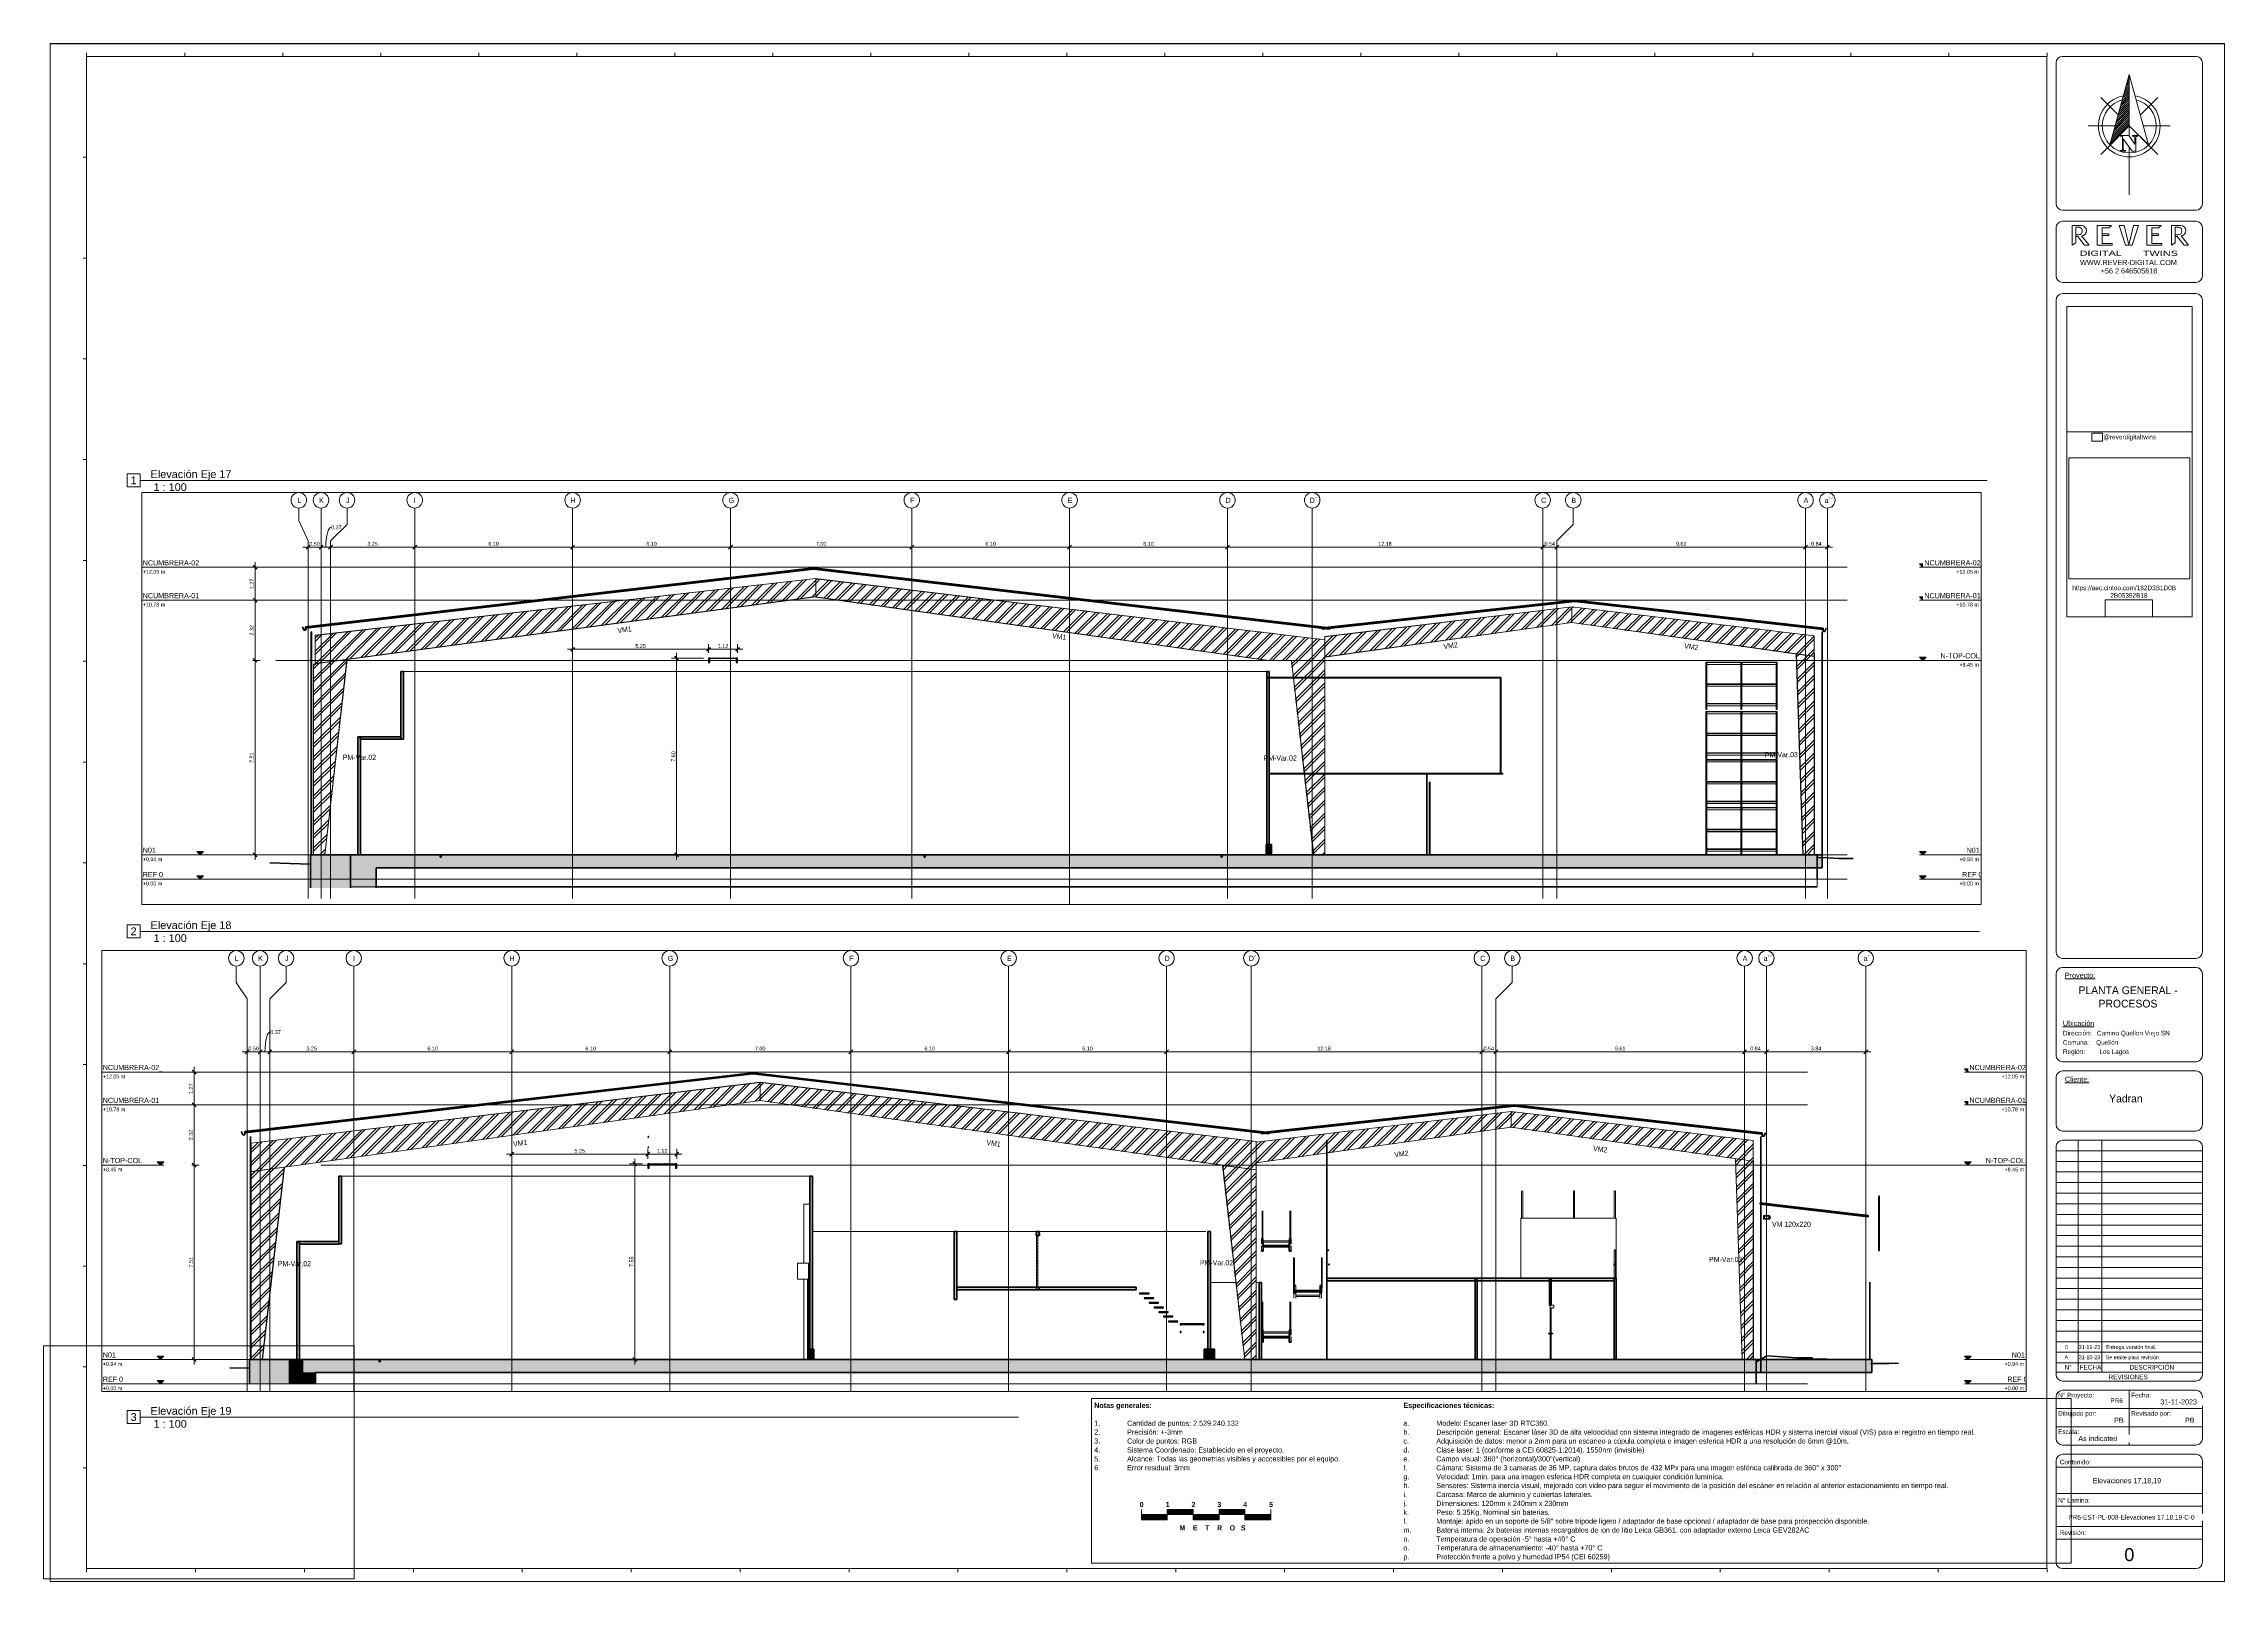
# Paper-space layout 'Layout1' of a CAD drawing. Header units: centimetres. Extents: x 0 to 84.3, y -0.1 to 59.3.
# The model-space entities are those that its viewports show. They can reach past a viewport. Long polylines and large blocks are cut down to what shows.
import ezdxf

# ---------------------------------------------------------------- set-up
doc = ezdxf.new("R2010")
doc.units = ezdxf.units.CM
for name, pattern in [('Centre', [3.175, 0.635, -0.475, 1.59, -0.475]), ('Dash', [0.635, 0.3175, -0.3175]), ('Grid Line', [2.2225, 1.27, -0.3175, 0.3175, -0.3175])]:
    doc.linetypes.add(name, pattern=pattern)
for name, color, linetype, lineweight in [('A-ANNO-DIMS', 7, 'Continuous', 9), ('A-ANNO-DIMS-100', 7, 'Continuous', 9), ('A-ANNO-NOTE', 7, 'Continuous', 9), ('A-CLNG', 7, 'Continuous', 9), ('A-DOOR', 7, 'Continuous', 9), ('A-DOOR-FRAM', 7, 'Continuous', 18), ('A-FLOR', 7, 'Continuous', 9), ('A-FLOR-HRAL', 7, 'Continuous', 9), ('A-FLOR-LEVL', 7, 'Continuous', 9), ('A-FLOR-PATT', 7, 'Continuous', 35), ('A-GENM', 7, 'Continuous', 9), ('A-ROOF', 7, 'Continuous', 9), ('A-ROOF-MCUT', 7, 'Continuous', 35), ('A-ROOF-PATT', 7, 'Continuous', 35), ('A-WALL', 7, 'Continuous', 9), ('A-WALL-PATT', 7, 'Continuous', 35), ('C-BLDG-PADS', 7, 'Continuous', 9), ('C-TOPO', 7, 'Continuous', 9), ('C-TOPO-MAJR', 7, 'Continuous', 70), ('G-ANNO-REFR', 7, 'Dash', 18), ('G-ANNO-TEXT', 7, 'Continuous', 9), ('G-ANNO-TTLB', 7, 'Continuous', 18), ('G-ANNO-TTLB-THIN', 7, 'Continuous', 18), ('G-IMPT', 7, 'Continuous', 9), ('I-WALL', 7, 'Continuous', 9), ('Q-SPCQ', 7, 'Continuous', 9), ('S-BEAM', 7, 'Continuous', 9), ('S-BEAM-IDEN', 7, 'Continuous', 18), ('S-COLS', 7, 'Continuous', 9), ('S-COLS-IDEN', 7, 'Continuous', 9), ('S-GRID', 7, 'Continuous', 9), ('S-GRID-IDEN', 7, 'Continuous', 9), ('S-STRS', 7, 'Continuous', 9)]:
    doc.layers.add(name, color=color, linetype=linetype, lineweight=lineweight)
doc.layers.add('G-ANNO-NPLT', color=7, linetype='Continuous', plot=False)
doc.styles.add('Arial', font='arial.ttf', dxfattribs={"width": 1.5, "height": 0.2})
doc.styles.add('Arial_1', font='arial.ttf', dxfattribs={"height": 0.2})
doc.styles.add('Arial_2', font='arial.ttf', dxfattribs={"height": 0.5})
doc.styles.add('Arial_3', font='arial.ttf', dxfattribs={"height": 0.3})
doc.styles.add('Century Gothic', font='GOTHIC.TTF', dxfattribs={"height": 20})
doc.styles.add('Century Gothic_1', font='GOTHIC.TTF', dxfattribs={"height": 15})
doc.styles.add('Century Gothic_2', font='GOTHIC.TTF', dxfattribs={"width": 0.8, "height": 20})
doc.styles.add('Century Gothic_3', font='GOTHIC.TTF', dxfattribs={"height": 9})
doc.styles.add('Century Gothic_4', font='GOTHIC.TTF', dxfattribs={"height": 10})
doc.styles.add('Century Gothic_5', font='GOTHIC.TTF', dxfattribs={"height": 0.18})
doc.styles.add('Century Gothic_6', font='GOTHIC.TTF', dxfattribs={"height": 0.2})
doc.styles.add('Century Gothic_7', font='GOTHIC.TTF', dxfattribs={"height": 0.15})
doc.styles.add('Century Gothic_8', font='GOTHIC.TTF', dxfattribs={"height": 0.3})
doc.styles.add('Century Gothic_B', font='GOTHICB.TTF', dxfattribs={"height": 10})
doc.styles.add('Century Gothic_B_1', font='GOTHICB.TTF', dxfattribs={"width": 0.8, "height": 0.2})
doc.styles.add('Saira Condensed', font='SairaCondensed-Regular.ttf', dxfattribs={"height": 20})
doc.dimstyles.new('FCA_N_Cotas_E100', dxfattribs={"dimscale": 30.48, "dimtxt": 15.662524, "dimasz": 0.492126, "dimexe": 0.656168, "dimexo": 0.656168, "dimgap": 0.032808, "dimtad": 1, "dimlfac": 0.01, "dimrnd": 0.01, "dimzin": 0, "dimdsep": 46, "dimtxsty": 'Century Gothic_1', "dimblk1": 'OBLIQUE', "dimblk2": 'OBLIQUE', "dimsah": 1, "dimcen": 0.09, "dimdle": 0.656168, "dimadec": 3, "dimazin": 2, "dimtfac": 1, "dimtdec": 4, "dimtix": 1, "dimtmove": 0, "dimatfit": 3, "dimfxl": 1, "dimtvp": 1, "dimtolj": 1, "dimtzin": 0, "dimarcsym": 2})
doc.dimstyles.new('FCA_N_Cotas_E100_1', dxfattribs={"dimscale": 30.48, "dimtxt": 15.662524, "dimasz": 0.492126, "dimexe": 0.656168, "dimexo": 0.656168, "dimgap": 0.032808, "dimtad": 1, "dimlfac": 0.01, "dimrnd": 0.01, "dimzin": 0, "dimdsep": 46, "dimtxsty": 'Century Gothic_1', "dimblk1": 'OBLIQUE', "dimblk2": 'OBLIQUE', "dimsah": 1, "dimcen": 0.09, "dimdle": 0.656168, "dimadec": 3, "dimazin": 2, "dimtfac": 1, "dimtdec": 4, "dimtix": 1, "dimtmove": 1, "dimatfit": 3, "dimfxl": 1, "dimtvp": 1, "dimtolj": 1, "dimtzin": 0, "dimarcsym": 2})
picture_1 = doc.add_image_def('image1.jpg', size_in_pixel=(275, 100))
picture_2 = doc.add_image_def('image2.png', size_in_pixel=(160, 160))
picture_3 = doc.add_image_def('image3.jpeg', size_in_pixel=(2000, 2000))
picture_4 = doc.add_image_def('image4.jpg', size_in_pixel=(434, 317))
pattern_1 = [(45, (7115.624, -6.2), (-25.14472, 25.14472), []), (45, (7115.624, 31.9), (-25.14472, 25.14472), [])]
pattern_2 = [(45, (0, 0), (-5.656854, 5.656854), [])]
pattern_3 = [(45, (15607.318, 0), (-25.14472, 25.14472), []), (45, (15607.318, 38.1), (-25.14472, 25.14472), [])]

# ---------------------------------------------------------------- blocks, each defined once
blk = doc.blocks.new('A_RVR_Viñeta A1-PR6-Sin croquis - REF-VIÑETA PAISAJISMO_dwg__X9-1872983-Elevaciones 17_18_19')
at = {"layer": 'G-IMPT', "lineweight": 18}
for p, q in [((14616, -41387), (14762, -41241)), ((14636, -41314), (14762, -41188)), ((14655, -41241), (14762, -41135)), ((14675, -41168), (14762, -41082)), ((14695, -41095), (14762, -41029)), ((14715, -41022), (14762, -40976)), ((14735, -40949), (14762, -40923)), ((14755, -40876), (14762, -40870)), ((14396, -42190), (14762, -41824)), ((14416, -42117), (14762, -41771)), ((14436, -42044), (14762, -41718)), ((14456, -41971), (14762, -41665)), ((14476, -41898), (14762, -41612)), ((14496, -41825), (14762, -41559)), ((14516, -41752), (14762, -41506)), ((14536, -41679), (14762, -41453)), ((14556, -41606), (14762, -41400)), ((14576, -41533), (14762, -41347)), ((14596, -41460), (14762, -41294)), ((14276, -42628), (14762, -42142)), ((14296, -42555), (14762, -42089)), ((14316, -42482), (14762, -42036)), ((14336, -42409), (14762, -41983)), ((14356, -42336), (14762, -41930)), ((14376, -42263), (14762, -41877))]:
    blk.add_line(p, q, dxfattribs=at)
blk = doc.blocks.new('A_RVR_Viñeta A1-PR6-Sin croquis - REF-VIÑETA PAISAJISMO_dwg_North_Arrow-41-1872985-Elevaciones 17_18_19')
at = {"layer": 'G-IMPT', "lineweight": 18}
for p, q in [((0, 1337), (0, -272)), ((-287, 287), (-737, 737)), ((287, 287), (737, 737)), ((-366, 0), (-1062, 0)), ((366, 0), (1062, 0)), ((-287, -287), (-737, -737)), ((0, -549), (0, -1783)), ((287, -287), (737, -737))]:
    blk.add_line(p, q, dxfattribs=at)
at = {"layer": 'G-IMPT', "lineweight": 18, "flags": 128}
for points in [[(-501, -496), (0, 1337), (500, -490), (0, 0)], [(-155, -593), (-155, -600), (-154, -607), (-153, -613), (-152, -617), (-151, -622), (-149, -626), (-147, -628), (-145, -630), (-142, -632), (-139, -633), (-134, -635), (-129, -636), (-123, -637), (-116, -638), (-108, -638), (-100, -638), (-100, -654), (-234, -654), (-234, -638), (-230, -638), (-223, -638), (-216, -638), (-209, -637), (-204, -636), (-199, -635), (-195, -633), (-191, -632), (-188, -630), (-186, -628), (-183, -626), (-181, -622), (-180, -618), (-178, -613), (-177, -607), (-176, -601), (-176, -595), (-176, -266), (-234, -266), (-234, -250), (-16, -250), (144, -471), (144, -314), (144, -307), (143, -300), (142, -294), (141, -289), (140, -285), (138, -281), (136, -278), (134, -276), (131, -274), (127, -272), (122, -270), (117, -269), (111, -268), (104, -267), (97, -266), (89, -266), (87, -266), (87, -250), (221, -250), (221, -266), (217, -266), (209, -266), (203, -267), (197, -268), (191, -269), (186, -270), (182, -271), (178, -273), (176, -275), (174, -277), (172, -280), (170, -285), (168, -289), (167, -294), (166, -300), (166, -307), (166, -314), (166, -654), (75, -654), (-155, -333)]]:
    blk.add_lwpolyline(points, close=True, dxfattribs=at)
at = {"layer": 'G-IMPT', "lineweight": 18}
for radius, start, end in [(800, 100.9232, 180), (700, 105.027, 180), (800, 360, 79.0768), (700, 360, 74.973), (800, 180, 360), (700, 180, 360)]:
    blk.add_arc((0, 0), radius, start, end, dxfattribs=at)
blk.add_blockref('A_RVR_Viñeta A1-PR6-Sin croquis - REF-VIÑETA PAISAJISMO_dwg__X9-1872983-Elevaciones 17_18_19', (-14762, 42189))
blk = doc.blocks.new('A_RVR_Viñeta A1-PR6-Sin croquis - REF-VIÑETA PAISAJISMO_dwg__U3-1872981-Elevaciones 17_18_19')
at = {"layer": 'G-IMPT', "lineweight": 18}
blk.add_line((0, 10), (0, -10), dxfattribs=at)
blk = doc.blocks.new('A_RVR_Viñeta A1-PR6-Sin croquis - REF-VIÑETA PAISAJISMO_dwg__U4-1872982-Elevaciones 17_18_19')
for p in [(0, 0), (596, 0), (1191, 0), (1787, 0), (2382, 0), (2978, 0), (3573, 0), (4169, 0), (4764, 0), (5360, 0), (5956, 0), (6551, 0), (7147, 0), (7742, 0), (8338, 0), (8933, 0), (9529, 0), (10124, 0), (10720, 0)]:
    blk.add_blockref('A_RVR_Viñeta A1-PR6-Sin croquis - REF-VIÑETA PAISAJISMO_dwg__U3-1872981-Elevaciones 17_18_19', p)
blk = doc.blocks.new('A_RVR_Viñeta A1-PR6-Sin croquis - REF-VIÑETA PAISAJISMO_dwg__U1-1872979-Elevaciones 17_18_19')
at = {"layer": 'G-IMPT', "lineweight": 18}
blk.add_line((0, 10), (0, -10), dxfattribs=at)
blk = doc.blocks.new('A_RVR_Viñeta A1-PR6-Sin croquis - REF-VIÑETA PAISAJISMO_dwg__U2-1872980-Elevaciones 17_18_19')
for p in [(0, 0), (536, 0), (1072, 0), (1608, 0), (2144, 0), (2680, 0), (3216, 0), (3752, 0), (4288, 0), (4824, 0), (5360, 0), (5896, 0), (6432, 0), (6968, 0), (7504, 0), (8040, 0), (8576, 0), (9112, 0), (9648, 0), (10184, 0), (10720, 0)]:
    blk.add_blockref('A_RVR_Viñeta A1-PR6-Sin croquis - REF-VIÑETA PAISAJISMO_dwg__U1-1872979-Elevaciones 17_18_19', p)
blk = doc.blocks.new('A_RVR_Viñeta A1-PR6-Sin croquis - A_RVR_Viñeta A1-PR6-Sin croquis-1871037-Elevaciones 17_18_19')
at = {"layer": 'G-ANNO-TTLB', "lineweight": 9}
for p, q in [((0.25, 59.315), (84.25, 59.315)), ((0.25, -0.1), (0.25, 59.315)), ((84.25, 59.315), (84.25, -0.1)), ((1.663, 58.82), (1.663, 0.395)), ((77.397, 58.82), (1.663, 58.82)), ((77.397, 0.395), (77.397, 58.82)), ((77.75, 53.126), (77.75, 58.573)), ((77.998, 58.82), (83.155, 58.82)), ((83.402, 58.573), (83.402, 53.126)), ((1.663, 54.925), (1.522, 54.925)), ((83.155, 52.879), (77.998, 52.879)), ((77.998, 52.452), (83.155, 52.452)), ((78.366, 52.287), (78.726, 52.287)), ((78.366, 51.527), (78.366, 52.287)), ((79.332, 52.287), (79.885, 52.287)), ((79.332, 51.527), (79.332, 52.287)), ((79.885, 52.287), (79.788, 52.203)), ((80.188, 52.287), (80.383, 52.287)), ((80.436, 51.527), (80.188, 52.287)), ((80.383, 52.287), (80.559, 51.545)), ((80.559, 51.545), (80.735, 52.287)), ((80.93, 52.287), (80.681, 51.527)), ((80.735, 52.287), (80.93, 52.287)), ((81.25, 52.287), (81.25, 51.527)), ((81.25, 51.527), (81.25, 52.287)), ((81.25, 52.287), (81.803, 52.287)), ((81.803, 52.287), (81.705, 52.203)), ((82.209, 52.287), (82.569, 52.287)), ((82.209, 51.527), (82.209, 52.287)), ((82.209, 52.287), (82.209, 51.527)), ((82.569, 52.287), (82.209, 52.287)), ((77.75, 50.332), (77.75, 52.205)), ((78.506, 51.621), (78.366, 51.527)), ((78.506, 52.223), (78.506, 51.621)), ((78.647, 52.223), (78.506, 52.223)), ((78.624, 51.924), (78.506, 51.924)), ((78.506, 51.863), (78.582, 51.863)), ((78.582, 51.863), (78.851, 51.527)), ((79.022, 51.527), (78.733, 51.888)), ((78.851, 51.527), (79.022, 51.527)), ((79.91, 51.527), (79.332, 51.527)), ((79.523, 52.203), (79.523, 51.593)), ((79.788, 52.203), (79.523, 52.203)), ((79.523, 51.96), (79.789, 51.96)), ((79.789, 51.895), (79.523, 51.895)), ((79.523, 51.593), (79.91, 51.593)), ((79.789, 51.96), (79.789, 51.895)), ((79.91, 51.593), (79.91, 51.527)), ((80.681, 51.527), (80.436, 51.527)), ((81.828, 51.527), (81.25, 51.527)), ((81.441, 52.203), (81.441, 51.593)), ((81.705, 52.203), (81.441, 52.203)), ((81.441, 51.96), (81.707, 51.96)), ((81.707, 51.895), (81.441, 51.895)), ((81.441, 51.593), (81.828, 51.593)), ((81.707, 51.96), (81.707, 51.895)), ((81.828, 51.593), (81.828, 51.527)), ((82.35, 51.621), (82.209, 51.527)), ((82.35, 52.223), (82.35, 51.621)), ((82.49, 52.223), (82.35, 52.223)), ((82.468, 51.924), (82.35, 51.924)), ((82.35, 51.863), (82.426, 51.863)), ((82.426, 51.863), (82.695, 51.527)), ((82.576, 51.888), (82.866, 51.527)), ((82.695, 51.527), (82.866, 51.527)), ((83.402, 52.205), (83.402, 50.332)), ((1.663, 51.03), (1.522, 51.03)), ((83.155, 50.085), (77.998, 50.085)), ((77.75, 24.219), (77.75, 49.407)), ((83.155, 49.654), (77.998, 49.654)), ((83.402, 49.407), (83.402, 24.219)), ((1.663, 47.135), (1.522, 47.135)), ((1.663, 43.24), (1.522, 43.24)), ((1.663, 39.345), (1.522, 39.345)), ((1.663, 35.45), (1.522, 35.45)), ((1.663, 31.555), (1.522, 31.555)), ((1.663, 27.66), (1.522, 27.66)), ((1.663, 23.765), (1.522, 23.765)), ((77.998, 23.972), (83.155, 23.972)), ((77.998, 23.619), (83.155, 23.619)), ((77.75, 20.225), (77.75, 23.372)), ((83.402, 23.372), (83.402, 20.225)), ((1.663, 19.87), (1.522, 19.87)), ((77.75, 17.548), (77.75, 19.378)), ((77.998, 19.978), (83.155, 19.978)), ((77.998, 19.625), (83.155, 19.625)), ((83.402, 19.378), (83.402, 17.548)), ((83.155, 17.301), (77.998, 17.301)), ((83.155, 16.947), (77.998, 16.947)), ((78.598, 7.989), (78.598, 16.947)), ((79.517, 7.989), (79.517, 16.947)), ((77.75, 16.7), (77.75, 7.883)), ((83.402, 16.538), (77.75, 16.538)), ((83.402, 16.128), (77.75, 16.128)), ((83.402, 7.883), (83.402, 16.7)), ((1.663, 15.975), (1.522, 15.975)), ((83.402, 15.718), (77.75, 15.718)), ((83.402, 15.308), (77.75, 15.308)), ((83.402, 14.898), (77.75, 14.898)), ((83.402, 14.489), (77.75, 14.489)), ((83.402, 14.079), (77.75, 14.079)), ((83.402, 13.669), (77.75, 13.669)), ((83.402, 13.259), (77.75, 13.259)), ((83.402, 12.85), (77.75, 12.85)), ((1.663, 12.08), (1.522, 12.08)), ((83.402, 12.44), (77.75, 12.44)), ((83.402, 12.03), (77.75, 12.03)), ((83.402, 11.62), (77.75, 11.62)), ((83.402, 11.211), (77.75, 11.211)), ((83.402, 10.801), (77.75, 10.801)), ((83.402, 10.391), (77.75, 10.391)), ((83.402, 9.981), (77.75, 9.981)), ((83.402, 9.572), (77.75, 9.572)), ((83.402, 9.162), (77.75, 9.162)), ((83.402, 8.752), (77.75, 8.752)), ((1.663, 8.185), (1.522, 8.185)), ((77.75, 8.342), (83.402, 8.342)), ((83.402, 7.989), (77.75, 7.989)), ((77.998, 7.636), (83.155, 7.636)), ((77.75, 5.411), (77.75, 7.035)), ((77.998, 7.283), (83.155, 7.283)), ((80.576, 7.283), (80.576, 5.163)), ((83.402, 7.035), (83.402, 5.411)), ((77.75, 6.576), (83.402, 6.576)), ((77.75, 5.87), (83.402, 5.87)), ((83.155, 5.163), (77.998, 5.163)), ((1.663, 4.29), (1.522, 4.29)), ((77.75, 4.563), (77.75, 0.642)), ((83.402, 4.315), (77.75, 4.315)), ((83.155, 4.81), (77.998, 4.81)), ((83.402, 0.642), (83.402, 4.563)), ((83.402, 3.295), (77.75, 3.295)), ((83.402, 2.8), (77.75, 2.8)), ((83.402, 2.025), (77.75, 2.025)), ((83.402, 1.53), (77.75, 1.53)), ((1.663, 0.395), (77.397, 0.395)), ((77.998, 0.395), (83.155, 0.395)), ((84.25, -0.1), (0.25, -0.1))]:
    blk.add_line(p, q, dxfattribs=at)
for centre, radius, start, end in [((77.998, 58.573), 0.247, 90, 180), ((83.155, 58.573), 0.247, 0, 90), ((77.998, 53.126), 0.247, 180, 270), ((83.155, 53.126), 0.247, 270, 0), ((77.998, 52.205), 0.247, 90, 180), ((78.72, 52.087), 0.2, 273.74692, 88.23868), ((82.563, 52.087), 0.2, 273.74692, 88.23868), ((83.155, 52.205), 0.247, 0, 90), ((78.609, 52.076), 0.152, 275.61019, 75.75727), ((82.453, 52.076), 0.152, 275.61019, 75.75727), ((77.998, 50.332), 0.247, 180, 270), ((83.155, 50.332), 0.247, 270, 0), ((77.998, 49.407), 0.247, 90, 180), ((83.155, 49.407), 0.247, 0, 90), ((77.998, 24.219), 0.247, 180, 270), ((77.998, 23.372), 0.247, 90, 180), ((83.155, 24.219), 0.247, 270, 0), ((83.155, 23.372), 0.247, 0, 90), ((77.998, 20.225), 0.247, 180, 270), ((83.155, 20.225), 0.247, 270, 0), ((77.998, 19.378), 0.247, 90, 180), ((83.155, 19.378), 0.247, 0, 90), ((77.998, 17.548), 0.247, 180, 270), ((77.998, 16.7), 0.247, 90, 180), ((83.155, 17.548), 0.247, 270, 0), ((83.155, 16.7), 0.247, 0, 90), ((77.998, 7.883), 0.247, 180, 270), ((83.155, 7.883), 0.247, 270, 0), ((77.998, 7.035), 0.247, 90, 180), ((83.155, 7.035), 0.247, 0, 90), ((77.998, 5.411), 0.247, 180, 270), ((83.155, 5.411), 0.247, 270, 0), ((77.998, 4.563), 0.247, 90, 180), ((83.155, 4.563), 0.247, 0, 90), ((77.998, 0.642), 0.247, 180, 270), ((83.155, 0.642), 0.247, 270, 0)]:
    blk.add_arc(centre, radius, start, end, dxfattribs=at)
at = {"layer": 'G-ANNO-TTLB-THIN'}
for p, q in [((0.25, 59.3), (0.25, -0.1)), ((84.25, 59.3), (0.25, 59.3)), ((84.25, -0.1), (84.25, 59.3)), ((0.25, -0.1), (84.25, -0.1))]:
    blk.add_line(p, q, dxfattribs=at)
for name, p, xscale, yscale, zscale in [('A_RVR_Viñeta A1-PR6-Sin croquis - REF-VIÑETA PAISAJISMO_dwg__U2-1872980-Elevaciones 17_18_19', (1.663, 58.891), 0.007064760302774262, 0.007064760302774262, 0.007064760302774262), ('A_RVR_Viñeta A1-PR6-Sin croquis - REF-VIÑETA PAISAJISMO_dwg_North_Arrow-41-1872985-Elevaciones 17_18_19', (80.576, 56.132), 0.001490088404423272, 0.001490088404423272, 0.001490088404423272)]:
    blk.add_blockref(name, p, dxfattribs=dict(xscale=xscale, yscale=yscale, zscale=zscale))
at = {"extrusion": (0, 0, -1), "xscale": 0.007064760302774262, "yscale": 0.007064760302774262, "zscale": -0.007064760302774262, "rotation": 180}
blk.add_blockref('A_RVR_Viñeta A1-PR6-Sin croquis - REF-VIÑETA PAISAJISMO_dwg__U4-1872982-Elevaciones 17_18_19', (-1.663, 0.324), dxfattribs=at)
at = {"layer": 'G-ANNO-TTLB', "lineweight": 9, "attachment_point": 1}
for s, insert, char_height, width, style in [('WWW.REVER-DIGITAL.COM   ', (78.673, 50.958), 0.2, 4.82616, 'Arial_1'), ('DIGITAL       TWINS', (78.659, 51.314), 0.2, 4.7019, 'Arial'), ('+56 2 646505618', (79.473, 50.634), 0.2, 2.70169, 'Arial_1'), ('\\L Proyecto:', (78.012, 23.417), 0.2, 1.68354, 'Century Gothic_6'), ('\\LUbicación', (78.012, 21.561), 0.2, 1.71561, 'Century Gothic_6'), ('Dirección:   Camino Quellon Viejo SN', (78.012, 21.173), 0.18, 5.31519, 'Century Gothic_5'), ('Comuna:    Quellón', (78.012, 20.814), 0.18, 2.81392, 'Century Gothic_5'), ('Región:        Los Lagos', (78.012, 20.455), 0.18, 3.09451, 'Century Gothic_5'), ('\\L Cliente:', (78.012, 19.399), 0.2, 1.3789, 'Century Gothic_6'), ('A ', (78.075, 8.633), 0.15, 0.23249, 'Century Gothic_7'), ('0 ', (78.095, 9.028), 0.15, 0.20844, 'Century Gothic_7'), ('31-11-23 ', (78.622, 9.028), 0.15, 1.11435, 'Century Gothic_7'), ('31-10-23 ', (78.622, 8.633), 0.15, 1.11435, 'Century Gothic_7'), ('Se emite para revisión.', (79.666, 8.633), 0.15, 2.84599, 'Century Gothic_7'), ('Entrega versión final.', (79.666, 9.028), 0.15, 2.59747, 'Century Gothic_7'), ('N° ', (78.073, 8.264), 0.18, 0.39283, 'Century Gothic_5'), ('FECHA ', (78.653, 8.264), 0.18, 1.02616, 'Century Gothic_5'), ('REVISIONES', (79.774, 7.889), 0.18, 1.61941, 'Century Gothic_5'), ('DESCRIPCIÓN', (80.583, 8.264), 0.18, 1.9962, 'Century Gothic_5'), ('N° Proyecto:', (77.824, 7.186), 0.18, 1.77173, 'Century Gothic_5'), ('PR6', (79.845, 6.969), 0.18, 0.5211, 'Century Gothic_5'), ('Fecha:', (80.65, 7.186), 0.18, 0.99409, 'Century Gothic_5'), ('Dibujado por:', (77.824, 6.48), 0.18, 1.96413, 'Century Gothic_5'), ('Revisado por:', (80.65, 6.48), 0.18, 1.9481, 'Century Gothic_5'), ('Escala:', (77.824, 5.773), 0.18, 1.01013, 'Century Gothic_5'), ('Contenido:', (77.887, 4.602), 0.18, 1.61941, 'Century Gothic_5'), ('N° Lamina:', (77.824, 3.121), 0.18, 1.55527, 'Century Gothic_5'), ('Revisión:', (77.887, 1.873), 0.18, 1.2346, 'Century Gothic_5')]:
    blk.add_mtext(s, dxfattribs=dict(at, insert=insert, char_height=char_height, width=width, style=style))
at = {"layer": 'G-ANNO-TTLB', "lineweight": 9, "insert": (80.384, 1.184), "char_height": 0.5, "width": 0.56118, "attachment_point": 1, "style": 'Arial_2', "bg_fill": 3, "box_fill_scale": 1.25, "bg_fill_color": 256, "bg_fill_true_color": 13158600, "bg_fill_transparency": 0}
blk.add_mtext('0 ', dxfattribs=at)
blk = doc.blocks.new('Viewport - 3mm-1116248-Elevaciones 17_18_19')
at = {"layer": 'G-ANNO-TTLB', "lineweight": 9}
for p, q in [((-0.5, -0.25), (-0.5, 0.25)), ((-0.5, 0.25), (0, 0.25)), ((0, 0.25), (0, -0.25)), ((0, -0.25), (-0.5, -0.25))]:
    blk.add_line(p, q, dxfattribs=at)
blk = doc.blocks.new('2017-FL-Escala gráfica - 2017-FL-Escala gráfica-1875032-Elevaciones 17_18_19')
at = {"layer": 'A-ANNO-NOTE'}
for points in [[(1, 0), (1, -0.2), (0, -0.2), (0, 0)], [(2, 0.2), (2, 0), (1, 0), (1, 0.2)], [(3, -0.2), (2, -0.2), (2, 0), (3, 0)], [(3, 0), (3, 0.2), (4, 0.2), (4, 0)], [(5, -0.2), (4, -0.2), (4, 0), (5, 0)]]:
    blk.add_hatch(color=256, dxfattribs=at).paths.add_polyline_path(points)
for p, q in [((0, 0.2), (0, -0.2)), ((1, 0), (0, 0)), ((0, 0), (0, -0.2)), ((2, 0.2), (1, 0.2)), ((1, 0.2), (1, 0)), ((1, 0), (2, 0)), ((1, -0.2), (1, 0)), ((2, 0), (2, 0.2)), ((3, 0), (2, 0)), ((2, 0), (2, -0.2)), ((4, 0.2), (3, 0.2)), ((3, 0.2), (3, 0)), ((3, 0), (4, 0)), ((3, -0.2), (3, 0)), ((4, 0), (4, 0.2)), ((5, 0), (4, 0)), ((4, 0), (4, -0.2)), ((5, 0.2), (5, -0.2)), ((5, -0.2), (5, 0)), ((0, -0.2), (1, -0.2)), ((2, -0.2), (3, -0.2)), ((4, -0.2), (5, -0.2))]:
    blk.add_line(p, q, dxfattribs=at)
at = {"layer": 'A-ANNO-NOTE', "char_height": 0.2, "attachment_point": 1, "style": 'Century Gothic_B_1', "bg_fill": 3, "box_fill_scale": 1.25, "bg_fill_color": 256, "bg_fill_true_color": 13158600, "bg_fill_transparency": 0}
for s, insert, width in [('\\fCentury Gothic|b1|i0|c0|p34|;\\W.8;0', (-0.064, 0.489), 0.15392), ('\\fCentury Gothic|b1|i0|c0|p34|;\\W.8;1', (0.936, 0.489), 0.15392), ('\\fCentury Gothic|b1|i0|c0|p34|;\\W.8;2', (1.936, 0.489), 0.15392), ('\\fCentury Gothic|b1|i0|c0|p34|;\\W.8;3', (2.936, 0.489), 0.15392), ('\\fCentury Gothic|b1|i0|c0|p34|;\\W.8;4', (3.936, 0.489), 0.15392), ('\\fCentury Gothic|b1|i0|c0|p34|;\\W.8;5', (4.936, 0.489), 0.15392), ('M    E    T    R    O   S', (1.468, -0.411), 2.50127)]:
    blk.add_mtext(s, dxfattribs=dict(at, insert=insert, width=width))
blk = doc.blocks.new('RVR-Rack Almacenamiento - Default-1745858-Elevación Eje 18')
at = {"layer": 'Q-SPCQ', "color": 254, "true_color": 0xdadada}
for p, q in [((-701.16, 276.88), (-699.1, 276.88)), ((-701.16, 276.88), (-701.16, 94)), ((-699.1, 276.88), (-696.88, 276.88)), ((-699.1, 276.88), (-699.1, 267.67)), ((-696.88, 276.88), (-696.88, 267.67)), ((-565.43, 276.88), (-696.88, 276.88)), ((-565.43, 276.88), (-563.21, 276.88)), ((-565.43, 276.88), (-565.43, 267.67)), ((-563.21, 267.67), (-563.21, 276.88)), ((-563.21, 276.88), (-563.05, 276.88)), ((-696.88, 274.82), (-565.43, 274.82)), ((-696.88, 267.67), (-699.1, 267.67)), ((-697.19, 267.67), (-697.19, 192.27)), ((-565.43, 267.99), (-696.88, 267.99)), ((-565.43, 267.67), (-696.88, 267.67)), ((-563.21, 267.67), (-565.43, 267.67)), ((-565.11, 267.67), (-565.11, 192.27)), ((-561.14, 267.67), (-561.14, 192.27)), ((-699.1, 192.27), (-696.88, 192.27)), ((-699.1, 192.27), (-699.1, 183.06)), ((-696.88, 192.27), (-696.88, 183.06)), ((-565.43, 192.27), (-696.88, 192.27)), ((-565.43, 192.27), (-563.21, 192.27)), ((-565.43, 192.27), (-565.43, 183.06)), ((-563.21, 183.06), (-563.21, 192.27)), ((-696.88, 190.2), (-565.43, 190.2)), ((-565.43, 183.38), (-696.88, 183.38)), ((-696.88, 183.06), (-699.1, 183.06)), ((-697.19, 183.06), (-697.19, 116.86)), ((-565.43, 183.06), (-696.88, 183.06)), ((-563.21, 183.06), (-565.43, 183.06)), ((-565.11, 183.06), (-565.11, 116.86)), ((-561.14, 183.06), (-561.14, 116.86)), ((-699.1, 116.86), (-696.88, 116.86)), ((-699.1, 116.86), (-699.1, 107.65)), ((-696.88, 116.86), (-696.88, 107.65)), ((-565.43, 116.86), (-696.88, 116.86)), ((-565.43, 116.86), (-563.21, 116.86)), ((-565.43, 116.86), (-565.43, 107.65)), ((-563.21, 107.65), (-563.21, 116.86)), ((-696.88, 114.8), (-565.43, 114.8)), ((-565.43, 107.97), (-696.88, 107.97)), ((-696.88, 107.65), (-699.1, 107.65)), ((-697.19, 107.65), (-697.19, 94)), ((-565.43, 107.65), (-696.88, 107.65)), ((-563.21, 107.65), (-565.43, 107.65)), ((-565.11, 107.65), (-565.11, 94)), ((-561.14, 107.65), (-561.14, 94)), ((-697.19, 94), (-701.16, 94)), ((-561.14, 94), (-565.11, 94))]:
    blk.add_line(p, q, dxfattribs=at)
blk = doc.blocks.new('RVR-Rack Almacenamiento - Default-V4-Elevación Eje 18')
at = {"layer": 'Q-SPCQ', "color": 254, "true_color": 0xdadada}
for p, q in [((-563.21, 276.88), (-563.05, 276.88)), ((-563.05, 276.88), (-560.83, 276.88)), ((-563.05, 276.88), (-563.05, 267.67)), ((-560.83, 276.88), (-560.83, 267.67)), ((-429.38, 276.88), (-560.83, 276.88)), ((-429.38, 276.88), (-427.16, 276.88)), ((-429.38, 276.88), (-429.38, 267.67)), ((-427.16, 267.67), (-427.16, 276.88)), ((-427.16, 276.88), (-425.1, 276.88)), ((-425.1, 276.88), (-425.1, 94)), ((-560.83, 274.82), (-429.38, 274.82)), ((-565.11, 267.67), (-565.11, 192.27)), ((-560.83, 267.67), (-563.05, 267.67)), ((-561.14, 267.67), (-561.14, 192.27)), ((-429.38, 267.99), (-560.83, 267.99)), ((-429.38, 267.67), (-560.83, 267.67)), ((-427.16, 267.67), (-429.38, 267.67)), ((-429.06, 267.67), (-429.06, 192.27)), ((-563.05, 192.27), (-560.83, 192.27)), ((-563.05, 192.27), (-563.05, 183.06)), ((-560.83, 192.27), (-560.83, 183.06)), ((-429.38, 192.27), (-560.83, 192.27)), ((-429.38, 192.27), (-427.16, 192.27)), ((-429.38, 192.27), (-429.38, 183.06)), ((-427.16, 183.06), (-427.16, 192.27)), ((-560.83, 190.2), (-429.38, 190.2)), ((-429.38, 183.38), (-560.83, 183.38)), ((-565.11, 183.06), (-565.11, 116.86)), ((-560.83, 183.06), (-563.05, 183.06)), ((-561.14, 183.06), (-561.14, 116.86)), ((-429.38, 183.06), (-560.83, 183.06)), ((-427.16, 183.06), (-429.38, 183.06)), ((-429.06, 183.06), (-429.06, 116.86)), ((-563.05, 116.86), (-560.83, 116.86)), ((-563.05, 116.86), (-563.05, 107.65)), ((-560.83, 116.86), (-560.83, 107.65)), ((-429.38, 116.86), (-560.83, 116.86)), ((-429.38, 116.86), (-427.16, 116.86)), ((-429.38, 116.86), (-429.38, 107.65)), ((-427.16, 107.65), (-427.16, 116.86)), ((-560.83, 114.8), (-429.38, 114.8)), ((-429.38, 107.97), (-560.83, 107.97)), ((-565.11, 107.65), (-565.11, 94)), ((-560.83, 107.65), (-563.05, 107.65)), ((-561.14, 107.65), (-561.14, 94)), ((-429.38, 107.65), (-560.83, 107.65)), ((-427.16, 107.65), (-429.38, 107.65)), ((-429.06, 107.65), (-429.06, 94)), ((-561.14, 94), (-565.11, 94)), ((-425.1, 94), (-429.06, 94))]:
    blk.add_line(p, q, dxfattribs=at)
blk = doc.blocks.new('PQ_RVR_ARQ-01_ZZ_ZZ_MO_T_A_rvt-2-Elevación Eje 18')
at = {"layer": 'A-FLOR', "true_color": 0xeaeaea}
h = blk.add_hatch(color=254, dxfattribs=at)
h.paths.add_polyline_path([(-2294.25, 777.75), (-2294.36, 778.75), (-2397.07, 778.75), (-2397.07, 777.75), (-2301.35, 777.75)])
h.paths.add_polyline_path([(-1492.94, 777.75), (-1492.94, 778.75), (-2171.94, 778.75), (-2171.94, 777.75), (-1493.44, 777.75)])
h = blk.add_hatch(color=254, dxfattribs=at)
h.paths.add_polyline_path([(-1484.84, 406.86), (-1484.84, 407.86), (-2171.94, 407.86), (-2171.94, 406.86), (-1660.65, 406.86)])
h.paths.add_polyline_path([(-2383.97, 406.86), (-2251.91, 406.86), (-2252.02, 407.86), (-2383.97, 407.86)])
at = {"layer": 'A-FLOR-PATT', "lineweight": 9, "true_color": 0xeaeaea}
blk.add_hatch(color=254, dxfattribs=at).paths.add_polyline_path([(-5899.02, 540), (-5741.61, 540), (-5741.61, 550), (-5899.02, 550)])
at = {"layer": 'A-ROOF-PATT', "lineweight": 9, "true_color": 0xeaeaea}
for points in [[(-2152.88, 966.12), (-2152.88, 971.15), (-4147.36, 1201.93), (-6109.62, 974.53), (-6109.62, 969.5), (-4147.36, 1196.9), (-2171.94, 968.33)], [(-247.86, 964.05), (-247.86, 969.08), (-1206.17, 1077.33), (-2182.34, 970.51), (-2182.34, 965.48), (-1206.18, 1072.3), (-281.82, 967.88)]]:
    blk.add_hatch(color=254, dxfattribs=at).paths.add_polyline_path(points)
at = {"layer": 'A-WALL-PATT', "lineweight": 9, "true_color": 0xeaeaea}
for points in [[(-6088.21, 99), (-6087.71, 99), (-6087.71, 955.53), (-6088.21, 955.53), (-6088.21, 328.7)], [(-250.95, 96.5), (-250.95, 955.53), (-251.45, 955.53), (-251.45, 96.5)], [(-5741.61, 540.15), (-5731.61, 540.15), (-5731.61, 801.54), (-5741.61, 801.54), (-5741.61, 691.84)], [(-2397.07, 134), (-2387.07, 134), (-2387.07, 801.54), (-2397.07, 801.54)], [(-1493.44, 407.86), (-1492.94, 407.86), (-1492.94, 777.75), (-1493.44, 777.75)], [(-5908.43, 94), (-5898.43, 94), (-5898.43, 549.94), (-5908.43, 549.94), (-5908.43, 328.7)], [(-1778.32, 94), (-1777.82, 94), (-1777.82, 406.86), (-1778.32, 406.86)], [(-1767.55, 94), (-1767.05, 94), (-1767.05, 374.92), (-1767.55, 374.92)], [(-2399.07, 94), (-2379.07, 94), (-2379.07, 134), (-2399.07, 134)], [(-6089.46, 94), (-6086.96, 94), (-6086.96, 99), (-6089.46, 99)], [(-251.45, 91.5), (-249.7, 91.5), (-249.7, 96.5), (-252.2, 96.5), (-252.2, 94), (-251.45, 94)]]:
    blk.add_hatch(color=254, dxfattribs=at).paths.add_polyline_path(points)
at = {"layer": 'A-WALL-PATT', "lineweight": 9, "true_color": 0xe5e5e5}
h = blk.add_hatch(dxfattribs=at)
h.set_pattern_fill('FP_9', color=254, style=0, pattern_type=2)
h.set_pattern_definition([(90, (-5741.47, -6.2), (-0.15954, 1e-17), [])])
h.paths.add_polyline_path([(-5741.77, 550), (-5741.61, 550), (-5741.61, 801.54), (-5741.77, 801.54), (-5741.77, 691.84)])
at = {"layer": 'A-WALL-PATT', "lineweight": 9, "true_color": 0xf2f2f2}
h = blk.add_hatch(dxfattribs=at)
h.set_pattern_fill('FP_8', style=0, pattern_type=2)
h.set_pattern_definition([(90, (-251.454, -6.2), (-0.05687, 3e-18), [])])
h.paths.add_polyline_path([(-251.51, 96.5), (-251.45, 96.5), (-251.51, 103.43)])
at = {"layer": 'A-CLNG', "color": 254, "lineweight": 18, "true_color": 0xe5e5e5}
for q in [(-5731.61, 801.54), (-2397.21, 801.54)]:
    blk.add_line((-2397.1, 801.54), q, dxfattribs=at)
at = {"layer": 'A-FLOR', "color": 254, "lineweight": 35, "true_color": 0xcccccc}
for p, q in [((-1492.94, 778.75), (-2397.07, 778.75)), ((-2397.07, 778.75), (-2397.07, 777.75)), ((-1492.94, 777.75), (-1492.94, 778.75)), ((-2397.07, 777.75), (-1493.44, 777.75)), ((-5741.61, 550), (-5899.02, 550)), ((-5899.02, 550), (-5899.02, 540)), ((-5741.61, 540), (-5741.61, 550)), ((-5899.02, 540), (-5741.61, 540)), ((-1484.84, 407.86), (-2383.97, 407.86)), ((-2383.97, 407.86), (-2383.97, 406.86)), ((-1484.84, 406.86), (-1484.84, 407.86)), ((-2383.97, 406.86), (-1778.32, 406.86)), ((-1777.82, 406.86), (-1484.84, 406.86)), ((-5590.71, 94), (-5936.92, 94)), ((-5936.92, 94), (-5936.92, 44)), ((-5590.71, 85.12), (-5590.71, 94)), ((-3720.71, 94), (-5586.71, 94)), ((-5586.71, 94), (-5586.71, 85.12)), ((-3720.71, 85.12), (-3720.71, 94)), ((-2573.49, 94), (-3716.71, 94)), ((-3716.71, 94), (-3716.71, 85.12)), ((-2573.49, 85.12), (-2573.49, 94)), ((-701.16, 94), (-2569.49, 94)), ((-2569.49, 94), (-2569.49, 85.12)), ((-565.11, 94), (-697.19, 94)), ((-429.06, 94), (-561.14, 94)), ((-270.77, 94), (-425.1, 94)), ((-270.77, 44), (-270.77, 94)), ((-5586.71, 85.12), (-5590.71, 85.12)), ((-3716.71, 85.12), (-3720.71, 85.12)), ((-2569.49, 85.12), (-2573.49, 85.12)), ((-5836.92, 44), (-270.77, 44))]:
    blk.add_line(p, q, dxfattribs=at)
at = {"layer": 'A-FLOR', "color": 254, "true_color": 0xe5e5e5}
blk.add_line((-5899.03, 550), (-5899.02, 550), dxfattribs=at)
at = {"layer": 'A-ROOF', "color": 254, "lineweight": 35, "true_color": 0xcccccc}
for p, q in [((-4147.36, 1201.93), (-6109.62, 974.53)), ((-2152.88, 971.15), (-4147.36, 1201.93)), ((-6109.62, 969.5), (-4147.36, 1196.9)), ((-4147.36, 1196.9), (-2152.88, 966.12)), ((-1206.17, 1077.33), (-2182.34, 970.51)), ((-247.86, 969.08), (-1206.17, 1077.33)), ((-2182.34, 965.48), (-1206.18, 1072.3)), ((-1206.18, 1072.3), (-247.86, 964.05)), ((-6109.62, 974.53), (-6109.62, 969.5)), ((-2152.88, 966.12), (-2152.88, 971.15)), ((-2182.34, 970.51), (-2182.34, 965.48)), ((-247.86, 964.05), (-247.86, 969.08))]:
    blk.add_line(p, q, dxfattribs=at)
at = {"layer": 'A-ROOF-MCUT', "color": 254, "true_color": 0xcccccc}
for p, q in [((-6109.62, 974.53), (-6109.94, 974.53)), ((-6109.94, 974.53), (-6109.94, 962.36)), ((-6109.62, 962.04), (-6109.62, 974.53)), ((-6120.85, 973.26), (-6122.12, 973.26)), ((-6122.12, 973.26), (-6122.12, 971.99)), ((-6121.8, 972.31), (-6121.8, 972.94)), ((-6121.8, 972.94), (-6120.85, 972.94)), ((-6120.85, 972.94), (-6120.85, 973.26)), ((-6122.12, 971.99), (-6120.85, 971.99)), ((-6120.61, 972.31), (-6121.8, 972.31)), ((-6120.85, 971.99), (-6117.04, 962.04)), ((-6116.8, 962.36), (-6120.61, 972.31)), ((-247.54, 969.08), (-247.86, 969.08)), ((-247.86, 969.08), (-247.86, 956.59)), ((-247.54, 956.91), (-247.54, 969.08)), ((-235.36, 967.81), (-236.63, 967.81)), ((-236.63, 967.81), (-236.63, 967.49)), ((-236.63, 967.49), (-235.67, 967.49)), ((-235.67, 967.49), (-235.67, 966.86)), ((-235.36, 966.54), (-235.36, 967.81)), ((-236.86, 966.86), (-240.67, 956.91)), ((-240.44, 956.59), (-236.63, 966.54)), ((-235.67, 966.86), (-236.86, 966.86)), ((-236.63, 966.54), (-235.36, 966.54)), ((-6117.04, 962.04), (-6109.62, 962.04)), ((-6109.94, 962.36), (-6116.8, 962.36)), ((-247.86, 956.59), (-240.44, 956.59)), ((-240.67, 956.91), (-247.54, 956.91))]:
    blk.add_line(p, q, dxfattribs=at)
at = {"layer": 'A-WALL', "color": 254, "lineweight": 35, "true_color": 0xcccccc}
for p, q in [((-6087.71, 955.53), (-6088.21, 955.53)), ((-6088.21, 955.53), (-6088.21, 99)), ((-6087.71, 99), (-6087.71, 955.53)), ((-250.95, 955.53), (-251.45, 955.53)), ((-251.45, 955.53), (-251.45, 96.5)), ((-250.95, 96.5), (-250.95, 955.53)), ((-1493.44, 777.75), (-1493.44, 407.86)), ((-1492.94, 407.86), (-1492.94, 777.75)), ((-1493.44, 407.86), (-1492.94, 407.86)), ((-1778.32, 406.86), (-1778.32, 94)), ((-1777.82, 94), (-1777.82, 406.86)), ((-1767.05, 374.92), (-1767.55, 374.92)), ((-1767.55, 374.92), (-1767.55, 94)), ((-1767.05, 94), (-1767.05, 374.92)), ((-2379.07, 134), (-2399.07, 134)), ((-2399.07, 134), (-2399.07, 94)), ((-2379.07, 94), (-2379.07, 134)), ((-6088.21, 99), (-6087.71, 99)), ((-251.45, 96.5), (-250.95, 96.5)), ((-5936.92, 94), (-6091.22, 94)), ((-6091.22, 94), (-6091.22, -34.45)), ((-5936.92, -34.45), (-5936.92, 94)), ((-2399.07, 94), (-2379.07, 94)), ((-1778.32, 94), (-1777.82, 94)), ((-1767.55, 94), (-1767.05, 94)), ((-5936.92, 44), (-5936.92, -34.45)), ((-5836.92, -34.45), (-5836.92, 44))]:
    blk.add_line(p, q, dxfattribs=at)
at = {"layer": 'A-WALL', "color": 254, "true_color": 0xcccccc}
for p, q in [((-251.45, 955.53), (-251.51, 955.53)), ((-1492.94, 777.75), (-1493.44, 777.75)), ((-1777.82, 406.86), (-1778.32, 406.86)), ((-6086.96, 99), (-6089.46, 99)), ((-6089.46, 99), (-6089.46, 94)), ((-6086.96, 94), (-6086.96, 99)), ((-249.7, 96.5), (-252.2, 96.5)), ((-252.2, 96.5), (-252.2, 91.5)), ((-249.7, 91.5), (-249.7, 96.5)), ((-6089.46, 94), (-6086.96, 94)), ((-252.2, 91.5), (-249.7, 91.5))]:
    blk.add_line(p, q, dxfattribs=at)
at = {"layer": 'A-WALL', "color": 254, "lineweight": 18, "true_color": 0xcccccc}
for p, q in [((-252.26, 96.5), (-252.2, 96.5)), ((-252.26, 91.5), (-252.2, 91.5))]:
    blk.add_line(p, q, dxfattribs=at)
at = {"layer": 'C-BLDG-PADS', "color": 254, "lineweight": 18, "true_color": 0xdadada}
for p, q in [((-270.77, 0), (-5936.92, 0)), ((-5936.92, 0), (-5936.92, -30.48)), ((-270.77, -30.48), (-270.77, 0)), ((-5936.92, -30.48), (-270.77, -30.48))]:
    blk.add_line(p, q, dxfattribs=at)
at = {"layer": 'C-TOPO', "color": 254, "lineweight": 70, "true_color": 0xdadada}
for p, q in [((-270.77, 83.15), (-227.01, 82.64)), ((-227.01, 82.64), (-186.95, 79.8)), ((-186.95, 79.8), (-131.45, 79.04)), ((-6091.22, 57.84), (-6248.24, 62.4)), ((-3582.79, -30.5), (-5836.92, -30.5)), ((-1597.27, -30.5), (-3582.79, -30.5)), ((-1540.8, -30.5), (-1597.27, -30.5)), ((-894.51, -30.5), (-1540.8, -30.5)), ((-270.77, -30.5), (-894.51, -30.5))]:
    blk.add_line(p, q, dxfattribs=at)
at = {"layer": 'C-TOPO', "color": 254, "true_color": 0xdadada}
for p, q in [((-270.77, 83.15), (-227.01, 82.64)), ((-230.18, 82.75), (-227.01, 82.64)), ((-227.01, 82.64), (-186.95, 79.8)), ((-131.45, 79.04), (-186.95, 79.8)), ((-6091.22, 57.84), (-6248.24, 62.4)), ((-270.77, 18.03), (-270.77, 44)), ((-270.77, 0), (-270.77, 18.03)), ((-3582.79, -30.5), (-5836.92, -30.5)), ((-3582.79, -30.5), (-1597.27, -30.5)), ((-1540.8, -30.5), (-1597.27, -30.5)), ((-894.51, -30.5), (-1540.8, -30.5)), ((-894.51, -30.5), (-270.77, -30.5))]:
    blk.add_line(p, q, dxfattribs=at)
at = {"layer": 'C-TOPO', "color": 254, "lineweight": 70, "true_color": 0xdadada, "flags": 128}
blk.add_lwpolyline([(-270.77, 0), (-270.77, 18.03), (-270.77, 44)], dxfattribs=at)
at = {"layer": 'I-WALL', "color": 254, "true_color": 0xcccccc}
blk.add_line((-5741.61, 801.54), (-5741.77, 801.54), dxfattribs=at)
at = {"layer": 'I-WALL', "color": 254, "lineweight": 35, "true_color": 0xcccccc}
for p, q in [((-5731.61, 801.54), (-5741.61, 801.54)), ((-5741.61, 801.54), (-5741.61, 540.15)), ((-5731.61, 540.15), (-5731.61, 801.54)), ((-2387.07, 801.54), (-2397.07, 801.54)), ((-2397.07, 801.54), (-2397.07, 134)), ((-2387.07, 134), (-2387.07, 801.54)), ((-5898.43, 549.94), (-5908.43, 549.94)), ((-5908.43, 549.94), (-5908.43, 94)), ((-5898.43, 94), (-5898.43, 549.94)), ((-5741.61, 540.15), (-5731.61, 540.15)), ((-2397.07, 134), (-2387.07, 134)), ((-5908.43, 94), (-5898.43, 94))]:
    blk.add_line(p, q, dxfattribs=at)
at = {"layer": 'Q-SPCQ', "color": 254, "lineweight": 9, "true_color": 0xe5e5e5}
for name, p in [('RVR-Rack Almacenamiento - Default-1745858-Elevación Eje 18', (0, 561.61)), ('RVR-Rack Almacenamiento - Default-V4-Elevación Eje 18', (0, 561.61)), ('RVR-Rack Almacenamiento - Default-1745858-Elevación Eje 18', (0, 371.06)), ('RVR-Rack Almacenamiento - Default-V4-Elevación Eje 18', (0, 371.06)), ('RVR-Rack Almacenamiento - Default-1745858-Elevación Eje 18', (0, 184.75)), ('RVR-Rack Almacenamiento - Default-V4-Elevación Eje 18', (0, 184.75)), ('RVR-Rack Almacenamiento - Default-1745858-Elevación Eje 18', (0, 0)), ('RVR-Rack Almacenamiento - Default-V4-Elevación Eje 18', (0, 0))]:
    blk.add_blockref(name, p, dxfattribs=at)
blk = doc.blocks.new('M_RVR_Grating - 1_12 x 1_00-1792500-Elevación Eje 18')
at = {"layer": 'A-GENM', "lineweight": 25}
for p, q in [((-4548.09, 853.78), (-4553.09, 853.78)), ((-4553.09, 853.78), (-4553.09, 836.78)), ((-4548.09, 836.78), (-4548.09, 853.78)), ((-4441.09, 853.78), (-4446.09, 853.78)), ((-4446.09, 853.78), (-4446.09, 836.78)), ((-4441.09, 836.78), (-4441.09, 853.78)), ((-4553.09, 836.78), (-4548.09, 836.78)), ((-4446.09, 836.78), (-4441.09, 836.78))]:
    blk.add_line(p, q, dxfattribs=at)
at = {"layer": 'A-GENM', "color": 8, "true_color": 0x808080}
for p, q in [((-4548.09, 853.78), (-4446.09, 853.78)), ((-4446.09, 851.68), (-4548.09, 851.68))]:
    blk.add_line(p, q, dxfattribs=at)
at = {"layer": 'A-GENM', "lineweight": 25}
for centre, start, end in [((-4546.09, 853.28), 0, 180), ((-4536.09, 853.28), 0, 180), ((-4526.09, 853.28), 0, 180), ((-4516.09, 853.28), 0, 180), ((-4506.09, 853.28), 0, 180), ((-4496.09, 853.28), 0, 180), ((-4486.09, 853.28), 0, 180), ((-4476.09, 853.28), 0, 180), ((-4466.09, 853.28), 0, 180), ((-4456.09, 853.28), 0, 180), ((-4446.09, 853.28), 0, 180), ((-4546.09, 853.28), 180, 0), ((-4536.09, 853.28), 180, 0), ((-4526.09, 853.28), 180, 0), ((-4516.09, 853.28), 180, 0), ((-4506.09, 853.28), 180, 0), ((-4496.09, 853.28), 180, 0), ((-4486.09, 853.28), 180, 0), ((-4476.09, 853.28), 180, 0), ((-4466.09, 853.28), 180, 0), ((-4456.09, 853.28), 180, 0), ((-4446.09, 853.28), 180, 0)]:
    blk.add_arc(centre, 0.5, start, end, dxfattribs=at)
blk = doc.blocks.new('HSS Rectangular - 120 x 220-1948379-Elevación Eje 19')
at = {"layer": 'S-BEAM', "color": 254, "lineweight": 35, "true_color": 0xcccccc}
for p, q in [((-219.46, 648.8), (-239.56, 648.8)), ((-239.06, 648.3), (-219.96, 648.3)), ((-240.51, 647.85), (-240.51, 637.75)), ((-240.01, 638.25), (-240.01, 647.35)), ((-219.01, 647.35), (-219.01, 638.25)), ((-218.51, 637.75), (-218.51, 647.85)), ((-219.96, 637.3), (-239.06, 637.3)), ((-239.56, 636.8), (-219.46, 636.8))]:
    blk.add_line(p, q, dxfattribs=at)
for centre, radius, start, end in [((-239.56, 647.85), 0.95, 90, 180), ((-239.06, 647.35), 0.953, 90, 180), ((-219.96, 647.35), 0.952, 0, 90), ((-219.46, 647.85), 0.95, 0, 90), ((-239.06, 638.25), 0.953, 180, 270), ((-219.96, 638.25), 0.952, 270, 0), ((-239.56, 637.75), 0.95, 180, 270), ((-219.46, 637.75), 0.95, 270, 0)]:
    blk.add_arc(centre, radius, start, end, dxfattribs=at)
blk = doc.blocks.new('Railing - 50mm-1966761-Elevación Eje 19')
at = {"layer": 'A-FLOR-HRAL', "color": 254, "true_color": 0xcccccc}
for p, q in [((-977.05, 745.76), (-977.05, 639.76)), ((-974.9, 745.76), (-974.55, 745.76)), ((-974.55, 745.76), (-974.2, 745.76)), ((-972.05, 639.76), (-972.05, 745.76))]:
    blk.add_line(p, q, dxfattribs=at)
blk = doc.blocks.new('Railing - 50mm-V5-Elevación Eje 19')
at = {"layer": 'A-FLOR-HRAL', "color": 254, "true_color": 0xcccccc}
for p, q in [((-1177.05, 745.76), (-1177.05, 639.76)), ((-1174.65, 745.76), (-1174.45, 745.76)), ((-1172.05, 639.76), (-1172.05, 745.76))]:
    blk.add_line(p, q, dxfattribs=at)
blk = doc.blocks.new('Railing - Railing-1567521-Elevación Eje 19')
for name, p in [('Railing - 50mm-V5-Elevación Eje 19', (0, 0)), ('Railing - 50mm-1966761-Elevación Eje 19', (0, 0)), ('Railing - 50mm-1966761-Elevación Eje 19', (158.03, 0))]:
    blk.add_blockref(name, p)
blk = doc.blocks.new('Railing - 50mm-V6-Elevación Eje 19')
at = {"layer": 'A-FLOR-HRAL', "color": 254, "true_color": 0xcccccc}
for p, q in [((-819.02, 513.86), (-819.02, 462.86)), ((-819.02, 513.86), (-814.02, 513.86)), ((-814.02, 407.86), (-814.02, 513.86)), ((-819.02, 458.86), (-819.02, 407.86))]:
    blk.add_line(p, q, dxfattribs=at)
blk = doc.blocks.new('Railing - Railing-1570653-Elevación Eje 19')
at = {"layer": 'A-FLOR-HRAL', "color": 254, "true_color": 0xcccccc}
for centre, start, end in [((-1924.02, 515.86), 0, 180), ((-816.52, 515.86), 0, 180), ((-1924.02, 515.86), 180, 0), ((-816.52, 515.86), 180, 0), ((-1921.52, 460.86), 0, 180), ((-819.02, 460.86), 0, 180), ((-1921.52, 460.86), 180, 0), ((-819.02, 460.86), 180, 0)]:
    blk.add_arc(centre, 2, start, end, dxfattribs=at)
blk.add_blockref('Railing - 50mm-V6-Elevación Eje 19', (0, 0))
blk = doc.blocks.new('Doors_Industrial_Loading-Systems_sectional-overhead-door_vertical-lift-pre-assembled_40mm - 2500 x 3000 mm-1617063-Elevación Eje 19')
at = {"layer": 'A-DOOR', "color": 254, "true_color": 0xe5e5e5}
for p, q in [((-3949.39, 694), (-3926.89, 694)), ((-3949.39, 465.5), (-3949.39, 694)), ((-3973.89, 404), (-3973.89, 465.5)), ((-3973.89, 465.5), (-3931.89, 465.5)), ((-3931.89, 465.5), (-3931.89, 404)), ((-3931.89, 465.5), (-3931.89, 404)), ((-3931.89, 404), (-3973.89, 404)), ((-3949.39, 94), (-3949.39, 404)), ((-3935.89, 94), (-3935.89, 404)), ((-3931.89, 94), (-3931.89, 404))]:
    blk.add_line(p, q, dxfattribs=at)
blk = doc.blocks.new('RVR_Escalera - Bodega congelados - RVR_Escalera - Bodega congelados-1713136-Elevación Eje 19')
at = {"layer": 'A-GENM', "color": 254, "lineweight": 25, "true_color": 0xcccccc}
for p, q in [((-2616.4, 350.27), (-2652.97, 350.27)), ((-2652.97, 350.27), (-2652.97, 347.59)), ((-2616.4, 347.59), (-2616.4, 350.27)), ((-2652.97, 347.59), (-2616.4, 347.59)), ((-2597.97, 332.4), (-2634.53, 332.4)), ((-2634.53, 332.4), (-2634.53, 329.72)), ((-2597.97, 329.72), (-2597.97, 332.4)), ((-2634.53, 329.72), (-2597.97, 329.72)), ((-2579.18, 314.2), (-2615.75, 314.2)), ((-2615.75, 314.2), (-2615.75, 311.52)), ((-2579.18, 311.52), (-2579.18, 314.2)), ((-2615.75, 311.52), (-2579.18, 311.52)), ((-2560.47, 296.06), (-2597.03, 296.06)), ((-2597.03, 296.06), (-2597.03, 293.38)), ((-2560.47, 293.38), (-2560.47, 296.06)), ((-2597.03, 293.38), (-2560.47, 293.38)), ((-2542.35, 278.5), (-2578.91, 278.5)), ((-2578.91, 278.5), (-2578.91, 275.82)), ((-2542.35, 275.82), (-2542.35, 278.5)), ((-2578.91, 275.82), (-2542.35, 275.82)), ((-2524.01, 260.72), (-2560.57, 260.72)), ((-2560.57, 260.72), (-2560.57, 258.05)), ((-2524.01, 258.05), (-2524.01, 260.72)), ((-2560.57, 258.05), (-2524.01, 258.05)), ((-2504.86, 242.17), (-2541.42, 242.17)), ((-2541.42, 242.17), (-2541.42, 239.49)), ((-2504.86, 239.49), (-2504.86, 242.17)), ((-2541.42, 239.49), (-2504.86, 239.49)), ((-2492.12, 231.63), (-2496.1, 231.63)), ((-2496.1, 231.63), (-2496.1, 227.63)), ((-2492.12, 227.63), (-2492.12, 231.63)), ((-2406.7, 231.63), (-2492.12, 231.63)), ((-2492.12, 231.63), (-2492.12, 228.91)), ((-2406.7, 228.91), (-2406.7, 231.63)), ((-2402.72, 231.63), (-2406.7, 231.63)), ((-2406.7, 231.63), (-2406.7, 227.63)), ((-2402.72, 227.63), (-2402.72, 231.63)), ((-2492.12, 228.91), (-2406.7, 228.91)), ((-2496.1, 227.63), (-2492.12, 227.63)), ((-2406.7, 227.63), (-2402.72, 227.63)), ((-2492.12, 202.25), (-2496.1, 202.25)), ((-2496.1, 202.25), (-2496.1, 198.25)), ((-2492.12, 198.25), (-2492.12, 202.25)), ((-2402.72, 202.25), (-2406.7, 202.25)), ((-2406.7, 202.25), (-2406.7, 198.25)), ((-2402.72, 198.25), (-2402.72, 202.25)), ((-2496.1, 198.25), (-2492.12, 198.25)), ((-2406.7, 198.25), (-2402.72, 198.25))]:
    blk.add_line(p, q, dxfattribs=at)
blk = doc.blocks.new('RVR_Bolardo - RVR_Bolardo-1693588-Elevación Eje 19')
at = {"layer": 'A-GENM', "color": 254, "true_color": 0xe5e5e5}
for p, q in [((-3876.36, 94.96), (-3855.6, 94.96)), ((-3876.36, 94), (-3876.36, 94.96)), ((-3855.6, 94), (-3855.6, 94.96))]:
    blk.add_line(p, q, dxfattribs=at)
blk = doc.blocks.new('M_Door-Single-Panel - 800 x 2000-1747535-Elevación Eje 19')
at = {"layer": 'A-DOOR', "true_color": 0xe5e5e5}
h = blk.add_hatch(dxfattribs=at)
h.set_pattern_fill('FP_14', color=254, style=0, pattern_type=2)
h.set_pattern_definition(pattern_2)
h.paths.add_polyline_path([(-3053.8, 572.99), (-3051.3, 572.99), (-3051.3, 580.61), (-3053.8, 580.61)])
h = blk.add_hatch(dxfattribs=at)
h.set_pattern_fill('FP_14', color=254, style=0, pattern_type=2)
h.set_pattern_definition(pattern_2)
h.paths.add_polyline_path([(-3041.3, 572.99), (-3038.8, 572.99), (-3038.8, 580.61), (-3041.3, 580.61)])
h = blk.add_hatch(dxfattribs=at)
h.set_pattern_fill('FP_14', color=254, style=0, pattern_type=2)
h.set_pattern_definition(pattern_2)
h.paths.add_polyline_path([(-3051.3, 372.99), (-3046.3, 372.99), (-3046.3, 572.99), (-3051.3, 572.99)])
at = {"layer": 'A-DOOR', "color": 254, "true_color": 0xcccccc}
for p, q in [((-3053.8, 580.61), (-3053.8, 572.99)), ((-3051.3, 580.61), (-3053.8, 580.61)), ((-3051.3, 572.99), (-3051.3, 580.61)), ((-3038.8, 580.61), (-3041.3, 580.61)), ((-3041.3, 580.61), (-3041.3, 572.99)), ((-3038.8, 572.99), (-3038.8, 580.61)), ((-3053.8, 572.99), (-3051.3, 572.99)), ((-3041.3, 572.99), (-3038.8, 572.99))]:
    blk.add_line(p, q, dxfattribs=at)
at = {"layer": 'A-DOOR', "color": 254, "lineweight": 18, "true_color": 0xcccccc}
for p, q in [((-3046.3, 572.99), (-3051.3, 572.99)), ((-3051.3, 572.99), (-3051.3, 372.99)), ((-3046.3, 372.99), (-3046.3, 572.99)), ((-3051.3, 372.99), (-3046.3, 372.99))]:
    blk.add_line(p, q, dxfattribs=at)
blk = doc.blocks.new('M_Door-Passage-Single-Flush - 800 x 2000mm-1565678-Elevación Eje 19')
at = {"layer": 'A-DOOR', "color": 254, "lineweight": 18, "true_color": 0xcccccc}
for p, q in [((-1062.77, 294), (-1067.27, 294)), ((-1067.27, 294), (-1067.27, 94)), ((-1062.77, 94), (-1062.77, 294)), ((-1067.27, 94), (-1062.77, 94))]:
    blk.add_line(p, q, dxfattribs=at)
at = {"layer": 'A-DOOR', "color": 254, "true_color": 0xcccccc}
for p, q in [((-1067.27, 197), (-1068.07, 197)), ((-1068.07, 197), (-1068.07, 194)), ((-1061.97, 197), (-1062.77, 197)), ((-1061.97, 194), (-1061.97, 197)), ((-1068.07, 195), (-1071.07, 195)), ((-1058.97, 195), (-1061.97, 195)), ((-1068.07, 194), (-1068.07, 191)), ((-1061.97, 191), (-1061.97, 194)), ((-1071.07, 193), (-1068.07, 193)), ((-1061.97, 193), (-1058.97, 193)), ((-1068.07, 191), (-1067.27, 191)), ((-1062.77, 191), (-1061.97, 191))]:
    blk.add_line(p, q, dxfattribs=at)
at = {"layer": 'A-DOOR', "color": 254, "true_color": 0xcccccc, "flags": 128}
for points in [[(-1073.49, 194.39), (-1073.48, 194.43), (-1073.46, 194.46), (-1073.44, 194.5), (-1073.42, 194.53), (-1073.4, 194.56), (-1073.37, 194.6)], [(-1073.04, 194.88), (-1073.01, 194.9), (-1072.97, 194.92), (-1072.93, 194.93), (-1072.9, 194.95), (-1072.86, 194.96), (-1072.82, 194.97), (-1072.78, 194.98), (-1072.74, 194.99), (-1072.7, 194.99), (-1072.66, 195), (-1072.62, 195), (-1072.58, 195), (-1072.57, 195)], [(-1072.57, 195), (-1072.57, 195), (-1072.57, 195), (-1072.56, 195), (-1072.55, 195), (-1072.54, 195), (-1072.53, 195), (-1072.51, 195), (-1072.5, 195), (-1072.48, 195), (-1072.45, 195), (-1072.43, 195), (-1072.4, 195), (-1072.37, 195), (-1072.34, 195), (-1072.31, 195), (-1072.27, 195), (-1072.24, 195), (-1072.2, 195), (-1072.16, 195), (-1072.12, 195), (-1072.07, 195), (-1072.03, 195), (-1071.98, 195), (-1071.93, 195), (-1071.88, 195), (-1071.83, 195), (-1071.78, 195), (-1071.72, 195), (-1071.67, 195), (-1071.61, 195), (-1071.56, 195), (-1071.5, 195), (-1071.44, 195), (-1071.39, 195), (-1071.33, 195), (-1071.27, 195), (-1071.21, 195), (-1071.15, 195), (-1071.09, 195), (-1071.07, 195)], [(-1058.97, 195), (-1058.91, 195), (-1058.85, 195), (-1058.79, 195), (-1058.73, 195), (-1058.67, 195), (-1058.61, 195), (-1058.56, 195), (-1058.5, 195), (-1058.44, 195), (-1058.39, 195), (-1058.33, 195), (-1058.28, 195), (-1058.23, 195), (-1058.17, 195), (-1058.12, 195), (-1058.08, 195), (-1058.03, 195), (-1057.98, 195), (-1057.94, 195), (-1057.9, 195), (-1057.85, 195), (-1057.82, 195), (-1057.78, 195), (-1057.74, 195), (-1057.71, 195), (-1057.68, 195), (-1057.65, 195), (-1057.62, 195), (-1057.6, 195), (-1057.57, 195), (-1057.55, 195), (-1057.53, 195), (-1057.52, 195), (-1057.5, 195), (-1057.49, 195), (-1057.48, 195), (-1057.48, 195), (-1057.47, 195), (-1057.47, 195)], [(-1057.47, 195), (-1057.43, 195), (-1057.39, 195), (-1057.35, 194.99), (-1057.31, 194.99), (-1057.27, 194.98), (-1057.23, 194.97), (-1057.2, 194.96), (-1057.16, 194.95), (-1057.12, 194.94), (-1057.08, 194.92), (-1057.05, 194.9), (-1057.01, 194.89)], [(-1056.68, 194.61), (-1056.65, 194.57), (-1056.63, 194.54), (-1056.61, 194.51), (-1056.59, 194.47), (-1056.57, 194.44), (-1056.55, 194.4)], [(-1073.57, 194), (-1073.57, 194.04), (-1073.57, 194.08), (-1073.56, 194.12), (-1073.56, 194.16), (-1073.55, 194.2), (-1073.54, 194.24)], [(-1073.54, 193.75), (-1073.55, 193.79), (-1073.56, 193.83), (-1073.56, 193.87), (-1073.57, 193.91), (-1073.57, 193.95), (-1073.57, 193.99), (-1073.57, 194)], [(-1073.37, 193.39), (-1073.39, 193.43), (-1073.41, 193.46), (-1073.43, 193.49), (-1073.45, 193.53), (-1073.47, 193.56), (-1073.49, 193.6)], [(-1072.61, 193), (-1072.65, 193), (-1072.69, 193.01), (-1072.73, 193.01), (-1072.77, 193.02), (-1072.81, 193.03), (-1072.85, 193.04), (-1072.89, 193.05), (-1072.92, 193.06), (-1072.96, 193.08), (-1073, 193.1), (-1073.03, 193.11), (-1073.07, 193.13), (-1073.1, 193.15), (-1073.14, 193.17), (-1073.17, 193.2), (-1073.2, 193.22), (-1073.23, 193.25)], [(-1056.8, 193.26), (-1056.83, 193.23), (-1056.87, 193.2), (-1056.9, 193.18), (-1056.93, 193.16), (-1056.97, 193.14), (-1057, 193.12), (-1057.04, 193.1), (-1057.07, 193.08), (-1057.11, 193.07), (-1057.15, 193.05), (-1057.18, 193.04), (-1057.22, 193.03), (-1057.26, 193.02), (-1057.3, 193.01), (-1057.34, 193.01), (-1057.38, 193), (-1057.42, 193)], [(-1056.55, 193.61), (-1056.57, 193.57), (-1056.58, 193.54), (-1056.6, 193.5), (-1056.62, 193.47), (-1056.65, 193.44), (-1056.67, 193.4)], [(-1056.5, 194.25), (-1056.49, 194.21), (-1056.49, 194.17), (-1056.48, 194.13), (-1056.48, 194.09), (-1056.47, 194.05), (-1056.47, 194.01), (-1056.47, 194)], [(-1056.47, 194), (-1056.47, 193.96), (-1056.47, 193.92), (-1056.48, 193.88), (-1056.48, 193.84), (-1056.49, 193.8), (-1056.5, 193.76)], [(-1071.07, 193), (-1071.13, 193), (-1071.19, 193), (-1071.25, 193), (-1071.31, 193), (-1071.37, 193), (-1071.43, 193), (-1071.49, 193), (-1071.54, 193), (-1071.6, 193), (-1071.66, 193), (-1071.71, 193), (-1071.76, 193), (-1071.82, 193), (-1071.87, 193), (-1071.92, 193), (-1071.97, 193), (-1072.01, 193), (-1072.06, 193), (-1072.1, 193), (-1072.15, 193), (-1072.19, 193), (-1072.23, 193), (-1072.26, 193), (-1072.3, 193), (-1072.33, 193)], [(-1057.7, 193), (-1057.73, 193), (-1057.77, 193), (-1057.81, 193), (-1057.84, 193), (-1057.88, 193), (-1057.93, 193), (-1057.97, 193), (-1058.02, 193), (-1058.06, 193), (-1058.11, 193), (-1058.16, 193), (-1058.21, 193), (-1058.26, 193), (-1058.32, 193), (-1058.37, 193), (-1058.43, 193), (-1058.48, 193), (-1058.54, 193), (-1058.6, 193), (-1058.66, 193), (-1058.72, 193), (-1058.78, 193), (-1058.84, 193), (-1058.9, 193), (-1058.96, 193), (-1058.97, 193)]]:
    blk.add_lwpolyline(points, dxfattribs=at)
at = {"layer": 'A-DOOR', "color": 254, "true_color": 0xcccccc}
for centre, start, end in [((-1072.57, 194), 0, 180), ((-1057.47, 194), 0, 180), ((-1072.57, 194), 180, 0), ((-1057.47, 194), 180, 0)]:
    blk.add_arc(centre, 1, start, end, dxfattribs=at)
at = {"layer": 'A-DOOR-FRAM', "color": 254, "true_color": 0xcccccc}
for p, q in [((-1067.27, 304), (-1067.27, 294)), ((-1052.27, 304), (-1067.27, 304)), ((-1052.27, 294), (-1052.27, 304)), ((-1067.27, 294), (-1062.3, 294)), ((-1062.3, 294), (-1062.3, 292.41)), ((-1057.19, 292.41), (-1057.19, 294)), ((-1057.19, 294), (-1052.27, 294)), ((-1062.3, 292.41), (-1057.19, 292.41))]:
    blk.add_line(p, q, dxfattribs=at)
blk = doc.blocks.new('PQ_RVR_ARQ-01_ZZ_ZZ_MO_T_A_rvt-3-Elevación Eje 19')
at = {"layer": 'A-FLOR', "true_color": 0xeaeaea}
for points in [[(-930.08, 397.86), (-819.02, 397.86), (-819.02, 407.86), (-1929.02, 407.86), (-1929.02, 397.86), (-1332.94, 397.86)], [(-2944.4, 362.99), (-2666.1, 362.99), (-2666.1, 372.99), (-3358.85, 372.99), (-3358.85, 362.99)]]:
    blk.add_hatch(color=254, dxfattribs=at).paths.add_polyline_path(points)
at = {"layer": 'A-FLOR-PATT', "lineweight": 9, "true_color": 0xeaeaea}
blk.add_hatch(color=254, dxfattribs=at).paths.add_polyline_path([(-5899.13, 540), (-5745.86, 540), (-5745.86, 550), (-5899.13, 550)])
at = {"layer": 'A-ROOF-PATT', "lineweight": 9, "true_color": 0xeaeaea}
for points in [[(-2152.88, 966.12), (-2152.88, 971.15), (-4147.36, 1201.93), (-6109.62, 974.53), (-6109.62, 969.5), (-4147.36, 1196.9), (-2201.85, 971.79)], [(-247.86, 964.05), (-247.86, 969.08), (-1206.17, 1077.33), (-2182.34, 970.51), (-2182.34, 965.48), (-1206.18, 1072.3), (-281.82, 967.88)], [(162.34, 645.6), (162.34, 650.63), (-254.83, 698.79), (-254.83, 693.76), (-124.35, 678.69)]]:
    blk.add_hatch(color=254, dxfattribs=at).paths.add_polyline_path(points)
at = {"layer": 'A-WALL', "true_color": 0xeaeaea}
for points in [[(-1355.79, 94), (-1348.29, 94), (-1348.29, 407.86), (-1355.79, 407.86)], [(-1069.77, 304), (-1062.27, 304), (-1062.27, 407.86), (-1069.77, 407.86), (-1069.77, 339.35)], [(-819.02, 94), (-811.52, 94), (-811.52, 407.86), (-819.02, 407.86), (-819.02, 339.35)]]:
    blk.add_hatch(color=254, dxfattribs=at).paths.add_polyline_path(points)
at = {"layer": 'A-WALL-PATT', "lineweight": 9, "true_color": 0xeaeaea}
for points in [[(-6088.21, 99), (-6087.71, 99), (-6087.71, 955.53), (-6088.21, 955.53), (-6088.21, 678.92)], [(-252.47, 96.5), (-252.47, 955.53), (-252.97, 955.53), (-252.97, 96.5)], [(-1929.02, 94), (-1929.02, 891.48), (-1929.52, 891.41), (-1929.52, 94)], [(-5745.86, 540.15), (-5735.86, 540.15), (-5735.86, 801.54), (-5745.86, 801.54), (-5745.86, 678.92)], [(-3926.89, 134), (-3916.89, 134), (-3916.89, 801.54), (-3926.89, 801.54), (-3926.89, 678.92)], [(205.06, 721.3), (205.06, 726.3), (202.56, 726.3), (202.56, 721.3)], [(203.81, 518.03), (203.81, 721.3), (203.31, 721.3), (203.31, 518.03)], [(-3358.85, 324.99), (-3358.85, 588.8), (-3368.85, 588.8), (-3368.85, 324.99)], [(-2388.95, 134), (-2378.95, 134), (-2378.95, 588.8), (-2388.95, 588.8), (-2388.95, 339.35)], [(-5908.43, 94), (-5898.43, 94), (-5898.43, 549.94), (-5908.43, 549.94)], [(205.06, 513.03), (205.06, 518.03), (202.56, 518.03), (202.56, 513.03)], [(168.36, 94), (168.86, 94), (168.86, 392.53), (168.36, 392.53)], [(-2189.03, 94), (-2181.35, 94), (-2181.36, 160.8), (-2181.82, 160.8), (-2181.7, 180.51), (-2181.48, 180.72), (-2181.35, 180.76), (-2181.36, 190.12), (-2181.82, 190.79), (-2181.82, 210.07), (-2181.35, 210.07), (-2181.35, 391.86), (-2191.35, 391.86), (-2191.35, 94)], [(-3931.89, 94), (-3911.89, 94), (-3911.89, 134), (-3931.89, 134)], [(-2403.95, 94), (-2363.95, 94), (-2363.95, 134), (-2403.95, 134)], [(-6089.46, 94), (-6086.96, 94), (-6086.96, 99), (-6089.46, 99)], [(-252.97, 91.5), (-252.15, 91.5), (-252.15, 94), (-251.22, 94), (-251.22, 96.5), (-253.72, 96.5), (-253.72, 94), (-252.97, 94)]]:
    blk.add_hatch(color=254, dxfattribs=at).paths.add_polyline_path(points)
at = {"layer": 'A-WALL-PATT', "lineweight": 9, "true_color": 0xe5e5e5}
h = blk.add_hatch(dxfattribs=at)
h.set_pattern_fill('FP_12', color=254, style=0, pattern_type=2)
h.set_pattern_definition([(90, (-5745.698, 0), (-0.15954, 1e-17), [])])
h.paths.add_polyline_path([(-5746.01, 550), (-5745.86, 550), (-5745.86, 801.54), (-5746.02, 801.54), (-5746.02, 550)])
at = {"layer": 'A-WALL-PATT', "lineweight": 9, "true_color": 0xeaeaea}
h = blk.add_hatch(color=254, dxfattribs=at)
h.paths.add_polyline_path([(-3041.3, 362.99), (-3041.3, 372.99), (-3051.3, 372.99), (-3051.3, 362.99)])
h.paths.add_polyline_path([(-3041.3, 572.99), (-3041.3, 588.8), (-3051.3, 588.8), (-3051.3, 572.99)])
at = {"layer": 'A-WALL-PATT', "lineweight": 9, "true_color": 0xe5e5e5}
h = blk.add_hatch(dxfattribs=at)
h.set_pattern_fill('FP_13', color=254, style=0, pattern_type=2)
h.set_pattern_definition([(90, (-2378.945, 0), (-0.05369, 3e-18), [])])
h.paths.add_polyline_path([(-2378.95, 134), (-2378.9, 134), (-2378.9, 134), (-2378.95, 339.35)])
at = {"layer": 'A-WALL-PATT', "lineweight": 9, "true_color": 0xf2f2f2}
h = blk.add_hatch(dxfattribs=at)
h.set_pattern_fill('FP_11', style=0, pattern_type=2)
h.set_pattern_definition([(90, (-252.966, 0), (-0.05687, 3e-18), [])])
h.paths.add_polyline_path([(-252.97, 96.5), (-252.97, 96.5), (-253.02, 96.5), (-253.02, 96.5)])
at = {"layer": 'A-CLNG', "color": 254, "lineweight": 18, "true_color": 0xe5e5e5}
for p, q in [((-3926.89, 801.54), (-5735.86, 801.54)), ((-2398.92, 588.8), (-3916.89, 588.8)), ((-2398.92, 588.8), (-2397.25, 588.8))]:
    blk.add_line(p, q, dxfattribs=at)
at = {"layer": 'A-FLOR', "color": 254, "true_color": 0xe5e5e5}
blk.add_line((-5899.14, 550), (-5899.13, 550), dxfattribs=at)
at = {"layer": 'A-FLOR', "color": 254, "lineweight": 35, "true_color": 0xcccccc}
for p, q in [((-5745.86, 550), (-5899.13, 550)), ((-5899.13, 550), (-5899.13, 540)), ((-5745.86, 540), (-5745.86, 550)), ((-5899.13, 540), (-5745.86, 540)), ((-819.02, 407.86), (-1929.02, 407.86)), ((-1929.02, 407.86), (-1929.02, 397.86)), ((-819.02, 397.86), (-819.02, 407.86)), ((-1929.02, 397.86), (-819.02, 397.86)), ((-2666.1, 372.99), (-3358.85, 372.99)), ((-3358.85, 372.99), (-3358.85, 362.99)), ((-2666.1, 362.99), (-2666.1, 372.99)), ((-3358.85, 362.99), (-2666.1, 362.99)), ((-5590.71, 94), (-5936.92, 94)), ((-5936.92, 94), (-5936.92, 44)), ((-5590.71, 85.12), (-5590.71, 94)), ((-270.77, 94), (-5586.71, 94)), ((-5586.71, 94), (-5586.71, 85.12)), ((-270.77, 44), (-270.77, 94)), ((176.57, 94), (-252.15, 94)), ((-252.15, 94), (-252.15, 44)), ((176.57, 44), (176.57, 94)), ((-5586.71, 85.12), (-5590.71, 85.12)), ((-5836.92, 44), (-270.77, 44)), ((-252.15, 44), (176.57, 44))]:
    blk.add_line(p, q, dxfattribs=at)
at = {"layer": 'A-ROOF', "color": 254, "lineweight": 35, "true_color": 0xcccccc}
for p, q in [((-4147.36, 1201.93), (-6109.62, 974.53)), ((-2152.88, 971.15), (-4147.36, 1201.93)), ((-6109.62, 969.5), (-4147.36, 1196.9)), ((-4147.36, 1196.9), (-2152.88, 966.12)), ((-1206.17, 1077.33), (-2182.34, 970.51)), ((-247.86, 969.08), (-1206.17, 1077.33)), ((-2182.34, 965.48), (-1206.18, 1072.3)), ((-1206.18, 1072.3), (-247.86, 964.05)), ((-6109.62, 974.53), (-6109.62, 969.5)), ((-2152.88, 966.12), (-2152.88, 971.15)), ((-2182.34, 970.51), (-2182.34, 965.48)), ((-247.86, 964.05), (-247.86, 969.08)), ((162.34, 650.63), (-254.83, 698.79)), ((-254.83, 698.79), (-254.83, 693.76)), ((-254.83, 693.76), (162.34, 645.6)), ((162.34, 645.6), (162.34, 650.63))]:
    blk.add_line(p, q, dxfattribs=at)
at = {"layer": 'A-ROOF-MCUT', "color": 254, "true_color": 0xcccccc}
for p, q in [((-6109.62, 974.53), (-6109.94, 974.53)), ((-6109.94, 974.53), (-6109.94, 962.36)), ((-6109.62, 962.04), (-6109.62, 974.53)), ((-6120.85, 973.26), (-6122.12, 973.26)), ((-6122.12, 973.26), (-6122.12, 971.99)), ((-6121.8, 972.31), (-6121.8, 972.94)), ((-6121.8, 972.94), (-6120.85, 972.94)), ((-6120.85, 972.94), (-6120.85, 973.26)), ((-6122.12, 971.99), (-6120.85, 971.99)), ((-6120.61, 972.31), (-6121.8, 972.31)), ((-6120.85, 971.99), (-6117.04, 962.04)), ((-6116.8, 962.36), (-6120.61, 972.31)), ((-247.54, 969.08), (-247.86, 969.08)), ((-247.86, 969.08), (-247.86, 956.59)), ((-247.54, 956.91), (-247.54, 969.08)), ((-235.36, 967.81), (-236.63, 967.81)), ((-236.63, 967.81), (-236.63, 967.49)), ((-236.63, 967.49), (-235.67, 967.49)), ((-235.67, 967.49), (-235.67, 966.86)), ((-235.36, 966.54), (-235.36, 967.81)), ((-236.86, 966.86), (-240.67, 956.91)), ((-240.44, 956.59), (-236.63, 966.54)), ((-235.67, 966.86), (-236.86, 966.86)), ((-236.63, 966.54), (-235.36, 966.54)), ((-6117.04, 962.04), (-6109.62, 962.04)), ((-6109.94, 962.36), (-6116.8, 962.36)), ((-247.86, 956.59), (-240.44, 956.59)), ((-240.67, 956.91), (-247.54, 956.91))]:
    blk.add_line(p, q, dxfattribs=at)
at = {"layer": 'A-WALL', "color": 254, "lineweight": 35, "true_color": 0xcccccc}
for p, q in [((-6087.71, 955.53), (-6088.21, 955.53)), ((-6088.21, 955.53), (-6088.21, 99)), ((-6087.71, 99), (-6087.71, 955.53)), ((-252.47, 955.53), (-252.97, 955.53)), ((-252.97, 955.53), (-252.97, 96.5)), ((-252.47, 96.5), (-252.47, 955.53)), ((-1929.52, 940.71), (-1929.52, 94)), ((-1929.02, 940.71), (-1929.52, 940.71)), ((-1929.02, 94), (-1929.02, 940.71)), ((203.81, 721.3), (203.31, 721.3)), ((203.31, 721.3), (203.31, 518.03)), ((203.81, 518.03), (203.81, 721.3)), ((-2388.95, 588.8), (-2388.95, 134)), ((-2378.95, 588.8), (-2388.95, 588.8)), ((-2378.95, 134), (-2378.95, 588.8)), ((203.31, 518.03), (203.81, 518.03)), ((-1355.79, 407.86), (-1355.79, 94)), ((-1348.29, 407.86), (-1355.79, 407.86)), ((-1348.29, 94), (-1348.29, 407.86)), ((-1062.27, 407.86), (-1069.77, 407.86)), ((-1069.77, 407.86), (-1069.77, 304)), ((-1062.27, 304), (-1062.27, 407.86)), ((-811.52, 407.86), (-819.02, 407.86)), ((-819.02, 407.86), (-819.02, 94)), ((-811.52, 94), (-811.52, 407.86)), ((168.36, 392.53), (168.36, 94)), ((168.86, 392.53), (168.36, 392.53)), ((168.86, 94), (168.86, 392.53)), ((-2181.35, 391.86), (-2191.35, 391.86)), ((-2191.35, 391.86), (-2191.35, 94)), ((-2181.35, 94), (-2181.35, 391.86)), ((-1069.77, 304), (-1062.27, 304)), ((-3911.89, 134), (-3931.89, 134)), ((-3931.89, 134), (-3931.89, 94)), ((-3911.89, 94), (-3911.89, 134)), ((-2403.95, 134), (-2403.95, 94)), ((-2363.95, 134), (-2403.95, 134)), ((-2388.95, 134), (-2378.95, 134)), ((-2363.95, 94), (-2363.95, 134)), ((-6088.21, 99), (-6087.71, 99)), ((-252.97, 96.5), (-252.47, 96.5)), ((-5936.92, 94), (-6091.22, 94)), ((-6091.22, 94), (-6091.22, -0.22)), ((-5936.92, -0.22), (-5936.92, 94)), ((-3931.89, 94), (-3911.89, 94)), ((-2403.95, 94), (-2363.95, 94)), ((-2191.35, 94), (-2181.35, 94)), ((-1929.52, 94), (-1929.02, 94)), ((-1355.79, 94), (-1348.29, 94)), ((-819.02, 94), (-811.52, 94)), ((168.36, 94), (168.86, 94)), ((-5936.92, 44), (-5936.92, -0.22)), ((-5836.92, -0.22), (-5836.92, 44))]:
    blk.add_line(p, q, dxfattribs=at)
at = {"layer": 'A-WALL', "color": 254, "true_color": 0xcccccc}
for p, q in [((-252.97, 955.53), (-253.02, 955.53)), ((205.06, 726.3), (202.56, 726.3)), ((202.56, 726.3), (202.56, 721.3)), ((205.06, 721.3), (205.06, 726.3)), ((202.56, 721.3), (205.06, 721.3)), ((-1179.55, 407.86), (-1179.55, 639.76)), ((-1179.55, 639.76), (-1172.05, 639.76)), ((-819.02, 639.76), (-1172.05, 639.76)), ((-819.02, 639.76), (-811.52, 639.76)), ((-811.52, 639.76), (-811.52, 407.86)), ((205.06, 518.03), (202.56, 518.03)), ((202.56, 518.03), (202.56, 513.03)), ((205.06, 513.03), (205.06, 518.03)), ((202.56, 513.03), (205.06, 513.03)), ((-6086.96, 99), (-6089.46, 99)), ((-6089.46, 99), (-6089.46, 94)), ((-6086.96, 94), (-6086.96, 99)), ((-251.22, 96.5), (-253.72, 96.5)), ((-253.72, 96.5), (-253.72, 91.5)), ((-251.22, 91.5), (-251.22, 96.5)), ((-6089.46, 94), (-6086.96, 94)), ((-253.72, 91.5), (-251.22, 91.5))]:
    blk.add_line(p, q, dxfattribs=at)
at = {"layer": 'A-WALL', "color": 254, "lineweight": 18, "true_color": 0xcccccc}
for p, q in [((202.45, 726.3), (202.56, 726.3)), ((202.45, 721.3), (202.56, 721.3)), ((202.45, 518.03), (202.56, 518.03)), ((202.45, 513.03), (202.56, 513.03)), ((-253.77, 96.5), (-253.72, 96.5))]:
    blk.add_line(p, q, dxfattribs=at)
at = {"layer": 'C-BLDG-PADS', "color": 254, "lineweight": 18, "true_color": 0xdadada}
for p, q in [((-270.77, 0), (-5936.92, 0)), ((-5936.92, 0), (-5936.92, -0.22)), ((-270.77, -0.22), (-270.77, 0))]:
    blk.add_line(p, q, dxfattribs=at)
at = {"layer": 'C-TOPO', "color": 254, "lineweight": 70, "true_color": 0xdadada}
for p, q in [((-251.22, 95.67), (-229.47, 107.36)), ((-229.47, 107.36), (-37.92, 95.47)), ((-37.92, 95.47), (2.56, 94.8)), ((2.56, 94.8), (17.65, 94)), ((-270.77, 85.16), (-253.72, 94.32)), ((176.57, 78.8), (242.24, 78.4)), ((242.24, 78.4), (278.51, 79.4)), ((-6091.22, 60.66), (-6167.31, 61.23)), ((-270.77, 0), (-270.77, 44))]:
    blk.add_line(p, q, dxfattribs=at)
at = {"layer": 'C-TOPO', "color": 254, "true_color": 0xdadada}
for p, q in [((-229.47, 107.36), (-251.22, 95.67)), ((-37.92, 95.47), (-229.47, 107.36)), ((-37.92, 95.47), (2.56, 94.8)), ((17.65, 94), (2.56, 94.8)), ((56.66, 94.64), (62.28, 94)), ((-253.72, 94.32), (-270.77, 85.16)), ((170.45, 78.87), (172.69, 78.82)), ((242.24, 78.4), (176.57, 78.8)), ((242.24, 78.4), (278.51, 79.4)), ((247.09, 78.42), (242.24, 78.4)), ((-6167.31, 61.23), (-6091.22, 60.66)), ((-270.77, 0), (-270.77, 44))]:
    blk.add_line(p, q, dxfattribs=at)
at = {"layer": 'C-TOPO-MAJR', "color": 254, "true_color": 0xdadada}
for p, q in [((-243.88, 100), (-243.16, 100)), ((-110.9, 100), (-52.96, 100))]:
    blk.add_line(p, q, dxfattribs=at)
at = {"layer": 'I-WALL', "color": 254, "lineweight": 35, "true_color": 0xcccccc}
for p, q in [((-5735.86, 801.54), (-5745.86, 801.54)), ((-5745.86, 801.54), (-5745.86, 540.15)), ((-5735.86, 540.15), (-5735.86, 801.54)), ((-3916.89, 801.54), (-3926.89, 801.54)), ((-3926.89, 801.54), (-3926.89, 134)), ((-3916.89, 134), (-3916.89, 801.54)), ((-3368.85, 588.8), (-3368.85, 324.99)), ((-3358.85, 588.8), (-3368.85, 588.8)), ((-3358.85, 324.99), (-3358.85, 588.8)), ((-3041.3, 588.8), (-3051.3, 588.8)), ((-3051.3, 588.8), (-3051.3, 572.99)), ((-3041.3, 572.99), (-3041.3, 588.8)), ((-3051.3, 572.99), (-3041.3, 572.99)), ((-5898.43, 549.94), (-5908.43, 549.94)), ((-5908.43, 549.94), (-5908.43, 94)), ((-5898.43, 94), (-5898.43, 549.94)), ((-5745.86, 540.15), (-5735.86, 540.15)), ((-3041.3, 372.99), (-3051.3, 372.99)), ((-3051.3, 372.99), (-3051.3, 362.99)), ((-3041.3, 362.99), (-3041.3, 372.99)), ((-3051.3, 362.99), (-3041.3, 362.99)), ((-3368.85, 324.99), (-3358.85, 324.99)), ((-3926.89, 134), (-3916.89, 134)), ((-5908.43, 94), (-5898.43, 94))]:
    blk.add_line(p, q, dxfattribs=at)
at = {"layer": 'A-DOOR', "color": 254, "lineweight": 9, "true_color": 0xcccccc}
for name in ['Doors_Industrial_Loading-Systems_sectional-overhead-door_vertical-lift-pre-assembled_40mm - 2500 x 3000 mm-1617063-Elevación Eje 19', 'M_Door-Single-Panel - 800 x 2000-1747535-Elevación Eje 19', 'M_Door-Passage-Single-Flush - 800 x 2000mm-1565678-Elevación Eje 19']:
    blk.add_blockref(name, (0, 0), dxfattribs=at)
at = {"layer": 'A-FLOR-HRAL', "color": 254, "lineweight": 9, "true_color": 0xcccccc}
for name in ['Railing - Railing-1567521-Elevación Eje 19', 'Railing - Railing-1570653-Elevación Eje 19']:
    blk.add_blockref(name, (0, 0), dxfattribs=at)
at = {"layer": 'A-GENM', "color": 254, "lineweight": 9, "true_color": 0xcccccc}
for name in ['RVR_Escalera - Bodega congelados - RVR_Escalera - Bodega congelados-1713136-Elevación Eje 19', 'RVR_Bolardo - RVR_Bolardo-1693588-Elevación Eje 19']:
    blk.add_blockref(name, (0, 0), dxfattribs=at)
at = {"layer": 'S-BEAM', "color": 254, "lineweight": 9, "true_color": 0xcccccc}
blk.add_blockref('HSS Rectangular - 120 x 220-1948379-Elevación Eje 19', (0, 0), dxfattribs=at)
blk = doc.blocks.new('HSS Rectangular - 120 x 220-1499642-Elevación Eje 19')
at = {"layer": 'S-BEAM', "lineweight": 35}
for p, q in [((-220.46, 648.8), (-240.56, 648.8)), ((-240.06, 648.3), (-220.96, 648.3)), ((-241.51, 647.85), (-241.51, 637.75)), ((-241.01, 638.25), (-241.01, 647.35)), ((-220.01, 647.35), (-220.01, 638.25)), ((-219.51, 637.75), (-219.51, 647.85)), ((-220.96, 637.3), (-240.06, 637.3)), ((-240.56, 636.8), (-220.46, 636.8))]:
    blk.add_line(p, q, dxfattribs=at)
for centre, radius, start, end in [((-240.56, 647.85), 0.95, 90, 180), ((-240.06, 647.35), 0.952, 90, 180), ((-220.96, 647.35), 0.952, 0, 90), ((-220.46, 647.85), 0.95, 0, 90), ((-240.06, 638.25), 0.952, 180, 270), ((-220.96, 638.25), 0.952, 270, 0), ((-240.56, 637.75), 0.95, 180, 270), ((-220.46, 637.75), 0.95, 270, 0)]:
    blk.add_arc(centre, radius, start, end, dxfattribs=at)
blk = doc.blocks.new('Stairs 1 - Stairs 1-1777977-Elevación Eje 19')
at = {"layer": 'S-STRS', "true_color": 0x9a9a9a}
for points in [[(-2176.44, 160.8), (-2174.86, 160.8), (-2174.86, 190.93), (-2181.82, 190.93), (-2181.81, 190.61), (-2181.36, 190.12), (-2176.44, 189.08), (-2176.09, 188.76), (-2175.85, 188.21), (-2175.82, 187.91), (-2175.85, 163.52), (-2176.09, 162.98), (-2176.5, 162.62), (-2176.75, 162.53), (-2181.36, 161.62), (-2181.82, 160.97), (-2181.82, 160.8)], [(-2067.52, 160.8), (-2067.54, 161.12), (-2067.98, 161.62), (-2072.84, 162.62), (-2073.26, 162.98), (-2073.49, 163.52), (-2073.52, 163.83), (-2073.49, 188.21), (-2073.26, 188.76), (-2072.84, 189.12), (-2072.59, 189.21), (-2067.98, 190.12), (-2067.52, 190.79), (-2067.52, 190.93), (-2074.48, 190.93), (-2074.48, 160.8)], [(-2074.32, 177.46), (-2074.32, 182.67), (-2176.4, 182.67), (-2176.4, 177.46), (-2088.31, 177.46)]]:
    blk.add_hatch(color=253, dxfattribs=at).paths.add_polyline_path(points)
at = {"layer": 'S-STRS'}
for p, q in [((-2181.82, 210.07), (-2181.82, 190.93)), ((-2174.86, 190.93), (-2174.86, 210.07)), ((-2074.48, 210.07), (-2074.48, 190.93)), ((-2067.52, 210.07), (-2067.52, 190.93)), ((-2174.86, 200.21), (-2074.48, 200.21)), ((-2174.86, 195), (-2074.48, 195)), ((-2181.82, 181.52), (-2181.82, 160.97)), ((-2067.52, 160.97), (-2067.52, 181.52))]:
    blk.add_line(p, q, dxfattribs=at)
at = {"layer": 'S-STRS', "lineweight": 35}
for p, q in [((-2174.86, 190.93), (-2181.82, 190.93)), ((-2181.82, 190.93), (-2181.82, 190.77)), ((-2181.36, 190.12), (-2176.75, 189.21)), ((-2174.86, 160.8), (-2174.86, 190.93)), ((-2067.52, 190.93), (-2074.48, 190.93)), ((-2074.48, 190.93), (-2074.48, 160.8)), ((-2072.59, 189.21), (-2067.98, 190.12)), ((-2067.52, 190.77), (-2067.52, 190.93)), ((-2175.82, 187.91), (-2175.82, 163.83)), ((-2073.52, 163.83), (-2073.52, 187.91)), ((-2074.32, 182.67), (-2176.4, 182.67)), ((-2176.4, 182.67), (-2176.4, 177.46)), ((-2074.32, 177.46), (-2074.32, 182.67)), ((-2176.4, 177.46), (-2074.32, 177.46)), ((-2176.75, 162.53), (-2181.36, 161.62)), ((-2067.98, 161.62), (-2072.59, 162.53)), ((-2181.82, 160.97), (-2181.82, 160.8)), ((-2181.82, 160.8), (-2174.86, 160.8)), ((-2074.48, 160.8), (-2067.52, 160.8)), ((-2067.52, 160.8), (-2067.52, 160.97))]:
    blk.add_line(p, q, dxfattribs=at)
at = {"layer": 'S-STRS', "lineweight": 35, "flags": 128}
for points in [[(-2181.82, 190.77), (-2181.81, 190.61), (-2181.76, 190.47), (-2181.69, 190.34), (-2181.59, 190.24), (-2181.48, 190.16), (-2181.36, 190.12)], [(-2067.98, 190.12), (-2067.86, 190.16), (-2067.75, 190.24), (-2067.65, 190.34), (-2067.58, 190.47), (-2067.54, 190.61), (-2067.52, 190.77)], [(-2176.75, 189.21), (-2176.5, 189.12), (-2176.28, 188.97), (-2176.09, 188.76), (-2175.94, 188.5), (-2175.85, 188.21), (-2175.82, 187.91)], [(-2073.52, 187.91), (-2073.49, 188.21), (-2073.4, 188.5), (-2073.26, 188.76), (-2073.07, 188.97), (-2072.84, 189.12), (-2072.59, 189.21)], [(-2175.82, 163.83), (-2175.85, 163.52), (-2175.94, 163.23), (-2176.09, 162.98), (-2176.28, 162.77), (-2176.5, 162.62), (-2176.75, 162.53)], [(-2072.59, 162.53), (-2072.84, 162.62), (-2073.07, 162.77), (-2073.26, 162.98), (-2073.4, 163.23), (-2073.49, 163.52), (-2073.52, 163.83)], [(-2181.36, 161.62), (-2181.48, 161.58), (-2181.59, 161.5), (-2181.69, 161.4), (-2181.76, 161.27), (-2181.81, 161.12), (-2181.82, 160.97)], [(-2067.52, 160.97), (-2067.54, 161.12), (-2067.58, 161.27), (-2067.65, 161.4), (-2067.75, 161.5), (-2067.86, 161.58), (-2067.98, 161.62)]]:
    blk.add_lwpolyline(points, dxfattribs=at)
blk = doc.blocks.new('Railings 22 - Railings 22-1779186-Elevación Eje 19')
at = {"layer": 'A-FLOR-HRAL', "color": 8, "true_color": 0x808080}
for p, q in [((-2179.4, 316.83), (-2179.4, 295.3)), ((-2176.4, 295.3), (-2176.4, 316.83)), ((-2179.4, 295.3), (-2179.4, 258.21)), ((-2176.4, 258.21), (-2176.4, 295.3)), ((-2179.4, 261.78), (-2179.4, 255.35)), ((-2176.4, 255.35), (-2176.4, 261.78)), ((-2179.4, 255.35), (-2179.4, 193.79)), ((-2176.4, 193.79), (-2176.4, 255.35))]:
    blk.add_line(p, q, dxfattribs=at)
at = {"layer": 'A-FLOR-HRAL', "lineweight": 25, "flags": 128}
for points in [[(-2177.9, 297.08), (-2178.23, 297.04), (-2178.55, 296.9), (-2178.84, 296.69), (-2179.07, 296.41), (-2179.25, 296.07), (-2179.36, 295.7), (-2179.4, 295.3), (-2179.36, 294.9), (-2179.25, 294.53), (-2179.07, 294.19), (-2178.84, 293.91), (-2178.55, 293.69), (-2178.23, 293.56), (-2177.9, 293.52)], [(-2177.9, 293.52), (-2177.57, 293.56), (-2177.25, 293.69), (-2176.97, 293.91), (-2176.73, 294.19), (-2176.55, 294.53), (-2176.44, 294.9), (-2176.4, 295.3), (-2176.44, 295.7), (-2176.55, 296.07), (-2176.73, 296.41), (-2176.97, 296.69), (-2177.25, 296.9), (-2177.57, 297.04), (-2177.9, 297.08)], [(-2177.9, 257.13), (-2178.23, 257.08), (-2178.55, 256.95), (-2178.84, 256.74), (-2179.07, 256.46), (-2179.25, 256.12), (-2179.36, 255.74), (-2179.4, 255.35), (-2179.36, 254.95), (-2179.25, 254.57), (-2179.07, 254.24), (-2178.84, 253.95), (-2178.55, 253.74), (-2178.23, 253.61), (-2177.9, 253.56)], [(-2177.9, 253.56), (-2177.57, 253.61), (-2177.25, 253.74), (-2176.97, 253.95), (-2176.73, 254.24), (-2176.55, 254.57), (-2176.44, 254.95), (-2176.4, 255.35), (-2176.44, 255.74), (-2176.55, 256.12), (-2176.73, 256.46), (-2176.97, 256.74), (-2177.25, 256.95), (-2177.57, 257.08), (-2177.9, 257.13)]]:
    blk.add_lwpolyline(points, dxfattribs=at)
blk = doc.blocks.new('Railings 23 - Railings 22-1779581-Elevación Eje 19')
at = {"layer": 'A-FLOR-HRAL', "color": 8, "true_color": 0x808080}
for p, q in [((-2072.13, 316.46), (-2072.13, 294.92)), ((-2069.13, 294.92), (-2069.13, 316.46)), ((-2072.13, 294.92), (-2072.13, 258.21)), ((-2069.13, 258.21), (-2069.13, 294.92)), ((-2072.13, 261.78), (-2072.13, 254.97)), ((-2069.13, 254.97), (-2069.13, 261.78)), ((-2072.13, 254.97), (-2072.13, 194.16)), ((-2069.13, 194.16), (-2069.13, 254.97))]:
    blk.add_line(p, q, dxfattribs=at)
at = {"layer": 'A-FLOR-HRAL', "lineweight": 25}
for p, q in [((-2070.97, 296.66), (-2071.28, 296.53)), ((-2070.63, 296.71), (-2070.97, 296.66)), ((-2070.3, 296.66), (-2070.63, 296.71)), ((-2069.98, 296.53), (-2070.3, 296.66)), ((-2071.98, 295.7), (-2072.09, 295.32)), ((-2071.8, 296.04), (-2071.98, 295.7)), ((-2071.57, 296.32), (-2071.8, 296.04)), ((-2071.28, 296.53), (-2071.57, 296.32)), ((-2069.7, 296.32), (-2069.98, 296.53)), ((-2069.46, 296.04), (-2069.7, 296.32)), ((-2069.28, 295.7), (-2069.46, 296.04)), ((-2069.17, 295.32), (-2069.28, 295.7)), ((-2071.57, 256.36), (-2071.8, 256.08)), ((-2071.28, 256.58), (-2071.57, 256.36)), ((-2070.97, 256.71), (-2071.28, 256.58)), ((-2070.63, 256.75), (-2070.97, 256.71)), ((-2070.3, 256.71), (-2070.63, 256.75)), ((-2069.98, 256.58), (-2070.3, 256.71)), ((-2069.7, 256.36), (-2069.98, 256.58)), ((-2069.46, 256.08), (-2069.7, 256.36)), ((-2071.98, 255.75), (-2072.09, 255.37)), ((-2071.8, 256.08), (-2071.98, 255.75)), ((-2069.28, 255.75), (-2069.46, 256.08)), ((-2069.17, 255.37), (-2069.28, 255.75))]:
    blk.add_line(p, q, dxfattribs=at)
at = {"layer": 'A-FLOR-HRAL', "lineweight": 25, "flags": 128}
for points in [[(-2072.09, 295.32), (-2072.13, 294.92), (-2072.09, 294.53), (-2071.98, 294.15), (-2071.8, 293.81), (-2071.57, 293.53), (-2071.28, 293.32), (-2070.97, 293.19), (-2070.63, 293.14)], [(-2070.63, 293.14), (-2070.3, 293.19), (-2069.98, 293.32), (-2069.7, 293.53), (-2069.46, 293.81), (-2069.28, 294.15), (-2069.17, 294.53), (-2069.13, 294.92), (-2069.17, 295.32)], [(-2072.09, 255.37), (-2072.13, 254.97), (-2072.09, 254.58), (-2071.98, 254.2), (-2071.8, 253.86), (-2071.57, 253.58), (-2071.28, 253.37), (-2070.97, 253.24), (-2070.63, 253.19)], [(-2070.63, 253.19), (-2070.3, 253.24), (-2069.98, 253.37), (-2069.7, 253.58), (-2069.46, 253.86), (-2069.28, 254.2), (-2069.17, 254.58), (-2069.13, 254.97), (-2069.17, 255.37)]]:
    blk.add_lwpolyline(points, dxfattribs=at)
blk = doc.blocks.new('Stairs 2 - Stairs 1-1781852-Elevación Eje 19')
at = {"layer": 'S-STRS', "true_color": 0x9a9a9a}
for points in [[(-2176.44, 512.51), (-2174.86, 512.51), (-2174.86, 542.64), (-2181.82, 542.64), (-2181.81, 542.32), (-2181.36, 541.82), (-2176.44, 540.78), (-2176.09, 540.46), (-2175.85, 539.92), (-2175.82, 539.61), (-2175.85, 515.23), (-2176.09, 514.68), (-2176.5, 514.32), (-2176.75, 514.24), (-2181.36, 513.33), (-2181.82, 512.68), (-2181.82, 512.51)], [(-2067.52, 512.51), (-2067.54, 512.83), (-2067.98, 513.33), (-2072.84, 514.32), (-2073.26, 514.68), (-2073.49, 515.23), (-2073.52, 515.54), (-2073.49, 539.92), (-2073.26, 540.46), (-2072.84, 540.83), (-2072.31, 540.97), (-2067.98, 541.82), (-2067.52, 542.47), (-2067.52, 542.64), (-2074.48, 542.64), (-2074.48, 512.51)], [(-2138.67, 529.17), (-2074.32, 529.17), (-2074.32, 534.38), (-2176.4, 534.38), (-2176.4, 529.17), (-2163.85, 529.17)]]:
    blk.add_hatch(color=253, dxfattribs=at).paths.add_polyline_path(points)
at = {"layer": 'S-STRS'}
for p, q in [((-2181.82, 561.78), (-2181.82, 542.64)), ((-2174.86, 542.64), (-2174.86, 561.78)), ((-2074.48, 561.78), (-2074.48, 542.64)), ((-2067.52, 561.78), (-2067.52, 542.64)), ((-2174.86, 551.91), (-2074.48, 551.91)), ((-2174.86, 546.71), (-2074.48, 546.71)), ((-2181.82, 533.22), (-2181.82, 512.68)), ((-2067.52, 512.68), (-2067.52, 533.22))]:
    blk.add_line(p, q, dxfattribs=at)
at = {"layer": 'S-STRS', "lineweight": 35}
for p, q in [((-2174.86, 542.64), (-2181.82, 542.64)), ((-2181.82, 542.64), (-2181.82, 542.47)), ((-2174.86, 512.51), (-2174.86, 542.64)), ((-2067.52, 542.64), (-2074.48, 542.64)), ((-2074.48, 542.64), (-2074.48, 512.51)), ((-2067.52, 542.47), (-2067.52, 542.64)), ((-2181.36, 541.82), (-2176.75, 540.91)), ((-2072.59, 540.91), (-2067.98, 541.82)), ((-2175.82, 539.61), (-2175.82, 515.54)), ((-2073.52, 515.54), (-2073.52, 539.61)), ((-2074.32, 534.38), (-2176.4, 534.38)), ((-2176.4, 534.38), (-2176.4, 529.17)), ((-2074.32, 529.17), (-2074.32, 534.38)), ((-2176.4, 529.17), (-2074.32, 529.17)), ((-2176.75, 514.24), (-2181.36, 513.33)), ((-2067.98, 513.33), (-2072.59, 514.24)), ((-2181.82, 512.68), (-2181.82, 512.51)), ((-2181.82, 512.51), (-2174.86, 512.51)), ((-2074.48, 512.51), (-2067.52, 512.51)), ((-2067.52, 512.51), (-2067.52, 512.68))]:
    blk.add_line(p, q, dxfattribs=at)
at = {"layer": 'S-STRS', "lineweight": 35, "flags": 128}
for points in [[(-2181.82, 542.47), (-2181.81, 542.32), (-2181.76, 542.18), (-2181.69, 542.05), (-2181.59, 541.94), (-2181.48, 541.87), (-2181.36, 541.82)], [(-2067.98, 541.82), (-2067.86, 541.87), (-2067.75, 541.94), (-2067.65, 542.05), (-2067.58, 542.18), (-2067.54, 542.32), (-2067.52, 542.47)], [(-2176.75, 540.91), (-2176.5, 540.83), (-2176.28, 540.67), (-2176.09, 540.46), (-2175.94, 540.21), (-2175.85, 539.92), (-2175.82, 539.61)], [(-2073.52, 539.61), (-2073.49, 539.92), (-2073.4, 540.21), (-2073.26, 540.46), (-2073.07, 540.67), (-2072.84, 540.83), (-2072.59, 540.91)], [(-2175.82, 515.54), (-2175.85, 515.23), (-2175.94, 514.94), (-2176.09, 514.68), (-2176.28, 514.47), (-2176.5, 514.32), (-2176.75, 514.24)], [(-2072.59, 514.24), (-2072.84, 514.32), (-2073.07, 514.47), (-2073.26, 514.68), (-2073.4, 514.94), (-2073.49, 515.23), (-2073.52, 515.54)], [(-2181.36, 513.33), (-2181.48, 513.28), (-2181.59, 513.21), (-2181.69, 513.1), (-2181.76, 512.97), (-2181.81, 512.83), (-2181.82, 512.68)], [(-2067.52, 512.68), (-2067.54, 512.83), (-2067.58, 512.97), (-2067.65, 513.1), (-2067.75, 513.21), (-2067.86, 513.28), (-2067.98, 513.33)]]:
    blk.add_lwpolyline(points, dxfattribs=at)
blk = doc.blocks.new('Railings 26 - Railings 22-1781873-Elevación Eje 19')
at = {"layer": 'A-FLOR-HRAL', "color": 8, "true_color": 0x808080}
for p, q in [((-2179.4, 668.54), (-2179.4, 647)), ((-2176.4, 647), (-2176.4, 668.54)), ((-2179.4, 647), (-2179.4, 609.92)), ((-2176.4, 609.92), (-2176.4, 647)), ((-2179.4, 613.49), (-2179.4, 607.05)), ((-2176.4, 607.05), (-2176.4, 613.49)), ((-2179.4, 607.05), (-2179.4, 545.49)), ((-2176.4, 545.49), (-2176.4, 607.05))]:
    blk.add_line(p, q, dxfattribs=at)
at = {"layer": 'A-FLOR-HRAL', "lineweight": 25, "flags": 128}
for points in [[(-2177.9, 648.79), (-2178.23, 648.74), (-2178.55, 648.61), (-2178.84, 648.4), (-2179.07, 648.11), (-2179.25, 647.78), (-2179.36, 647.4), (-2179.4, 647), (-2179.36, 646.61), (-2179.25, 646.23), (-2179.07, 645.89), (-2178.84, 645.61), (-2178.55, 645.4), (-2178.23, 645.27), (-2177.9, 645.22)], [(-2177.9, 645.22), (-2177.57, 645.27), (-2177.25, 645.4), (-2176.97, 645.61), (-2176.73, 645.89), (-2176.55, 646.23), (-2176.44, 646.61), (-2176.4, 647), (-2176.44, 647.4), (-2176.55, 647.78), (-2176.73, 648.11), (-2176.97, 648.4), (-2177.25, 648.61), (-2177.57, 648.74), (-2177.9, 648.79)], [(-2177.9, 608.83), (-2178.23, 608.79), (-2178.55, 608.66), (-2178.84, 608.44), (-2179.07, 608.16), (-2179.25, 607.82), (-2179.36, 607.45), (-2179.4, 607.05), (-2179.36, 606.66), (-2179.25, 606.28), (-2179.07, 605.94), (-2178.84, 605.66), (-2178.55, 605.45), (-2178.23, 605.32), (-2177.9, 605.27)], [(-2177.9, 605.27), (-2177.57, 605.32), (-2177.25, 605.45), (-2176.97, 605.66), (-2176.73, 605.94), (-2176.55, 606.28), (-2176.44, 606.66), (-2176.4, 607.05), (-2176.44, 607.45), (-2176.55, 607.82), (-2176.73, 608.16), (-2176.97, 608.44), (-2177.25, 608.66), (-2177.57, 608.79), (-2177.9, 608.83)]]:
    blk.add_lwpolyline(points, dxfattribs=at)
blk = doc.blocks.new('Railings 27 - Railings 22-1781906-Elevación Eje 19')
at = {"layer": 'A-FLOR-HRAL', "color": 8, "true_color": 0x808080}
for p, q in [((-2072.13, 668.16), (-2072.13, 646.63)), ((-2069.13, 646.63), (-2069.13, 668.16)), ((-2072.13, 646.63), (-2072.13, 609.92)), ((-2069.13, 609.92), (-2069.13, 646.63)), ((-2072.13, 613.49), (-2072.13, 606.68)), ((-2069.13, 606.68), (-2069.13, 613.49)), ((-2072.13, 606.68), (-2072.13, 545.87)), ((-2069.13, 545.87), (-2069.13, 606.68))]:
    blk.add_line(p, q, dxfattribs=at)
at = {"layer": 'A-FLOR-HRAL', "lineweight": 25}
for p, q in [((-2071.28, 648.24), (-2071.57, 648.02)), ((-2070.97, 648.37), (-2071.28, 648.24)), ((-2070.63, 648.41), (-2070.97, 648.37)), ((-2070.3, 648.37), (-2070.63, 648.41)), ((-2069.98, 648.24), (-2070.3, 648.37)), ((-2069.7, 648.02), (-2069.98, 648.24)), ((-2071.98, 647.4), (-2072.09, 647.03)), ((-2071.8, 647.74), (-2071.98, 647.4)), ((-2071.57, 648.02), (-2071.8, 647.74)), ((-2069.46, 647.74), (-2069.7, 648.02)), ((-2069.28, 647.4), (-2069.46, 647.74)), ((-2069.17, 647.03), (-2069.28, 647.4)), ((-2071.8, 607.79), (-2071.98, 607.45)), ((-2071.57, 608.07), (-2071.8, 607.79)), ((-2071.28, 608.28), (-2071.57, 608.07)), ((-2070.97, 608.41), (-2071.28, 608.28)), ((-2070.63, 608.46), (-2070.97, 608.41)), ((-2070.3, 608.41), (-2070.63, 608.46)), ((-2069.98, 608.28), (-2070.3, 608.41)), ((-2069.7, 608.07), (-2069.98, 608.28)), ((-2069.46, 607.79), (-2069.7, 608.07)), ((-2069.28, 607.45), (-2069.46, 607.79)), ((-2071.98, 607.45), (-2072.09, 607.07)), ((-2069.17, 607.07), (-2069.28, 607.45))]:
    blk.add_line(p, q, dxfattribs=at)
at = {"layer": 'A-FLOR-HRAL', "lineweight": 25, "flags": 128}
for points in [[(-2072.09, 647.03), (-2072.13, 646.63), (-2072.09, 646.23), (-2071.98, 645.86), (-2071.8, 645.52), (-2071.57, 645.24), (-2071.28, 645.03), (-2070.97, 644.89), (-2070.63, 644.85)], [(-2070.63, 644.85), (-2070.3, 644.89), (-2069.98, 645.03), (-2069.7, 645.24), (-2069.46, 645.52), (-2069.28, 645.86), (-2069.17, 646.23), (-2069.13, 646.63), (-2069.17, 647.03)], [(-2072.09, 607.07), (-2072.13, 606.68), (-2072.09, 606.28), (-2071.98, 605.91), (-2071.8, 605.57), (-2071.57, 605.29), (-2071.28, 605.07), (-2070.97, 604.94), (-2070.63, 604.9)], [(-2070.63, 604.9), (-2070.3, 604.94), (-2069.98, 605.07), (-2069.7, 605.29), (-2069.46, 605.57), (-2069.28, 605.91), (-2069.17, 606.28), (-2069.13, 606.68), (-2069.17, 607.07)]]:
    blk.add_lwpolyline(points, dxfattribs=at)
blk = doc.blocks.new('Stairs 3 - Stairs 1-1782051-Elevación Eje 19')
at = {"layer": 'S-STRS', "true_color": 0x9a9a9a}
for points in [[(-2049.47, 350.19), (-2049.48, 350.51), (-2049.93, 351), (-2054.79, 352), (-2055.2, 352.36), (-2055.43, 352.91), (-2055.46, 353.21), (-2055.43, 377.6), (-2055.2, 378.14), (-2054.79, 378.5), (-2054.54, 378.59), (-2049.93, 379.5), (-2049.47, 380.15), (-2049.47, 380.31), (-2056.43, 380.31), (-2056.43, 350.19)], [(-1956.85, 350.19), (-1949.89, 350.19), (-1949.89, 380.31), (-1956.85, 380.31), (-1956.83, 380), (-1956.38, 379.5), (-1951.53, 378.5), (-1951.11, 378.14), (-1950.88, 377.6), (-1950.85, 377.29), (-1950.88, 352.91), (-1951.11, 352.36), (-1951.53, 352), (-1951.78, 351.91), (-1956.38, 351), (-1956.85, 350.35)], [(-1952.8, 355.17), (-1952.8, 360.38), (-2054.89, 360.38), (-2054.89, 355.17), (-1962.42, 355.17)]]:
    blk.add_hatch(color=253, dxfattribs=at).paths.add_polyline_path(points)
at = {"layer": 'S-STRS', "lineweight": 35}
for p, q in [((-2049.47, 380.31), (-2056.43, 380.31)), ((-2056.43, 380.31), (-2056.43, 350.19)), ((-2049.6, 379.72), (-2049.53, 379.85)), ((-2049.53, 379.85), (-2049.48, 380)), ((-2049.48, 380), (-2049.47, 380.15)), ((-2049.47, 380.15), (-2049.47, 380.31)), ((-1949.89, 380.31), (-1956.85, 380.31)), ((-1956.85, 380.31), (-1956.85, 380.15)), ((-1956.85, 380.15), (-1956.83, 380)), ((-1956.83, 380), (-1956.79, 379.85)), ((-1956.79, 379.85), (-1956.72, 379.72)), ((-1949.89, 350.19), (-1949.89, 380.31)), ((-2054.54, 378.59), (-2049.93, 379.5)), ((-1956.38, 379.5), (-1951.78, 378.59)), ((-2055.46, 353.21), (-2055.46, 377.29)), ((-1950.85, 377.29), (-1950.85, 353.21)), ((-1952.8, 360.38), (-2054.89, 360.38)), ((-2054.89, 360.38), (-2054.89, 355.17)), ((-1952.8, 355.17), (-1952.8, 360.38)), ((-2054.89, 355.17), (-1952.8, 355.17)), ((-2049.93, 351), (-2054.54, 351.91)), ((-1951.78, 351.91), (-1956.38, 351)), ((-2056.43, 350.19), (-2049.47, 350.19)), ((-2049.47, 350.19), (-2049.47, 350.35)), ((-1956.85, 350.35), (-1956.85, 350.19)), ((-1956.85, 350.19), (-1949.89, 350.19))]:
    blk.add_line(p, q, dxfattribs=at)
at = {"layer": 'S-STRS'}
for p, q in [((-2049.47, 360.38), (-2049.47, 380.15)), ((-1956.85, 380.15), (-1956.85, 360.38)), ((-2056.43, 350.19), (-2056.43, 331.05)), ((-2049.47, 331.05), (-2049.47, 350.19)), ((-1956.85, 331.05), (-1956.85, 350.19)), ((-1949.89, 331.05), (-1949.89, 350.19)), ((-2049.47, 342.16), (-1956.85, 342.16)), ((-1956.85, 336.96), (-2049.47, 336.96))]:
    blk.add_line(p, q, dxfattribs=at)
at = {"layer": 'S-STRS', "lineweight": 35, "flags": 128}
for points in [[(-2049.93, 379.5), (-2049.81, 379.54), (-2049.69, 379.62), (-2049.6, 379.72)], [(-1956.72, 379.72), (-1956.62, 379.62), (-1956.51, 379.54), (-1956.38, 379.5)], [(-2055.46, 377.29), (-2055.43, 377.6), (-2055.34, 377.88), (-2055.2, 378.14), (-2055.01, 378.35), (-2054.79, 378.5), (-2054.54, 378.59)], [(-1951.78, 378.59), (-1951.53, 378.5), (-1951.3, 378.35), (-1951.11, 378.14), (-1950.97, 377.88), (-1950.88, 377.6), (-1950.85, 377.29)], [(-2054.54, 351.91), (-2054.79, 352), (-2055.01, 352.15), (-2055.2, 352.36), (-2055.34, 352.62), (-2055.43, 352.91), (-2055.46, 353.21)], [(-1950.85, 353.21), (-1950.88, 352.91), (-1950.97, 352.62), (-1951.11, 352.36), (-1951.3, 352.15), (-1951.53, 352), (-1951.78, 351.91)], [(-2049.47, 350.35), (-2049.48, 350.51), (-2049.53, 350.65), (-2049.6, 350.78), (-2049.69, 350.88), (-2049.81, 350.96), (-2049.93, 351)], [(-1956.38, 351), (-1956.51, 350.96), (-1956.62, 350.88), (-1956.72, 350.78), (-1956.79, 350.65), (-1956.83, 350.51), (-1956.85, 350.35)]]:
    blk.add_lwpolyline(points, dxfattribs=at)
blk = doc.blocks.new('Railings 30 - Railings 22-1782072-Elevación Eje 19')
at = {"layer": 'A-FLOR-HRAL', "color": 8, "true_color": 0x808080}
for p, q in [((-2057.89, 484.73), (-2057.89, 474.8)), ((-2054.89, 474.8), (-2054.89, 484.73)), ((-2057.89, 475.49), (-2057.89, 444.77)), ((-2056.39, 475.49), (-2057.89, 475.49)), ((-2054.89, 475.49), (-2056.39, 475.49)), ((-2054.89, 444.77), (-2054.89, 475.49)), ((-2057.89, 444.77), (-2057.89, 434.85)), ((-2054.89, 434.85), (-2054.89, 444.77)), ((-2057.89, 438.42), (-2057.89, 369.6)), ((-2054.89, 380.31), (-2054.89, 438.42)), ((-2054.89, 369.6), (-2054.89, 372.1)), ((-2057.89, 369.6), (-2056.43, 369.6)), ((-2055.46, 369.6), (-2054.89, 369.6))]:
    blk.add_line(p, q, dxfattribs=at)
at = {"layer": 'A-FLOR-HRAL', "lineweight": 25}
for p, q in [((-2057.85, 484.33), (-2057.74, 483.95)), ((-2055.04, 483.95), (-2054.92, 484.33)), ((-2057.74, 483.95), (-2057.56, 483.62)), ((-2057.56, 483.62), (-2057.32, 483.33)), ((-2057.32, 483.33), (-2057.04, 483.12)), ((-2057.04, 483.12), (-2056.72, 482.99)), ((-2056.05, 482.99), (-2055.74, 483.12)), ((-2055.74, 483.12), (-2055.45, 483.33)), ((-2055.45, 483.33), (-2055.21, 483.62)), ((-2055.21, 483.62), (-2055.04, 483.95)), ((-2056.72, 482.99), (-2056.39, 482.95)), ((-2056.39, 482.95), (-2056.05, 482.99)), ((-2057.85, 444.38), (-2057.74, 444)), ((-2057.74, 444), (-2057.56, 443.66)), ((-2055.21, 443.66), (-2055.04, 444)), ((-2055.04, 444), (-2054.92, 444.38)), ((-2057.56, 443.66), (-2057.32, 443.38)), ((-2057.32, 443.38), (-2057.04, 443.17)), ((-2057.04, 443.17), (-2056.72, 443.04)), ((-2056.72, 443.04), (-2056.39, 442.99)), ((-2056.39, 442.99), (-2056.05, 443.04)), ((-2056.05, 443.04), (-2055.74, 443.17)), ((-2055.74, 443.17), (-2055.45, 443.38)), ((-2055.45, 443.38), (-2055.21, 443.66))]:
    blk.add_line(p, q, dxfattribs=at)
at = {"layer": 'A-FLOR-HRAL', "lineweight": 25, "flags": 128}
for points in [[(-2056.39, 486.51), (-2056.72, 486.46), (-2057.04, 486.33), (-2057.32, 486.12), (-2057.56, 485.84), (-2057.74, 485.5), (-2057.85, 485.12), (-2057.89, 484.73), (-2057.85, 484.33)], [(-2054.92, 484.33), (-2054.89, 484.73), (-2054.92, 485.12), (-2055.04, 485.5), (-2055.21, 485.84), (-2055.45, 486.12), (-2055.74, 486.33), (-2056.05, 486.46), (-2056.39, 486.51)], [(-2056.39, 446.56), (-2056.72, 446.51), (-2057.04, 446.38), (-2057.32, 446.17), (-2057.56, 445.88), (-2057.74, 445.55), (-2057.85, 445.17), (-2057.89, 444.77), (-2057.85, 444.38)], [(-2054.92, 444.38), (-2054.89, 444.77), (-2054.92, 445.17), (-2055.04, 445.55), (-2055.21, 445.88), (-2055.45, 446.17), (-2055.74, 446.38), (-2056.05, 446.51), (-2056.39, 446.56)]]:
    blk.add_lwpolyline(points, dxfattribs=at)
blk = doc.blocks.new('Railings 31 - Railings 22-1782105-Elevación Eje 19')
at = {"layer": 'A-FLOR-HRAL', "color": 8, "true_color": 0x808080}
for p, q in [((-1950.62, 484.35), (-1950.62, 474.8)), ((-1947.62, 474.8), (-1947.62, 484.35)), ((-1950.62, 475.49), (-1950.62, 444.4)), ((-1949.12, 475.49), (-1950.62, 475.49)), ((-1947.62, 475.49), (-1949.12, 475.49)), ((-1947.62, 444.4), (-1947.62, 475.49)), ((-1950.62, 444.4), (-1950.62, 434.85)), ((-1947.62, 434.85), (-1947.62, 444.4)), ((-1950.62, 438.42), (-1950.62, 380.31)), ((-1947.62, 369.6), (-1947.62, 438.42)), ((-1949.87, 369.6), (-1949.12, 369.6)), ((-1949.12, 369.6), (-1947.62, 369.6))]:
    blk.add_line(p, q, dxfattribs=at)
at = {"layer": 'A-FLOR-HRAL', "lineweight": 25}
for p, q in [((-1950.58, 483.96), (-1950.47, 483.58)), ((-1950.47, 483.58), (-1950.29, 483.24)), ((-1950.29, 483.24), (-1950.05, 482.96)), ((-1948.18, 482.96), (-1947.94, 483.24)), ((-1947.94, 483.24), (-1947.77, 483.58)), ((-1947.77, 483.58), (-1947.66, 483.96)), ((-1950.05, 482.96), (-1949.77, 482.75)), ((-1949.77, 482.75), (-1949.45, 482.62)), ((-1949.45, 482.62), (-1949.12, 482.57)), ((-1949.12, 482.57), (-1948.78, 482.62)), ((-1948.78, 482.62), (-1948.47, 482.75)), ((-1948.47, 482.75), (-1948.18, 482.96)), ((-1950.58, 444), (-1950.47, 443.63)), ((-1947.77, 443.63), (-1947.66, 444)), ((-1950.47, 443.63), (-1950.29, 443.29)), ((-1950.29, 443.29), (-1950.05, 443.01)), ((-1950.05, 443.01), (-1949.77, 442.8)), ((-1949.77, 442.8), (-1949.45, 442.66)), ((-1949.45, 442.66), (-1949.12, 442.62)), ((-1949.12, 442.62), (-1948.78, 442.66)), ((-1948.78, 442.66), (-1948.47, 442.8)), ((-1948.47, 442.8), (-1948.18, 443.01)), ((-1948.18, 443.01), (-1947.94, 443.29)), ((-1947.94, 443.29), (-1947.77, 443.63))]:
    blk.add_line(p, q, dxfattribs=at)
at = {"layer": 'A-FLOR-HRAL', "lineweight": 25, "flags": 128}
for points in [[(-1949.12, 486.13), (-1949.45, 486.09), (-1949.77, 485.96), (-1950.05, 485.75), (-1950.29, 485.46), (-1950.47, 485.13), (-1950.58, 484.75), (-1950.62, 484.35), (-1950.58, 483.96)], [(-1947.66, 483.96), (-1947.62, 484.35), (-1947.66, 484.75), (-1947.77, 485.13), (-1947.94, 485.46), (-1948.18, 485.75), (-1948.47, 485.96), (-1948.78, 486.09), (-1949.12, 486.13)], [(-1949.12, 446.18), (-1949.45, 446.14), (-1949.77, 446.01), (-1950.05, 445.79), (-1950.29, 445.51), (-1950.47, 445.17), (-1950.58, 444.8), (-1950.62, 444.4), (-1950.58, 444)], [(-1947.66, 444), (-1947.62, 444.4), (-1947.66, 444.8), (-1947.77, 445.17), (-1947.94, 445.51), (-1948.18, 445.79), (-1948.47, 446.01), (-1948.78, 446.14), (-1949.12, 446.18)]]:
    blk.add_lwpolyline(points, dxfattribs=at)
blk = doc.blocks.new('M_RVR_Grating - 1_12 x 1_00-1792500-Elevación Eje 19')
at = {"layer": 'A-GENM', "lineweight": 25}
for p, q in [((-4548.09, 849.4), (-4553.09, 849.4)), ((-4553.09, 849.4), (-4553.09, 832.4)), ((-4548.09, 832.4), (-4548.09, 849.4)), ((-4441.09, 849.4), (-4446.09, 849.4)), ((-4446.09, 849.4), (-4446.09, 832.4)), ((-4441.09, 832.4), (-4441.09, 849.4)), ((-4553.09, 832.4), (-4548.09, 832.4)), ((-4446.09, 832.4), (-4441.09, 832.4))]:
    blk.add_line(p, q, dxfattribs=at)
at = {"layer": 'A-GENM', "color": 8, "true_color": 0x808080}
for p, q in [((-4548.09, 849.4), (-4446.09, 849.4)), ((-4446.09, 847.3), (-4548.09, 847.3))]:
    blk.add_line(p, q, dxfattribs=at)
at = {"layer": 'A-GENM', "lineweight": 25}
for centre, start, end in [((-4546.09, 848.9), 0, 180), ((-4536.09, 848.9), 0, 180), ((-4526.09, 848.9), 0, 180), ((-4516.09, 848.9), 0, 180), ((-4506.09, 848.9), 0, 180), ((-4496.09, 848.9), 0, 180), ((-4486.09, 848.9), 0, 180), ((-4476.09, 848.9), 0, 180), ((-4466.09, 848.9), 0, 180), ((-4456.09, 848.9), 0, 180), ((-4446.09, 848.9), 0, 180), ((-4546.09, 848.9), 180, 0), ((-4536.09, 848.9), 180, 0), ((-4526.09, 848.9), 180, 0), ((-4516.09, 848.9), 180, 0), ((-4506.09, 848.9), 180, 0), ((-4496.09, 848.9), 180, 0), ((-4486.09, 848.9), 180, 0), ((-4476.09, 848.9), 180, 0), ((-4466.09, 848.9), 180, 0), ((-4456.09, 848.9), 180, 0), ((-4446.09, 848.9), 180, 0)]:
    blk.add_arc(centre, 0.5, start, end, dxfattribs=at)
blk = doc.blocks.new('M_RVR_Grating - 1_12 x 1_00-1794256-Elevación Eje 19')
at = {"layer": 'A-GENM', "lineweight": 25}
for p, q in [((-4548.09, 849.4), (-4553.09, 849.4)), ((-4553.09, 849.4), (-4553.09, 832.4)), ((-4548.09, 832.4), (-4548.09, 849.4)), ((-4441.09, 849.4), (-4446.09, 849.4)), ((-4446.09, 849.4), (-4446.09, 832.4)), ((-4441.09, 832.4), (-4441.09, 849.4)), ((-4553.09, 832.4), (-4548.09, 832.4)), ((-4446.09, 832.4), (-4441.09, 832.4))]:
    blk.add_line(p, q, dxfattribs=at)
for centre, start, end in [((-4546.09, 848.9), 0, 180), ((-4536.09, 848.9), 0, 180), ((-4526.09, 848.9), 0, 180), ((-4516.09, 848.9), 0, 180), ((-4506.09, 848.9), 0, 180), ((-4496.09, 848.9), 0, 180), ((-4486.09, 848.9), 0, 180), ((-4476.09, 848.9), 0, 180), ((-4466.09, 848.9), 0, 180), ((-4456.09, 848.9), 0, 180), ((-4446.09, 848.9), 0, 180), ((-4546.09, 848.9), 180, 0), ((-4536.09, 848.9), 180, 0), ((-4526.09, 848.9), 180, 0), ((-4516.09, 848.9), 180, 0), ((-4506.09, 848.9), 180, 0), ((-4496.09, 848.9), 180, 0), ((-4486.09, 848.9), 180, 0), ((-4476.09, 848.9), 180, 0), ((-4466.09, 848.9), 180, 0), ((-4456.09, 848.9), 180, 0), ((-4446.09, 848.9), 180, 0)]:
    blk.add_arc(centre, 0.5, start, end, dxfattribs=at)
blk = doc.blocks.new('Railings 62 - Railings 41-1815357-Elevación Eje 19')
at = {"layer": 'A-FLOR-HRAL', "lineweight": 25}
for centre, start, end in [((-4550.67, 954.26), 90, 270), ((-4550.67, 954.26), 270, 90), ((-4550.67, 913.64), 90, 270), ((-4550.67, 913.64), 270, 90)]:
    blk.add_arc(centre, 1.5, start, end, dxfattribs=at)
blk = doc.blocks.new('Level - Con_Triangulo-1145637-Elevación Eje 18')
at = {"layer": 'A-FLOR-LEVL', "true_color": 0xe2e2e2}
blk.add_hatch(color=254, dxfattribs=at).paths.add_polyline_path([(-6529.78, 12.86), (-6516.91, 0), (-6504.05, 12.86)])
at = {"layer": 'A-FLOR-LEVL', "color": 253, "true_color": 0xaaaaaa}
for p, q in [((-6529.78, 12.86), (-6504.05, 12.86)), ((-6516.91, 0), (-6529.78, 12.86)), ((-6504.05, 12.86), (-6516.91, 0)), ((-6504.05, 0), (-6742.49, 0))]:
    blk.add_line(p, q, dxfattribs=at)
blk = doc.blocks.new('Grid - 3mm-1819951-Elevación Eje 18')
at = {"layer": 'S-GRID-IDEN', "color": 253, "true_color": 0xaaaaaa}
blk.add_circle((-1330.77, 1463.49), 30, dxfattribs=at)
blk = doc.blocks.new('DIMBLOCK19-Elevación Eje 18')
at = {"layer": 'A-ANNO-DIMS-100'}
for p, q in [((1738.93, 1282.73), (1738.93, 1302.73)), ((1788.93, 1282.73), (1788.93, 1302.73)), ((1718.93, 1282.73), (1788.93, 1282.73)), ((1738.93, 1282.73), (1738.93, 1273.34)), ((1788.93, 1282.73), (1788.93, 1273.34))]:
    blk.add_line(p, q, dxfattribs=at)
at = {"layer": 'A-ANNO-DIMS-100', "lineweight": 35}
for p, q in [((1738.93, 1282.73), (1746.43, 1290.23)), ((1788.93, 1282.73), (1796.43, 1290.23)), ((1738.93, 1282.73), (1731.43, 1275.23)), ((1788.93, 1282.73), (1781.43, 1275.23))]:
    blk.add_line(p, q, dxfattribs=at)
at = {"layer": 'A-ANNO-DIMS-100', "color": 0, "insert": (1743.54, 1302.96), "char_height": 15, "width": 48.9267, "attachment_point": 1, "line_spacing_factor": 0.984502, "style": 'Century Gothic_1'}
blk.add_mtext('0.50', dxfattribs=at)
blk = doc.blocks.new('_Oblique')
at = {"color": 0, "linetype": 'ByBlock', "lineweight": -2}
blk.add_line((-0.5, -0.5), (0.5, 0.5), dxfattribs=at)
blk = doc.blocks.new('DIMBLOCK20-Elevación Eje 18')
at = {"layer": 'A-ANNO-DIMS-100'}
for p, q in [((1788.93, 1282.73), (1788.93, 1302.73)), ((1825.83, 1282.73), (1825.83, 1302.73)), ((1788.93, 1282.73), (1825.83, 1282.73)), ((1788.93, 1282.73), (1788.93, 1273.34)), ((1825.83, 1282.73), (1825.83, 1273.34))]:
    blk.add_line(p, q, dxfattribs=at)
at = {"layer": 'A-ANNO-DIMS-100', "lineweight": 35}
for p, q in [((1788.93, 1282.73), (1796.43, 1290.23)), ((1825.83, 1282.73), (1833.33, 1290.23)), ((1788.93, 1282.73), (1781.43, 1275.23)), ((1825.83, 1282.73), (1818.33, 1275.23))]:
    blk.add_line(p, q, dxfattribs=at)
at = {"layer": 'A-ANNO-DIMS-100'}
blk.add_ellipse((1828.47, 1282.73), major_axis=(0, 76.65), ratio=0.27518, start_param=0, end_param=1.570796, dxfattribs=at)
at = {"layer": 'A-ANNO-DIMS-100', "color": 0, "insert": (1828.47, 1366.3), "char_height": 15, "width": 48.9267, "attachment_point": 1, "line_spacing_factor": 0.984502, "style": 'Century Gothic_1'}
blk.add_mtext('0.37', dxfattribs=at)
blk = doc.blocks.new('DIMBLOCK21-Elevación Eje 18')
at = {"layer": 'A-ANNO-DIMS-100'}
for p, q in [((1825.83, 1282.73), (1825.83, 1302.73)), ((2150.83, 1282.73), (2150.83, 1302.73)), ((1825.83, 1282.73), (2150.83, 1282.73)), ((1825.83, 1282.73), (1825.83, 1273.34)), ((2150.83, 1282.73), (2150.83, 1273.34))]:
    blk.add_line(p, q, dxfattribs=at)
at = {"layer": 'A-ANNO-DIMS-100', "lineweight": 35}
for p, q in [((1825.83, 1282.73), (1833.33, 1290.23)), ((2150.83, 1282.73), (2158.33, 1290.23)), ((1825.83, 1282.73), (1818.33, 1275.23)), ((2150.83, 1282.73), (2143.33, 1275.23))]:
    blk.add_line(p, q, dxfattribs=at)
at = {"layer": 'A-ANNO-DIMS-100', "color": 0, "insert": (1967.95, 1302.96), "char_height": 15, "width": 48.9267, "attachment_point": 1, "line_spacing_factor": 0.984502, "style": 'Century Gothic_1'}
blk.add_mtext('3.25', dxfattribs=at)
blk = doc.blocks.new('DIMBLOCK22-Elevación Eje 18')
at = {"layer": 'A-ANNO-DIMS-100'}
for p, q in [((2150.83, 1282.73), (2150.83, 1302.73)), ((2760.83, 1282.73), (2760.83, 1302.73)), ((2150.83, 1282.73), (2760.83, 1282.73)), ((2150.83, 1282.73), (2150.83, 1273.34)), ((2760.83, 1282.73), (2760.83, 1273.34))]:
    blk.add_line(p, q, dxfattribs=at)
at = {"layer": 'A-ANNO-DIMS-100', "lineweight": 35}
for p, q in [((2150.83, 1282.73), (2158.33, 1290.23)), ((2760.83, 1282.73), (2768.33, 1290.23)), ((2150.83, 1282.73), (2143.33, 1275.23)), ((2760.83, 1282.73), (2753.33, 1275.23))]:
    blk.add_line(p, q, dxfattribs=at)
at = {"layer": 'A-ANNO-DIMS-100', "color": 0, "insert": (2435.45, 1302.96), "char_height": 15, "width": 48.9267, "attachment_point": 1, "line_spacing_factor": 0.984502, "style": 'Century Gothic_1'}
blk.add_mtext('6.10', dxfattribs=at)
blk = doc.blocks.new('DIMBLOCK23-Elevación Eje 18')
at = {"layer": 'A-ANNO-DIMS-100'}
for p, q in [((2760.83, 1282.73), (2760.83, 1302.73)), ((3371.11, 1282.73), (3371.11, 1302.73)), ((2760.83, 1282.73), (3371.11, 1282.73)), ((2760.83, 1282.73), (2760.83, 1273.34)), ((3371.11, 1282.73), (3371.11, 1273.34))]:
    blk.add_line(p, q, dxfattribs=at)
at = {"layer": 'A-ANNO-DIMS-100', "lineweight": 35}
for p, q in [((2760.83, 1282.73), (2768.33, 1290.23)), ((3371.11, 1282.73), (3378.61, 1290.23)), ((2760.83, 1282.73), (2753.33, 1275.23)), ((3371.11, 1282.73), (3363.61, 1275.23))]:
    blk.add_line(p, q, dxfattribs=at)
at = {"layer": 'A-ANNO-DIMS-100', "color": 0, "insert": (3045.59, 1302.96), "char_height": 15, "width": 48.9267, "attachment_point": 1, "line_spacing_factor": 0.984502, "style": 'Century Gothic_1'}
blk.add_mtext('6.10', dxfattribs=at)
blk = doc.blocks.new('DIMBLOCK24-Elevación Eje 18')
at = {"layer": 'A-ANNO-DIMS-100'}
for p, q in [((3371.11, 1282.73), (3371.11, 1302.73)), ((4071.11, 1282.73), (4071.11, 1302.73)), ((3371.11, 1282.73), (4071.11, 1282.73)), ((3371.11, 1282.73), (3371.11, 1273.34)), ((4071.11, 1282.73), (4071.11, 1273.34))]:
    blk.add_line(p, q, dxfattribs=at)
at = {"layer": 'A-ANNO-DIMS-100', "lineweight": 35}
for p, q in [((3371.11, 1282.73), (3378.61, 1290.23)), ((4071.11, 1282.73), (4078.61, 1290.23)), ((3371.11, 1282.73), (3363.61, 1275.23)), ((4071.11, 1282.73), (4063.61, 1275.23))]:
    blk.add_line(p, q, dxfattribs=at)
at = {"layer": 'A-ANNO-DIMS-100', "color": 0, "insert": (3700.73, 1302.96), "char_height": 15, "width": 48.9267, "attachment_point": 1, "line_spacing_factor": 0.984502, "style": 'Century Gothic_1'}
blk.add_mtext('7.00', dxfattribs=at)
blk = doc.blocks.new('DIMBLOCK25-Elevación Eje 18')
at = {"layer": 'A-ANNO-DIMS-100'}
for p, q in [((4071.11, 1282.73), (4071.11, 1302.73)), ((4680.71, 1282.73), (4680.71, 1302.73)), ((4071.11, 1282.73), (4680.71, 1282.73)), ((4071.11, 1282.73), (4071.11, 1273.34)), ((4680.71, 1282.73), (4680.71, 1273.34))]:
    blk.add_line(p, q, dxfattribs=at)
at = {"layer": 'A-ANNO-DIMS-100', "lineweight": 35}
for p, q in [((4071.11, 1282.73), (4078.61, 1290.23)), ((4680.71, 1282.73), (4688.21, 1290.23)), ((4071.11, 1282.73), (4063.61, 1275.23)), ((4680.71, 1282.73), (4673.21, 1275.23))]:
    blk.add_line(p, q, dxfattribs=at)
at = {"layer": 'A-ANNO-DIMS-100', "color": 0, "insert": (4355.53, 1302.96), "char_height": 15, "width": 48.9267, "attachment_point": 1, "line_spacing_factor": 0.984502, "style": 'Century Gothic_1'}
blk.add_mtext('6.10', dxfattribs=at)
blk = doc.blocks.new('DIMBLOCK26-Elevación Eje 18')
at = {"layer": 'A-ANNO-DIMS-100'}
for p, q in [((4680.71, 1282.73), (4680.71, 1302.73)), ((5290.71, 1282.73), (5290.71, 1302.73)), ((4680.71, 1282.73), (5290.71, 1282.73)), ((4680.71, 1282.73), (4680.71, 1273.34)), ((5290.71, 1282.73), (5290.71, 1273.34))]:
    blk.add_line(p, q, dxfattribs=at)
at = {"layer": 'A-ANNO-DIMS-100', "lineweight": 35}
for p, q in [((4680.71, 1282.73), (4688.21, 1290.23)), ((5290.71, 1282.73), (5298.21, 1290.23)), ((4680.71, 1282.73), (4673.21, 1275.23)), ((5290.71, 1282.73), (5283.21, 1275.23))]:
    blk.add_line(p, q, dxfattribs=at)
at = {"layer": 'A-ANNO-DIMS-100', "color": 0, "insert": (4965.32, 1302.96), "char_height": 15, "width": 48.9267, "attachment_point": 1, "line_spacing_factor": 0.984502, "style": 'Century Gothic_1'}
blk.add_mtext('6.10', dxfattribs=at)
blk = doc.blocks.new('DIMBLOCK27-Elevación Eje 18')
at = {"layer": 'A-ANNO-DIMS-100'}
for p, q in [((5290.71, 1282.73), (5290.71, 1302.73)), ((6508.6, 1282.73), (6508.6, 1302.73)), ((5290.71, 1282.73), (6508.6, 1282.73)), ((5290.71, 1282.73), (5290.71, 1273.34)), ((6508.6, 1282.73), (6508.6, 1273.34))]:
    blk.add_line(p, q, dxfattribs=at)
at = {"layer": 'A-ANNO-DIMS-100', "lineweight": 35}
for p, q in [((5290.71, 1282.73), (5298.21, 1290.23)), ((6508.6, 1282.73), (6516.1, 1290.23)), ((5290.71, 1282.73), (5283.21, 1275.23)), ((6508.6, 1282.73), (6501.1, 1275.23))]:
    blk.add_line(p, q, dxfattribs=at)
at = {"layer": 'A-ANNO-DIMS-100', "color": 0, "insert": (5873.43, 1302.96), "char_height": 15, "width": 62.9484, "attachment_point": 1, "line_spacing_factor": 0.984502, "style": 'Century Gothic_1'}
blk.add_mtext('12.18', dxfattribs=at)
blk = doc.blocks.new('DIMBLOCK28-Elevación Eje 18')
at = {"layer": 'A-ANNO-DIMS-100'}
for p, q in [((6508.6, 1282.73), (6508.6, 1302.73)), ((6563.06, 1282.73), (6563.06, 1302.73)), ((6508.6, 1282.73), (6563.06, 1282.73)), ((6508.6, 1282.73), (6508.6, 1273.34)), ((6563.06, 1282.73), (6563.06, 1273.34))]:
    blk.add_line(p, q, dxfattribs=at)
at = {"layer": 'A-ANNO-DIMS-100', "lineweight": 35}
for p, q in [((6508.6, 1282.73), (6516.1, 1290.23)), ((6563.06, 1282.73), (6570.56, 1290.23)), ((6508.6, 1282.73), (6501.1, 1275.23)), ((6563.06, 1282.73), (6555.56, 1275.23))]:
    blk.add_line(p, q, dxfattribs=at)
at = {"layer": 'A-ANNO-DIMS-100', "color": 0, "insert": (6515.44, 1302.96), "char_height": 15, "width": 48.9267, "attachment_point": 1, "line_spacing_factor": 0.984502, "style": 'Century Gothic_1'}
blk.add_mtext('0.54', dxfattribs=at)
blk = doc.blocks.new('DIMBLOCK29-Elevación Eje 18')
at = {"layer": 'A-ANNO-DIMS-100'}
for p, q in [((6563.06, 1282.73), (6563.06, 1302.73)), ((7524.04, 1282.73), (7524.04, 1302.73)), ((6563.06, 1282.73), (7524.04, 1282.73)), ((6563.06, 1282.73), (6563.06, 1273.34)), ((7524.04, 1282.73), (7524.04, 1273.34))]:
    blk.add_line(p, q, dxfattribs=at)
at = {"layer": 'A-ANNO-DIMS-100', "lineweight": 35}
for p, q in [((6563.06, 1282.73), (6570.56, 1290.23)), ((7524.04, 1282.73), (7531.54, 1290.23)), ((6563.06, 1282.73), (6555.56, 1275.23)), ((7524.04, 1282.73), (7516.54, 1275.23))]:
    blk.add_line(p, q, dxfattribs=at)
at = {"layer": 'A-ANNO-DIMS-100', "color": 0, "insert": (7023.16, 1302.96), "char_height": 15, "width": 48.9267, "attachment_point": 1, "line_spacing_factor": 0.984502, "style": 'Century Gothic_1'}
blk.add_mtext('9.61', dxfattribs=at)
blk = doc.blocks.new('DIMBLOCK30-Elevación Eje 18')
at = {"layer": 'A-ANNO-DIMS-100'}
for p, q in [((7524.04, 1282.73), (7524.04, 1302.73)), ((7608.27, 1282.73), (7608.27, 1302.73)), ((7524.04, 1282.73), (7628.27, 1282.73)), ((7524.04, 1282.73), (7524.04, 1273.34)), ((7608.27, 1282.73), (7608.27, 1273.34))]:
    blk.add_line(p, q, dxfattribs=at)
at = {"layer": 'A-ANNO-DIMS-100', "lineweight": 35}
for p, q in [((7524.04, 1282.73), (7531.54, 1290.23)), ((7608.27, 1282.73), (7615.77, 1290.23)), ((7524.04, 1282.73), (7516.54, 1275.23)), ((7608.27, 1282.73), (7600.77, 1275.23))]:
    blk.add_line(p, q, dxfattribs=at)
at = {"layer": 'A-ANNO-DIMS-100', "color": 0, "insert": (7545.77, 1302.96), "char_height": 15, "width": 48.9267, "attachment_point": 1, "line_spacing_factor": 0.984502, "style": 'Century Gothic_1'}
blk.add_mtext('0.84', dxfattribs=at)
blk = doc.blocks.new('DIMBLOCK31-Elevación Eje 18')
at = {"layer": 'A-ANNO-DIMS-100'}
for p, q in [((1533.83, 1224.51), (1533.83, 1077.51)), ((1533.83, 1204.51), (1524.44, 1204.51)), ((1533.83, 1204.51), (1553.83, 1204.51)), ((1533.83, 1077.51), (1524.44, 1077.51)), ((1533.83, 1077.51), (1553.83, 1077.51))]:
    blk.add_line(p, q, dxfattribs=at)
at = {"layer": 'A-ANNO-DIMS-100', "lineweight": 35}
for p, q in [((1533.83, 1204.51), (1526.33, 1212.01)), ((1533.83, 1204.51), (1541.33, 1197.01)), ((1533.83, 1077.51), (1526.33, 1085.01)), ((1533.83, 1077.51), (1541.33, 1070.01))]:
    blk.add_line(p, q, dxfattribs=at)
at = {"layer": 'A-ANNO-DIMS-100', "color": 0, "insert": (1513.6, 1120.62), "char_height": 15, "width": 48.9267, "attachment_point": 1, "rotation": 90, "line_spacing_factor": 0.984502, "style": 'Century Gothic_1'}
blk.add_mtext('1.27', dxfattribs=at)
blk = doc.blocks.new('DIMBLOCK32-Elevación Eje 18')
at = {"layer": 'A-ANNO-DIMS-100', "lineweight": 35}
for p, q in [((1533.83, 1077.51), (1526.33, 1085.01)), ((1533.83, 1077.51), (1541.33, 1070.01)), ((1533.83, 845.1), (1526.33, 852.6)), ((1533.83, 845.1), (1541.33, 837.6))]:
    blk.add_line(p, q, dxfattribs=at)
at = {"layer": 'A-ANNO-DIMS-100'}
for p, q in [((1533.83, 1077.51), (1524.44, 1077.51)), ((1533.83, 1077.51), (1533.83, 845.1)), ((1533.83, 1077.51), (1553.83, 1077.51)), ((1533.83, 845.1), (1524.44, 845.1)), ((1533.83, 845.1), (1553.83, 845.1))]:
    blk.add_line(p, q, dxfattribs=at)
at = {"layer": 'A-ANNO-DIMS-100', "color": 0, "insert": (1513.6, 940.92), "char_height": 15, "width": 48.9267, "attachment_point": 1, "rotation": 90, "line_spacing_factor": 0.984502, "style": 'Century Gothic_1'}
blk.add_mtext('2.32', dxfattribs=at)
blk = doc.blocks.new('DIMBLOCK33-Elevación Eje 18')
at = {"layer": 'A-ANNO-DIMS-100', "lineweight": 35}
for p, q in [((1533.83, 845.1), (1526.33, 852.6)), ((1533.83, 845.1), (1541.33, 837.6)), ((1533.83, 94), (1526.33, 101.5)), ((1533.83, 94), (1541.33, 86.5))]:
    blk.add_line(p, q, dxfattribs=at)
at = {"layer": 'A-ANNO-DIMS-100'}
for p, q in [((1533.83, 845.1), (1524.44, 845.1)), ((1533.83, 845.1), (1533.83, 74)), ((1533.83, 845.1), (1553.83, 845.1)), ((1533.83, 94), (1524.44, 94)), ((1533.83, 94), (1553.83, 94))]:
    blk.add_line(p, q, dxfattribs=at)
at = {"layer": 'A-ANNO-DIMS-100', "color": 0, "insert": (1513.6, 449.17), "char_height": 15, "width": 48.9267, "attachment_point": 1, "rotation": 90, "line_spacing_factor": 0.984502, "style": 'Century Gothic_1'}
blk.add_mtext('7.51', dxfattribs=at)
blk = doc.blocks.new('DIMBLOCK34-Elevación Eje 18')
at = {"layer": 'A-ANNO-DIMS-100'}
for p, q in [((2760.83, 887.68), (2760.83, 907.68)), ((3286.28, 887.68), (3286.28, 907.68)), ((2740.83, 887.68), (3286.28, 887.68)), ((2760.83, 887.68), (2760.83, 878.29)), ((3286.28, 887.68), (3286.28, 873.78))]:
    blk.add_line(p, q, dxfattribs=at)
at = {"layer": 'A-ANNO-DIMS-100', "lineweight": 35}
for p, q in [((2760.83, 887.68), (2768.33, 895.18)), ((3286.28, 887.68), (3293.78, 895.18)), ((2760.83, 887.68), (2753.33, 880.18)), ((3286.28, 887.68), (3278.78, 880.18))]:
    blk.add_line(p, q, dxfattribs=at)
at = {"layer": 'A-ANNO-DIMS-100', "color": 0, "insert": (3003.17, 907.91), "char_height": 15, "width": 48.9267, "attachment_point": 1, "line_spacing_factor": 0.984502, "style": 'Century Gothic_1'}
blk.add_mtext('5.25', dxfattribs=at)
blk = doc.blocks.new('DIMBLOCK35-Elevación Eje 18')
at = {"layer": 'A-ANNO-DIMS-100'}
for p, q in [((3286.28, 887.68), (3286.28, 907.68)), ((3398.28, 887.68), (3398.28, 907.68)), ((3286.28, 887.68), (3418.28, 887.68)), ((3286.28, 887.68), (3286.28, 873.78)), ((3398.28, 887.68), (3398.28, 873.78))]:
    blk.add_line(p, q, dxfattribs=at)
at = {"layer": 'A-ANNO-DIMS-100', "lineweight": 35}
for p, q in [((3286.28, 887.68), (3293.78, 895.18)), ((3398.28, 887.68), (3405.78, 895.18)), ((3286.28, 887.68), (3278.78, 880.18)), ((3398.28, 887.68), (3390.78, 880.18))]:
    blk.add_line(p, q, dxfattribs=at)
at = {"layer": 'A-ANNO-DIMS-100', "color": 0, "insert": (3321.9, 907.91), "char_height": 15, "width": 48.9267, "attachment_point": 1, "line_spacing_factor": 0.984502, "style": 'Century Gothic_1'}
blk.add_mtext('1.12', dxfattribs=at)
blk = doc.blocks.new('DIMBLOCK36-Elevación Eje 18')
at = {"layer": 'A-ANNO-DIMS-100'}
for p, q in [((3162.76, 873.78), (3162.76, 74)), ((3162.76, 853.78), (3142.76, 853.78)), ((3162.76, 853.78), (3266.28, 853.78)), ((3162.76, 94), (3153.37, 94)), ((3162.76, 94), (3182.76, 94))]:
    blk.add_line(p, q, dxfattribs=at)
at = {"layer": 'A-ANNO-DIMS-100', "lineweight": 35}
for p, q in [((3162.76, 853.78), (3155.26, 861.28)), ((3162.76, 853.78), (3170.26, 846.28)), ((3162.76, 94), (3155.26, 101.5)), ((3162.76, 94), (3170.26, 86.5))]:
    blk.add_line(p, q, dxfattribs=at)
at = {"layer": 'A-ANNO-DIMS-100', "color": 0, "insert": (3142.54, 453.5), "char_height": 15, "width": 48.9267, "attachment_point": 1, "rotation": 90, "line_spacing_factor": 0.984502, "style": 'Century Gothic_1'}
blk.add_mtext('7.60', dxfattribs=at)
blk = doc.blocks.new('Level - Con_Triangulo-1145637-Elevación Eje 19')
at = {"layer": 'A-FLOR-LEVL', "true_color": 0xe2e2e2}
blk.add_hatch(color=254, dxfattribs=at).paths.add_polyline_path([(-6448.85, 12.86), (-6435.99, 0), (-6423.13, 12.86)])
at = {"layer": 'A-FLOR-LEVL', "color": 253, "true_color": 0xaaaaaa}
for p, q in [((-6448.85, 12.86), (-6423.13, 12.86)), ((-6435.99, 0), (-6448.85, 12.86)), ((-6423.13, 12.86), (-6435.99, 0)), ((-6423.13, 0), (-6661.57, 0))]:
    blk.add_line(p, q, dxfattribs=at)
blk = doc.blocks.new('Grid - 3mm-1819951-Elevación Eje 19')
at = {"layer": 'S-GRID-IDEN', "color": 253, "true_color": 0xaaaaaa}
blk.add_circle((-1330.77, 1644.01), 30, dxfattribs=at)
blk = doc.blocks.new('DIMBLOCK37-Elevación Eje 19')
at = {"layer": 'A-ANNO-DIMS-100'}
for p, q in [((9506.87, 1282.73), (9506.87, 1302.73)), ((9556.87, 1282.73), (9556.87, 1302.73)), ((9486.87, 1282.73), (9556.87, 1282.73)), ((9506.87, 1282.73), (9506.87, 1273.34)), ((9556.87, 1282.73), (9556.87, 1273.34))]:
    blk.add_line(p, q, dxfattribs=at)
at = {"layer": 'A-ANNO-DIMS-100', "lineweight": 35}
for p, q in [((9506.87, 1282.73), (9514.37, 1290.23)), ((9556.87, 1282.73), (9564.37, 1290.23)), ((9506.87, 1282.73), (9499.37, 1275.23)), ((9556.87, 1282.73), (9549.37, 1275.23))]:
    blk.add_line(p, q, dxfattribs=at)
at = {"layer": 'A-ANNO-DIMS-100', "color": 0, "insert": (9511.49, 1302.96), "char_height": 15, "width": 48.9267, "attachment_point": 1, "line_spacing_factor": 0.984502, "style": 'Century Gothic_1'}
blk.add_mtext('0.50', dxfattribs=at)
blk = doc.blocks.new('DIMBLOCK38-Elevación Eje 19')
at = {"layer": 'A-ANNO-DIMS-100'}
for p, q in [((9556.87, 1282.73), (9556.87, 1302.73)), ((9593.78, 1282.73), (9593.78, 1302.73)), ((9556.87, 1282.73), (9593.78, 1282.73)), ((9556.87, 1282.73), (9556.87, 1273.34)), ((9593.78, 1282.73), (9593.78, 1273.34))]:
    blk.add_line(p, q, dxfattribs=at)
at = {"layer": 'A-ANNO-DIMS-100', "lineweight": 35}
for p, q in [((9556.87, 1282.73), (9564.37, 1290.23)), ((9593.78, 1282.73), (9601.28, 1290.23)), ((9556.87, 1282.73), (9549.37, 1275.23)), ((9593.78, 1282.73), (9586.28, 1275.23))]:
    blk.add_line(p, q, dxfattribs=at)
at = {"layer": 'A-ANNO-DIMS-100'}
blk.add_ellipse((9596.42, 1282.73), major_axis=(0, 76.65), ratio=0.27518, start_param=0, end_param=1.570796, dxfattribs=at)
at = {"layer": 'A-ANNO-DIMS-100', "color": 0, "insert": (9596.42, 1366.3), "char_height": 15, "width": 48.9267, "attachment_point": 1, "line_spacing_factor": 0.984502, "style": 'Century Gothic_1'}
blk.add_mtext('0.37', dxfattribs=at)
blk = doc.blocks.new('DIMBLOCK39-Elevación Eje 19')
at = {"layer": 'A-ANNO-DIMS-100'}
for p, q in [((9593.78, 1282.73), (9593.78, 1302.73)), ((9918.78, 1282.73), (9918.78, 1302.73)), ((9593.78, 1282.73), (9918.78, 1282.73)), ((9593.78, 1282.73), (9593.78, 1273.34)), ((9918.78, 1282.73), (9918.78, 1273.34))]:
    blk.add_line(p, q, dxfattribs=at)
at = {"layer": 'A-ANNO-DIMS-100', "lineweight": 35}
for p, q in [((9593.78, 1282.73), (9601.28, 1290.23)), ((9918.78, 1282.73), (9926.28, 1290.23)), ((9593.78, 1282.73), (9586.28, 1275.23)), ((9918.78, 1282.73), (9911.28, 1275.23))]:
    blk.add_line(p, q, dxfattribs=at)
at = {"layer": 'A-ANNO-DIMS-100', "color": 0, "insert": (9735.89, 1302.96), "char_height": 15, "width": 48.9267, "attachment_point": 1, "line_spacing_factor": 0.984502, "style": 'Century Gothic_1'}
blk.add_mtext('3.25', dxfattribs=at)
blk = doc.blocks.new('DIMBLOCK40-Elevación Eje 19')
at = {"layer": 'A-ANNO-DIMS-100'}
for p, q in [((9918.78, 1282.73), (9918.78, 1302.73)), ((10528.78, 1282.73), (10528.78, 1302.73)), ((9918.78, 1282.73), (10528.78, 1282.73)), ((9918.78, 1282.73), (9918.78, 1273.34)), ((10528.78, 1282.73), (10528.78, 1273.34))]:
    blk.add_line(p, q, dxfattribs=at)
at = {"layer": 'A-ANNO-DIMS-100', "lineweight": 35}
for p, q in [((9918.78, 1282.73), (9926.28, 1290.23)), ((10528.78, 1282.73), (10536.28, 1290.23)), ((9918.78, 1282.73), (9911.28, 1275.23)), ((10528.78, 1282.73), (10521.28, 1275.23))]:
    blk.add_line(p, q, dxfattribs=at)
at = {"layer": 'A-ANNO-DIMS-100', "color": 0, "insert": (10203.39, 1302.96), "char_height": 15, "width": 48.9267, "attachment_point": 1, "line_spacing_factor": 0.984502, "style": 'Century Gothic_1'}
blk.add_mtext('6.10', dxfattribs=at)
blk = doc.blocks.new('DIMBLOCK41-Elevación Eje 19')
at = {"layer": 'A-ANNO-DIMS-100'}
for p, q in [((10528.78, 1282.73), (10528.78, 1302.73)), ((11139.06, 1282.73), (11139.06, 1302.73)), ((10528.78, 1282.73), (11139.06, 1282.73)), ((10528.78, 1282.73), (10528.78, 1273.34)), ((11139.06, 1282.73), (11139.06, 1273.34))]:
    blk.add_line(p, q, dxfattribs=at)
at = {"layer": 'A-ANNO-DIMS-100', "lineweight": 35}
for p, q in [((10528.78, 1282.73), (10536.28, 1290.23)), ((11139.06, 1282.73), (11146.56, 1290.23)), ((10528.78, 1282.73), (10521.28, 1275.23)), ((11139.06, 1282.73), (11131.56, 1275.23))]:
    blk.add_line(p, q, dxfattribs=at)
at = {"layer": 'A-ANNO-DIMS-100', "color": 0, "insert": (10813.53, 1302.96), "char_height": 15, "width": 48.9267, "attachment_point": 1, "line_spacing_factor": 0.984502, "style": 'Century Gothic_1'}
blk.add_mtext('6.10', dxfattribs=at)
blk = doc.blocks.new('DIMBLOCK42-Elevación Eje 19')
at = {"layer": 'A-ANNO-DIMS-100'}
for p, q in [((11139.06, 1282.73), (11139.06, 1302.73)), ((11839.06, 1282.73), (11839.06, 1302.73)), ((11139.06, 1282.73), (11839.06, 1282.73)), ((11139.06, 1282.73), (11139.06, 1273.34)), ((11839.06, 1282.73), (11839.06, 1273.34))]:
    blk.add_line(p, q, dxfattribs=at)
at = {"layer": 'A-ANNO-DIMS-100', "lineweight": 35}
for p, q in [((11139.06, 1282.73), (11146.56, 1290.23)), ((11839.06, 1282.73), (11846.56, 1290.23)), ((11139.06, 1282.73), (11131.56, 1275.23)), ((11839.06, 1282.73), (11831.56, 1275.23))]:
    blk.add_line(p, q, dxfattribs=at)
at = {"layer": 'A-ANNO-DIMS-100', "color": 0, "insert": (11468.67, 1302.96), "char_height": 15, "width": 48.9267, "attachment_point": 1, "line_spacing_factor": 0.984502, "style": 'Century Gothic_1'}
blk.add_mtext('7.00', dxfattribs=at)
blk = doc.blocks.new('DIMBLOCK43-Elevación Eje 19')
at = {"layer": 'A-ANNO-DIMS-100'}
for p, q in [((11839.06, 1282.73), (11839.06, 1302.73)), ((12448.66, 1282.73), (12448.66, 1302.73)), ((11839.06, 1282.73), (12448.66, 1282.73)), ((11839.06, 1282.73), (11839.06, 1273.34)), ((12448.66, 1282.73), (12448.66, 1273.34))]:
    blk.add_line(p, q, dxfattribs=at)
at = {"layer": 'A-ANNO-DIMS-100', "lineweight": 35}
for p, q in [((11839.06, 1282.73), (11846.56, 1290.23)), ((12448.66, 1282.73), (12456.16, 1290.23)), ((11839.06, 1282.73), (11831.56, 1275.23)), ((12448.66, 1282.73), (12441.16, 1275.23))]:
    blk.add_line(p, q, dxfattribs=at)
at = {"layer": 'A-ANNO-DIMS-100', "color": 0, "insert": (12123.47, 1302.96), "char_height": 15, "width": 48.9267, "attachment_point": 1, "line_spacing_factor": 0.984502, "style": 'Century Gothic_1'}
blk.add_mtext('6.10', dxfattribs=at)
blk = doc.blocks.new('DIMBLOCK44-Elevación Eje 19')
at = {"layer": 'A-ANNO-DIMS-100'}
for p, q in [((12448.66, 1282.73), (12448.66, 1302.73)), ((13058.66, 1282.73), (13058.66, 1302.73)), ((12448.66, 1282.73), (13058.66, 1282.73)), ((12448.66, 1282.73), (12448.66, 1273.34)), ((13058.66, 1282.73), (13058.66, 1273.34))]:
    blk.add_line(p, q, dxfattribs=at)
at = {"layer": 'A-ANNO-DIMS-100', "lineweight": 35}
for p, q in [((12448.66, 1282.73), (12456.16, 1290.23)), ((13058.66, 1282.73), (13066.16, 1290.23)), ((12448.66, 1282.73), (12441.16, 1275.23)), ((13058.66, 1282.73), (13051.16, 1275.23))]:
    blk.add_line(p, q, dxfattribs=at)
at = {"layer": 'A-ANNO-DIMS-100', "color": 0, "insert": (12733.27, 1302.96), "char_height": 15, "width": 48.9267, "attachment_point": 1, "line_spacing_factor": 0.984502, "style": 'Century Gothic_1'}
blk.add_mtext('6.10', dxfattribs=at)
blk = doc.blocks.new('DIMBLOCK45-Elevación Eje 19')
at = {"layer": 'A-ANNO-DIMS-100'}
for p, q in [((13058.66, 1282.73), (13058.66, 1302.73)), ((14276.54, 1282.73), (14276.54, 1302.73)), ((13058.66, 1282.73), (14276.54, 1282.73)), ((13058.66, 1282.73), (13058.66, 1273.34)), ((14276.54, 1282.73), (14276.54, 1273.34))]:
    blk.add_line(p, q, dxfattribs=at)
at = {"layer": 'A-ANNO-DIMS-100', "lineweight": 35}
for p, q in [((13058.66, 1282.73), (13066.16, 1290.23)), ((14276.54, 1282.73), (14284.04, 1290.23)), ((13058.66, 1282.73), (13051.16, 1275.23)), ((14276.54, 1282.73), (14269.04, 1275.23))]:
    blk.add_line(p, q, dxfattribs=at)
at = {"layer": 'A-ANNO-DIMS-100', "color": 0, "insert": (13641.37, 1302.96), "char_height": 15, "width": 62.9484, "attachment_point": 1, "line_spacing_factor": 0.984502, "style": 'Century Gothic_1'}
blk.add_mtext('12.18', dxfattribs=at)
blk = doc.blocks.new('DIMBLOCK46-Elevación Eje 19')
at = {"layer": 'A-ANNO-DIMS-100'}
for p, q in [((14276.54, 1282.73), (14276.54, 1302.73)), ((14331, 1282.73), (14331, 1302.73)), ((14276.54, 1282.73), (14331, 1282.73)), ((14276.54, 1282.73), (14276.54, 1273.34)), ((14331, 1282.73), (14331, 1273.34))]:
    blk.add_line(p, q, dxfattribs=at)
at = {"layer": 'A-ANNO-DIMS-100', "lineweight": 35}
for p, q in [((14276.54, 1282.73), (14284.04, 1290.23)), ((14331, 1282.73), (14338.5, 1290.23)), ((14276.54, 1282.73), (14269.04, 1275.23)), ((14331, 1282.73), (14323.5, 1275.23))]:
    blk.add_line(p, q, dxfattribs=at)
at = {"layer": 'A-ANNO-DIMS-100', "color": 0, "insert": (14283.39, 1302.96), "char_height": 15, "width": 48.9267, "attachment_point": 1, "line_spacing_factor": 0.984502, "style": 'Century Gothic_1'}
blk.add_mtext('0.54', dxfattribs=at)
blk = doc.blocks.new('DIMBLOCK47-Elevación Eje 19')
at = {"layer": 'A-ANNO-DIMS-100'}
for p, q in [((14331, 1282.73), (14331, 1302.73)), ((15291.98, 1282.73), (15291.98, 1302.73)), ((14331, 1282.73), (15291.98, 1282.73)), ((14331, 1282.73), (14331, 1273.34)), ((15291.98, 1282.73), (15291.98, 1273.34))]:
    blk.add_line(p, q, dxfattribs=at)
at = {"layer": 'A-ANNO-DIMS-100', "lineweight": 35}
for p, q in [((14331, 1282.73), (14338.5, 1290.23)), ((15291.98, 1282.73), (15299.48, 1290.23)), ((14331, 1282.73), (14323.5, 1275.23)), ((15291.98, 1282.73), (15284.48, 1275.23))]:
    blk.add_line(p, q, dxfattribs=at)
at = {"layer": 'A-ANNO-DIMS-100', "color": 0, "insert": (14791.11, 1302.96), "char_height": 15, "width": 48.9267, "attachment_point": 1, "line_spacing_factor": 0.984502, "style": 'Century Gothic_1'}
blk.add_mtext('9.61', dxfattribs=at)
blk = doc.blocks.new('DIMBLOCK48-Elevación Eje 19')
at = {"layer": 'A-ANNO-DIMS-100'}
for p, q in [((15291.98, 1282.73), (15291.98, 1302.73)), ((15376.21, 1282.73), (15376.21, 1302.73)), ((15291.98, 1282.73), (15376.21, 1282.73)), ((15291.98, 1282.73), (15291.98, 1273.34)), ((15376.21, 1282.73), (15376.21, 1273.34))]:
    blk.add_line(p, q, dxfattribs=at)
at = {"layer": 'A-ANNO-DIMS-100', "lineweight": 35}
for p, q in [((15291.98, 1282.73), (15299.48, 1290.23)), ((15376.21, 1282.73), (15383.71, 1290.23)), ((15291.98, 1282.73), (15284.48, 1275.23)), ((15376.21, 1282.73), (15368.71, 1275.23))]:
    blk.add_line(p, q, dxfattribs=at)
at = {"layer": 'A-ANNO-DIMS-100', "color": 0, "insert": (15313.71, 1302.96), "char_height": 15, "width": 48.9267, "attachment_point": 1, "line_spacing_factor": 0.984502, "style": 'Century Gothic_1'}
blk.add_mtext('0.84', dxfattribs=at)
blk = doc.blocks.new('DIMBLOCK49-Elevación Eje 19')
at = {"layer": 'A-ANNO-DIMS-100'}
for p, q in [((15376.21, 1282.73), (15376.21, 1302.73)), ((15760.01, 1282.73), (15760.01, 1302.73)), ((15376.21, 1282.73), (15780.01, 1282.73)), ((15376.21, 1282.73), (15376.21, 1273.34)), ((15760.01, 1282.73), (15760.01, 1273.34))]:
    blk.add_line(p, q, dxfattribs=at)
at = {"layer": 'A-ANNO-DIMS-100', "lineweight": 35}
for p, q in [((15376.21, 1282.73), (15383.71, 1290.23)), ((15760.01, 1282.73), (15767.51, 1290.23)), ((15376.21, 1282.73), (15368.71, 1275.23)), ((15760.01, 1282.73), (15752.51, 1275.23))]:
    blk.add_line(p, q, dxfattribs=at)
at = {"layer": 'A-ANNO-DIMS-100', "color": 0, "insert": (15547.73, 1302.96), "char_height": 15, "width": 48.9267, "attachment_point": 1, "line_spacing_factor": 0.984502, "style": 'Century Gothic_1'}
blk.add_mtext('3.84', dxfattribs=at)
blk = doc.blocks.new('DIMBLOCK50-Elevación Eje 19')
at = {"layer": 'A-ANNO-DIMS-100'}
for p, q in [((9301.78, 1224.51), (9301.78, 1077.51)), ((9301.78, 1204.51), (9292.38, 1204.51)), ((9301.78, 1204.51), (9321.78, 1204.51)), ((9301.78, 1077.51), (9292.38, 1077.51)), ((9301.78, 1077.51), (9321.78, 1077.51))]:
    blk.add_line(p, q, dxfattribs=at)
at = {"layer": 'A-ANNO-DIMS-100', "lineweight": 35}
for p, q in [((9301.78, 1204.51), (9294.28, 1212.01)), ((9301.78, 1204.51), (9309.28, 1197.01)), ((9301.78, 1077.51), (9294.28, 1085.01)), ((9301.78, 1077.51), (9309.28, 1070.01))]:
    blk.add_line(p, q, dxfattribs=at)
at = {"layer": 'A-ANNO-DIMS-100', "color": 0, "insert": (9281.55, 1120.62), "char_height": 15, "width": 48.9267, "attachment_point": 1, "rotation": 90, "line_spacing_factor": 0.984502, "style": 'Century Gothic_1'}
blk.add_mtext('1.27', dxfattribs=at)
blk = doc.blocks.new('DIMBLOCK51-Elevación Eje 19')
at = {"layer": 'A-ANNO-DIMS-100', "lineweight": 35}
for p, q in [((9301.78, 1077.51), (9294.28, 1085.01)), ((9301.78, 1077.51), (9309.28, 1070.01)), ((9301.78, 845.1), (9294.28, 852.6)), ((9301.78, 845.1), (9309.28, 837.6))]:
    blk.add_line(p, q, dxfattribs=at)
at = {"layer": 'A-ANNO-DIMS-100'}
for p, q in [((9301.78, 1077.51), (9292.38, 1077.51)), ((9301.78, 1077.51), (9301.78, 845.1)), ((9301.78, 1077.51), (9321.78, 1077.51)), ((9301.78, 845.1), (9292.38, 845.1)), ((9301.78, 845.1), (9321.78, 845.1))]:
    blk.add_line(p, q, dxfattribs=at)
at = {"layer": 'A-ANNO-DIMS-100', "color": 0, "insert": (9281.55, 940.92), "char_height": 15, "width": 48.9267, "attachment_point": 1, "rotation": 90, "line_spacing_factor": 0.984502, "style": 'Century Gothic_1'}
blk.add_mtext('2.32', dxfattribs=at)
blk = doc.blocks.new('DIMBLOCK52-Elevación Eje 19')
at = {"layer": 'A-ANNO-DIMS-100', "lineweight": 35}
for p, q in [((9301.78, 845.1), (9294.28, 852.6)), ((9301.78, 845.1), (9309.28, 837.6)), ((9301.78, 94), (9294.28, 101.5)), ((9301.78, 94), (9309.28, 86.5))]:
    blk.add_line(p, q, dxfattribs=at)
at = {"layer": 'A-ANNO-DIMS-100'}
for p, q in [((9301.78, 845.1), (9292.38, 845.1)), ((9301.78, 845.1), (9301.78, 74)), ((9301.78, 845.1), (9321.78, 845.1)), ((9301.78, 94), (9292.38, 94)), ((9301.78, 94), (9321.78, 94))]:
    blk.add_line(p, q, dxfattribs=at)
at = {"layer": 'A-ANNO-DIMS-100', "color": 0, "insert": (9281.55, 449.17), "char_height": 15, "width": 48.9267, "attachment_point": 1, "rotation": 90, "line_spacing_factor": 0.984502, "style": 'Century Gothic_1'}
blk.add_mtext('7.51', dxfattribs=at)
blk = doc.blocks.new('DIMBLOCK53-Elevación Eje 19')
at = {"layer": 'A-ANNO-DIMS-100'}
for p, q in [((11003.93, 869.4), (11003.93, 74)), ((11003.93, 849.4), (10983.93, 849.4)), ((11003.93, 849.4), (11034.23, 849.4)), ((11003.93, 94), (10994.53, 94)), ((11003.93, 94), (11023.93, 94))]:
    blk.add_line(p, q, dxfattribs=at)
at = {"layer": 'A-ANNO-DIMS-100', "lineweight": 35}
for p, q in [((11003.93, 849.4), (10996.43, 856.9)), ((11003.93, 849.4), (11011.43, 841.9)), ((11003.93, 94), (10996.43, 101.5)), ((11003.93, 94), (11011.43, 86.5))]:
    blk.add_line(p, q, dxfattribs=at)
at = {"layer": 'A-ANNO-DIMS-100', "color": 0, "insert": (10983.7, 451.31), "char_height": 15, "width": 48.9267, "attachment_point": 1, "rotation": 90, "line_spacing_factor": 0.984502, "style": 'Century Gothic_1'}
blk.add_mtext('7.55', dxfattribs=at)
blk = doc.blocks.new('DIMBLOCK54-Elevación Eje 19')
at = {"layer": 'A-ANNO-DIMS-100'}
for p, q in [((10528.78, 887.25), (10528.78, 907.25)), ((11054.23, 887.25), (11054.23, 907.25)), ((10508.78, 887.25), (11054.23, 887.25)), ((10528.78, 887.25), (10528.78, 877.86)), ((11054.23, 887.25), (11054.23, 869.4))]:
    blk.add_line(p, q, dxfattribs=at)
at = {"layer": 'A-ANNO-DIMS-100', "lineweight": 35}
for p, q in [((10528.78, 887.25), (10536.28, 894.75)), ((11054.23, 887.25), (11061.73, 894.75)), ((10528.78, 887.25), (10521.28, 879.75)), ((11054.23, 887.25), (11046.73, 879.75))]:
    blk.add_line(p, q, dxfattribs=at)
at = {"layer": 'A-ANNO-DIMS-100', "color": 0, "insert": (10771.12, 907.48), "char_height": 15, "width": 48.9267, "attachment_point": 1, "line_spacing_factor": 0.984502, "style": 'Century Gothic_1'}
blk.add_mtext('5.25', dxfattribs=at)
blk = doc.blocks.new('DIMBLOCK55-Elevación Eje 19')
at = {"layer": 'A-ANNO-DIMS-100'}
for p, q in [((11054.23, 887.25), (11054.23, 907.25)), ((11166.23, 887.25), (11166.23, 907.25)), ((11054.23, 887.25), (11186.23, 887.25)), ((11054.23, 887.25), (11054.23, 869.4)), ((11166.23, 887.25), (11166.23, 869.4))]:
    blk.add_line(p, q, dxfattribs=at)
at = {"layer": 'A-ANNO-DIMS-100', "lineweight": 35}
for p, q in [((11054.23, 887.25), (11061.73, 894.75)), ((11166.23, 887.25), (11173.73, 894.75)), ((11054.23, 887.25), (11046.73, 879.75)), ((11166.23, 887.25), (11158.73, 879.75))]:
    blk.add_line(p, q, dxfattribs=at)
at = {"layer": 'A-ANNO-DIMS-100', "color": 0, "insert": (11089.84, 907.48), "char_height": 15, "width": 48.9267, "attachment_point": 1, "line_spacing_factor": 0.984502, "style": 'Century Gothic_1'}
blk.add_mtext('1.12', dxfattribs=at)

msp = doc.modelspace()

# ---------------------------------------------------------------- hatches: boundary and pattern name
at = {"layer": 'A-FLOR-PATT', "lineweight": 9, "true_color": 0x9a9a9a}
for points in [[(7557.556, 44), (7587.921, 44), (7587.921, 94), (1955.641, 94), (1955.641, 44), (7516.77, 44)], [(15325.5, 44), (15354.351, 44), (15354.351, 94), (9723.586, 94), (9723.586, 44), (15284.06, 44)], [(15482.967, 44), (15783.883, 44), (15783.883, 94), (15355.168, 94), (15355.168, 44)]]:
    msp.add_hatch(color=253, dxfattribs=at).paths.add_polyline_path(points)
at = {"layer": 'A-WALL-PATT', "lineweight": 9, "true_color": 0x9a9a9a}
for points in [[(1803.417, -34.449), (1902.455, -34.449), (1902.455, 94), (1748.155, 94), (1748.155, -34.449), (1782.282, -34.449)], [(2002.455, -34.449), (2002.455, 44), (1955.641, 44), (1955.641, 94), (1902.455, 94), (1902.455, -34.449), (1994.71, -34.449)], [(9650.817, -0.22), (9670.399, -0.22), (9670.399, 94), (9516.099, 94), (9516.099, -0.22), (9650.226, -0.22)], [(9698.565, -0.22), (9770.399, -0.22), (9770.399, 44), (9723.586, 44), (9723.586, 94), (9670.399, 94), (9670.399, -0.22)]]:
    msp.add_hatch(color=253, dxfattribs=at).paths.add_polyline_path(points)
at = {"layer": 'S-BEAM', "true_color": 0xc0c0c0}
h = msp.add_hatch(dxfattribs=at)
h.set_pattern_fill('FP_6', color=9, style=0, pattern_type=2)
h.set_pattern_definition(pattern_3)
h.paths.add_polyline_path([(9522.265, 929.037), (11488.645, 1164.439), (11488.645, 1165.025), (9522.265, 929.623)])
h = msp.add_hatch(dxfattribs=at)
h.set_pattern_fill('FP_3', color=9, style=0, pattern_type=2)
h.set_pattern_definition(pattern_3)
h.paths.add_polyline_path([(9522.265, 819.533), (11488.645, 1094.635), (11488.645, 1164.439), (9522.265, 929.037), (9522.265, 837.435)])
h = msp.add_hatch(dxfattribs=at)
h.set_pattern_fill('FP_6', color=9, style=0, pattern_type=2)
h.set_pattern_definition(pattern_3)
h.paths.add_polyline_path([(13405.465, 935.89), (13405.465, 936.476), (11488.645, 1164.841), (11488.645, 1164.255), (12662.92, 1024.355)])
h = msp.add_hatch(dxfattribs=at)
h.set_pattern_fill('FP_6', color=9, style=0, pattern_type=2)
h.set_pattern_definition(pattern_3)
h.paths.add_polyline_path([(13405.465, 826.436), (13405.465, 935.89), (11488.645, 1164.255), (11488.645, 1094.603), (13405.382, 826.447)])
h = msp.add_hatch(dxfattribs=at)
h.set_pattern_fill('FP_10', color=9, style=0, pattern_type=2)
h.set_pattern_definition(pattern_1)
h.paths.add_polyline_path([(1766.314, 941.536), (3699.998, 1160.865), (3699.998, 1161.45), (1766.314, 942.122)])
h = msp.add_hatch(dxfattribs=at)
h.set_pattern_fill('FP_10', color=9, style=0, pattern_type=2)
h.set_pattern_definition(pattern_1)
h.paths.add_polyline_path([(1766.314, 832.246), (3699.998, 1091.379), (3699.998, 1160.865), (1766.314, 941.536), (1766.314, 848.088)])
h = msp.add_hatch(dxfattribs=at)
h.set_pattern_fill('FP_10', color=9, style=0, pattern_type=2)
h.set_pattern_definition(pattern_1)
h.paths.add_polyline_path([(5667.438, 924.343), (5667.438, 924.929), (3699.998, 1160.69), (3699.998, 1160.104), (4649.526, 1046.321)])
h = msp.add_hatch(dxfattribs=at)
h.set_pattern_fill('FP_10', color=9, style=0, pattern_type=2)
h.set_pattern_definition(pattern_1)
h.paths.add_polyline_path([(5537.438, 845.103), (5667.438, 845.103), (5667.438, 924.343), (3699.998, 1160.104), (3699.998, 1090), (5450.482, 845.103)])
h = msp.add_hatch(dxfattribs=at)
h.set_pattern_fill('FP_3', color=9, style=0, pattern_type=2)
h.set_pattern_definition(pattern_3)
h.paths.add_polyline_path([(9522.265, 818.946), (9650.157, 836.838), (9650.226, 837.435), (9522.265, 819.533)])
h.paths.add_polyline_path([(9650.749, 836.921), (11488.645, 1094.047), (11488.645, 1094.635), (9650.817, 837.518)])
h = msp.add_hatch(dxfattribs=at)
h.set_pattern_fill('FP_3', color=9, style=0, pattern_type=2)
h.set_pattern_definition(pattern_3)
h.paths.add_polyline_path([(13404.8, 825.941), (13404.8, 826.529), (13276.028, 844.544), (13276.096, 843.947), (13361.704, 831.97)])
h.paths.add_polyline_path([(13275.505, 844.03), (13275.436, 844.627), (11488.645, 1094.603), (11488.645, 1094.016), (13275.436, 844.039)])
h = msp.add_hatch(dxfattribs=at)
h.set_pattern_fill('FP_10', color=9, style=0, pattern_type=2)
h.set_pattern_definition(pattern_1)
h.paths.add_polyline_path([(1766.314, 831.659), (3699.998, 1090.791), (3699.998, 1091.379), (1766.314, 832.246)])
h = msp.add_hatch(dxfattribs=at)
h.set_pattern_fill('FP_10', color=9, style=0, pattern_type=2)
h.set_pattern_definition(pattern_1)
h.paths.add_polyline_path([(5450.482, 845.103), (3699.998, 1090), (3699.998, 1089.412), (5446.28, 845.103)])
h = msp.add_hatch(dxfattribs=at)
h.set_pattern_fill('FP_10', color=9, style=0, pattern_type=2)
h.set_pattern_definition(pattern_1)
h.paths.add_polyline_path([(5667.438, 936.292), (6621.658, 1051.333), (6621.658, 1051.919), (5667.438, 936.879)])
h = msp.add_hatch(dxfattribs=at)
h.set_pattern_fill('FP_10', color=9, style=0, pattern_type=2)
h.set_pattern_definition(pattern_1)
h.paths.add_polyline_path([(7557.556, 939.769), (7557.556, 940.355), (6621.658, 1051.942), (6621.658, 1051.356), (7516.77, 944.632)])
h = msp.add_hatch(dxfattribs=at)
h.set_pattern_fill('FP_6', color=9, style=0, pattern_type=2)
h.set_pattern_definition(pattern_3)
h.paths.add_polyline_path([(13405.465, 932.922), (14389.603, 1051.337), (14389.603, 1051.923), (13405.465, 933.508)])
h = msp.add_hatch(dxfattribs=at)
h.set_pattern_fill('FP_6', color=9, style=0, pattern_type=2)
h.set_pattern_definition(pattern_3)
h.paths.add_polyline_path([(15325.5, 939.71), (15325.5, 940.297), (14389.603, 1051.941), (14389.603, 1051.355), (15080.103, 968.984)])
h = msp.add_hatch(dxfattribs=at)
h.set_pattern_fill('FP_10', color=9, style=0, pattern_type=2)
h.set_pattern_definition(pattern_1)
h.paths.add_polyline_path([(5667.438, 858.084), (6621.658, 991.581), (6621.658, 1051.333), (5667.438, 936.292), (5667.438, 924.343)])
h = msp.add_hatch(dxfattribs=at)
h.set_pattern_fill('FP_10', color=9, style=0, pattern_type=2)
h.set_pattern_definition(pattern_1)
h.paths.add_polyline_path([(7557.556, 860.647), (7557.556, 939.769), (6621.658, 1051.333), (6621.658, 991.581), (7488.176, 870.353), (7488.138, 871.51), (7488.72, 871.51), (7488.761, 870.272), (7516.77, 866.353)])
h = msp.add_hatch(dxfattribs=at)
h.set_pattern_fill('FP_6', color=9, style=0, pattern_type=2)
h.set_pattern_definition(pattern_3)
h.paths.add_polyline_path([(13405.465, 853.898), (14389.603, 991.581), (14389.603, 1051.337), (13405.465, 932.922)])
h = msp.add_hatch(dxfattribs=at)
h.set_pattern_fill('FP_6', color=9, style=0, pattern_type=2)
h.set_pattern_definition(pattern_3)
h.paths.add_polyline_path([(15325.5, 860.647), (15325.5, 939.71), (14389.603, 1051.337), (14389.603, 991.581), (15282.404, 866.676)])
h = msp.add_hatch(dxfattribs=at)
h.set_pattern_fill('FP_10', color=9, style=0, pattern_type=2)
h.set_pattern_definition(pattern_1)
h.paths.add_polyline_path([(5667.438, 857.496), (6621.658, 990.994), (6621.658, 991.581), (5667.438, 858.084)])
h = msp.add_hatch(dxfattribs=at)
h.set_pattern_fill('FP_10', color=9, style=0, pattern_type=2)
h.set_pattern_definition(pattern_1)
h.paths.add_polyline_path([(7557.556, 860.059), (7557.556, 860.647), (6621.658, 991.581), (6621.658, 990.994), (7516.77, 865.765)])
h = msp.add_hatch(dxfattribs=at)
h.set_pattern_fill('FP_6', color=9, style=0, pattern_type=2)
h.set_pattern_definition(pattern_3)
h.paths.add_polyline_path([(13405.465, 853.31), (14389.603, 990.994), (14389.603, 991.581), (13405.465, 853.898)])
h = msp.add_hatch(dxfattribs=at)
h.set_pattern_fill('FP_6', color=9, style=0, pattern_type=2)
h.set_pattern_definition(pattern_3)
h.paths.add_polyline_path([(15325.5, 860.059), (15325.5, 860.647), (14389.603, 991.581), (14389.603, 990.994), (15080.103, 894.391)])
at = {"layer": 'S-COLS', "true_color": 0xc0c0c0}
h = msp.add_hatch(dxfattribs=at)
h.set_pattern_fill('FP_10', color=9, style=0, pattern_type=2)
h.set_pattern_definition(pattern_1)
h.paths.add_polyline_path([(7513.878, 94), (7514.46, 94), (7488.781, 869.681), (7488.196, 869.763), (7506.108, 328.697)])
h.paths.add_polyline_path([(7488.761, 870.272), (7488.72, 871.51), (7488.138, 871.51), (7488.176, 870.353)])
h = msp.add_hatch(dxfattribs=at)
h.set_pattern_fill('FP_10', color=9, style=0, pattern_type=2)
h.set_pattern_definition(pattern_1)
h.paths.add_polyline_path([(7557.556, 94), (7558.138, 94), (7558.138, 871.51), (7557.556, 871.51), (7557.556, 147.124)])
h = msp.add_hatch(dxfattribs=at)
h.set_pattern_fill('FP_10', color=9, style=0, pattern_type=2)
h.set_pattern_definition(pattern_1)
h.paths.add_polyline_path([(7557.556, 94), (7557.556, 860.059), (7488.781, 869.681), (7514.46, 94), (7516.77, 94)])
h = msp.add_hatch(dxfattribs=at)
h.set_pattern_fill('FP_4', color=9, style=0, pattern_type=2)
h.set_pattern_definition(pattern_3)
h.paths.add_polyline_path([(15282.404, 94), (15256.705, 870.272), (15256.12, 870.353), (15281.822, 94)])
h = msp.add_hatch(dxfattribs=at)
h.set_pattern_fill('FP_4', color=9, style=0, pattern_type=2)
h.set_pattern_definition(pattern_3)
h.paths.add_polyline_path([(15282.404, 94), (15325.5, 94), (15325.5, 860.059), (15256.725, 869.681), (15274.282, 339.35)])
h = msp.add_hatch(dxfattribs=at)
h.set_pattern_fill('FP_4', color=9, style=0, pattern_type=2)
h.set_pattern_definition(pattern_3)
h.paths.add_polyline_path([(15325.5, 94), (15326.082, 94), (15326.082, 860.566), (15325.5, 860.647), (15325.5, 339.35)])
h = msp.add_hatch(dxfattribs=at)
h.set_pattern_fill('FP_10', color=9, style=0, pattern_type=2)
h.set_pattern_definition(pattern_1)
h.paths.add_polyline_path([(1803.999, 94), (1889.5, 848.167), (1888.909, 848.088), (1803.417, 94)])
h = msp.add_hatch(dxfattribs=at)
h.set_pattern_fill('FP_10', color=9, style=0, pattern_type=2)
h.set_pattern_definition(pattern_1)
h.paths.add_polyline_path([(1782.282, 94), (1803.417, 94), (1888.909, 848.088), (1760.321, 830.856), (1760.321, 94)])
h = msp.add_hatch(dxfattribs=at)
h.set_pattern_fill('FP_10', color=9, style=0, pattern_type=2)
h.set_pattern_definition(pattern_1)
h.paths.add_polyline_path([(5623.76, 94), (5538.02, 845.103), (5537.438, 845.103), (5623.178, 94)])
h = msp.add_hatch(dxfattribs=at)
h.set_pattern_fill('FP_10', color=9, style=0, pattern_type=2)
h.set_pattern_definition(pattern_1)
h.paths.add_polyline_path([(5666.856, 94), (5666.856, 845.103), (5538.02, 845.103), (5623.76, 94)])
h = msp.add_hatch(dxfattribs=at)
h.set_pattern_fill('FP_10', color=9, style=0, pattern_type=2)
h.set_pattern_definition(pattern_1)
h.paths.add_polyline_path([(5667.438, 94), (5667.438, 845.103), (5666.856, 845.103), (5666.856, 94)])
h = msp.add_hatch(dxfattribs=at)
h.set_pattern_fill('FP_6', color=9, style=0, pattern_type=2)
h.set_pattern_definition(pattern_3)
h.paths.add_polyline_path([(13361.704, 94), (13276.028, 844.544), (13275.436, 844.627), (13361.122, 94)])
h = msp.add_hatch(dxfattribs=at)
h.set_pattern_fill('FP_6', color=9, style=0, pattern_type=2)
h.set_pattern_definition(pattern_3)
h.paths.add_polyline_path([(13367.932, 94), (13404.8, 94), (13404.8, 825.941), (13276.096, 843.947), (13361.704, 94)])
h = msp.add_hatch(dxfattribs=at)
h.set_pattern_fill('FP_3', color=9, style=0, pattern_type=2)
h.set_pattern_definition(pattern_3)
h.paths.add_polyline_path([(9565.943, 94), (9650.817, 837.518), (9650.226, 837.435), (9565.361, 94)])
h = msp.add_hatch(dxfattribs=at)
h.set_pattern_fill('FP_3', color=9, style=0, pattern_type=2)
h.set_pattern_definition(pattern_3)
h.paths.add_polyline_path([(9565.361, 94), (9650.157, 836.838), (9522.265, 818.946), (9522.265, 94)])
h = msp.add_hatch(dxfattribs=at)
h.set_pattern_fill('FP_10', color=9, style=0, pattern_type=2)
h.set_pattern_definition(pattern_1)
h.paths.add_polyline_path([(1760.321, 94), (1760.321, 830.856), (1759.739, 830.778), (1759.739, 94)])
h = msp.add_hatch(dxfattribs=at)
h.set_pattern_fill('FP_6', color=9, style=0, pattern_type=2)
h.set_pattern_definition(pattern_3)
h.paths.add_polyline_path([(13405.382, 94), (13405.382, 826.447), (13404.8, 826.529), (13404.8, 94)])
h = msp.add_hatch(dxfattribs=at)
h.set_pattern_fill('FP_3', color=9, style=0, pattern_type=2)
h.set_pattern_definition(pattern_3)
h.paths.add_polyline_path([(9522.265, 94), (9522.265, 819.533), (9521.683, 819.452), (9521.683, 94)])

# ---------------------------------------------------------------- linework, layer by layer
at = {"layer": 'A-CLNG', "color": 8, "lineweight": 18, "true_color": 0x808080}
for p, q in [((13327.121, 391.859), (13232.07, 391.859)), ((13412.691, 391.859), (13405.382, 391.859))]:
    msp.add_line(p, q, dxfattribs=at)
at = {"layer": 'A-FLOR', "lineweight": 35}
for p, q in [((5623.178, 94), (1955.641, 94)), ((7513.878, 94), (5667.438, 94)), ((7587.921, 94), (7558.138, 94)), ((7587.921, 44), (7587.921, 94)), ((13361.122, 94), (9723.586, 94)), ((15281.822, 94), (13405.382, 94)), ((15354.351, 94), (15326.082, 94)), ((15354.351, 44), (15354.351, 94)), ((15783.883, 94), (15355.168, 94)), ((15355.168, 94), (15355.168, 44)), ((15783.883, 44), (15783.883, 94)), ((2002.455, 44), (7587.921, 44)), ((9770.399, 44), (15354.351, 44)), ((15355.168, 44), (15783.883, 44))]:
    msp.add_line(p, q, dxfattribs=at)
at = {"layer": 'A-FLOR-LEVL', "color": 253, "linetype": 'Centre', "true_color": 0xaaaaaa}
for p, q in [((1335.325, 1204.505), (7963.878, 1204.505)), ((9184.192, 1204.505), (16141.591, 1204.505)), ((1335.325, 1077.508), (7963.878, 1077.508)), ((9184.192, 1077.508), (16141.591, 1077.508)), ((7963.878, 845.103), (1335.325, 845.103)), ((16141.591, 845.103), (9184.192, 845.103)), ((1335.325, 94), (7963.878, 94)), ((9184.192, 94), (16141.591, 94)), ((1335.325, 0), (7963.878, 0)), ((9184.192, 0), (16141.591, 0))]:
    msp.add_line(p, q, dxfattribs=at)
at = {"layer": 'A-WALL', "lineweight": 35}
for p, q in [((1759.739, 94), (1748.155, 94)), ((1748.155, 94), (1748.155, -34.449)), ((1955.641, 94), (1803.999, 94)), ((1902.455, -34.449), (1902.455, 94)), ((9521.683, 94), (9516.099, 94)), ((9516.099, 94), (9516.099, -0.22)), ((9723.586, 94), (9565.943, 94)), ((9670.399, -0.22), (9670.399, 94)), ((2002.455, -34.449), (2002.455, 44)), ((9770.399, -0.22), (9770.399, 44))]:
    msp.add_line(p, q, dxfattribs=at)
at = {"layer": 'S-BEAM'}
for p, q in [((9522.265, 929.623), (11488.645, 1165.025)), ((11488.645, 1164.439), (11488.645, 1165.025)), ((9522.265, 929.037), (11488.645, 1164.439)), ((11488.645, 1164.255), (11488.645, 1164.841)), ((11488.645, 1164.841), (13405.465, 936.476)), ((11488.645, 1094.635), (11488.645, 1164.255)), ((11488.645, 1094.635), (11488.645, 1164.255)), ((11488.645, 1164.255), (13405.465, 935.89)), ((3699.998, 1161.45), (1766.314, 942.122)), ((3699.998, 1160.865), (1766.314, 941.536)), ((3699.998, 1161.45), (3699.998, 1160.865)), ((3699.998, 1160.865), (3699.998, 1160.69)), ((3699.998, 1160.104), (3699.998, 1160.69)), ((5667.438, 924.929), (3699.998, 1160.69)), ((3699.998, 1160.104), (3699.998, 1091.379)), ((3699.998, 1160.104), (3699.998, 1091.379)), ((5667.438, 924.343), (3699.998, 1160.104)), ((9650.817, 837.518), (11488.645, 1094.635)), ((11488.645, 1094.047), (11488.645, 1094.635)), ((11488.645, 1094.016), (11488.645, 1094.603)), ((11488.645, 1094.603), (13275.436, 844.627)), ((9650.749, 836.921), (11488.645, 1094.047)), ((11488.645, 1094.016), (13275.505, 844.03)), ((3699.998, 1091.379), (1766.314, 832.246)), ((3699.998, 1090.791), (1889.5, 848.167)), ((3699.998, 1091.379), (3699.998, 1090.791)), ((3699.998, 1090.791), (3699.998, 1090)), ((3699.998, 1090), (5450.482, 845.103)), ((3699.998, 1090), (3699.998, 1089.412)), ((3699.998, 1089.412), (5446.28, 845.103)), ((6621.658, 1051.919), (5667.438, 936.879)), ((6621.658, 1051.356), (6621.658, 1051.942)), ((6621.658, 1051.942), (7557.556, 940.355)), ((6621.658, 1051.919), (6621.658, 1051.333)), ((14389.603, 1051.923), (13405.465, 933.508)), ((14389.603, 1051.355), (14389.603, 1051.941)), ((14389.603, 1051.941), (15325.5, 940.297)), ((14389.603, 1051.923), (14389.603, 1051.337)), ((6621.658, 1051.333), (5667.438, 936.292)), ((6621.658, 1051.356), (7557.556, 939.769)), ((6621.658, 1051.333), (6621.658, 991.581)), ((6621.658, 991.581), (6621.658, 1051.333)), ((14389.603, 1051.337), (13405.465, 932.922)), ((14389.603, 1051.355), (15325.5, 939.71)), ((14389.603, 1051.337), (14389.603, 991.581)), ((14389.603, 991.581), (14389.603, 1051.337)), ((6621.658, 991.581), (5667.438, 858.084)), ((6621.658, 990.994), (5667.438, 857.496)), ((6621.658, 991.581), (6621.658, 990.994)), ((6621.658, 990.994), (6621.658, 991.581)), ((6621.658, 991.581), (7557.556, 860.647)), ((6621.658, 990.994), (7557.556, 860.059)), ((14389.603, 991.581), (13405.465, 853.898)), ((14389.603, 990.994), (13405.465, 853.31)), ((14389.603, 991.581), (14389.603, 990.994)), ((14389.603, 990.994), (14389.603, 991.581)), ((14389.603, 991.581), (15325.5, 860.647)), ((14389.603, 990.994), (15325.5, 860.059)), ((1766.314, 942.122), (1766.314, 941.536)), ((1766.314, 941.536), (1766.314, 832.246)), ((7557.556, 939.769), (7557.556, 940.355)), ((15325.5, 939.71), (15325.5, 940.297)), ((7557.556, 871.51), (7557.556, 939.769)), ((15325.5, 860.647), (15325.5, 939.71)), ((5667.438, 936.879), (5667.438, 936.292)), ((5667.438, 936.292), (5667.438, 924.929)), ((13405.465, 935.89), (13405.465, 936.476)), ((13405.465, 933.508), (13405.465, 935.89)), ((13405.465, 933.508), (13405.465, 932.922)), ((13405.465, 853.898), (13405.465, 932.922)), ((13405.465, 932.922), (13405.465, 853.898)), ((9522.265, 929.037), (9522.265, 929.623)), ((9522.265, 819.533), (9522.265, 929.037)), ((5667.438, 924.343), (5667.438, 924.929)), ((5667.438, 858.084), (5667.438, 924.343)), ((5667.438, 924.343), (5667.438, 858.084)), ((7557.556, 860.059), (7557.556, 860.647)), ((15325.5, 860.059), (15325.5, 860.647)), ((5667.438, 858.084), (5667.438, 857.496)), ((5667.438, 845.103), (5667.438, 857.496)), ((13405.465, 853.898), (13405.465, 853.31)), ((13405.465, 826.436), (13405.465, 853.31)), ((1888.909, 848.088), (1766.314, 831.659)), ((5450.482, 845.103), (5446.28, 845.103)), ((5537.438, 845.103), (5450.482, 845.103)), ((13276.028, 844.544), (13404.8, 826.529)), ((13276.096, 843.947), (13404.8, 825.941)), ((9522.265, 819.533), (9650.226, 837.435)), ((9522.265, 818.946), (9650.157, 836.838)), ((1766.314, 832.246), (1766.314, 831.659)), ((13405.465, 825.848), (13405.465, 826.436))]:
    msp.add_line(p, q, dxfattribs=at)
at = {"layer": 'S-COLS'}
for p, q in [((7488.72, 871.51), (7488.138, 871.51)), ((7488.176, 870.353), (7488.138, 871.51)), ((7488.72, 871.51), (7488.761, 870.272)), ((7558.138, 871.51), (7557.556, 871.51)), ((7557.556, 860.647), (7557.556, 871.51)), ((7558.138, 94), (7558.138, 871.51)), ((7513.878, 94), (7488.196, 869.763)), ((7488.781, 869.681), (7514.46, 94)), ((15256.12, 870.353), (15281.822, 94)), ((15256.705, 870.272), (15256.12, 870.353)), ((15256.705, 870.272), (15282.404, 94)), ((15325.5, 860.647), (15325.5, 94)), ((15326.082, 860.566), (15325.5, 860.647)), ((15326.082, 860.566), (15326.082, 94)), ((7557.556, 94), (7557.556, 860.059)), ((1889.5, 848.167), (1803.999, 94)), ((1889.5, 848.167), (1888.909, 848.088)), ((1888.909, 848.088), (1803.417, 94)), ((5538.02, 845.103), (5537.438, 845.103)), ((5537.438, 845.103), (5623.178, 94)), ((5666.856, 845.103), (5538.02, 845.103)), ((5538.02, 845.103), (5623.76, 94)), ((5667.438, 845.103), (5666.856, 845.103)), ((5666.856, 845.103), (5666.856, 94)), ((5667.438, 845.103), (5667.438, 94)), ((13275.436, 844.627), (13361.122, 94)), ((13276.028, 844.544), (13275.436, 844.627)), ((13276.028, 844.544), (13361.704, 94)), ((9650.226, 837.435), (9565.361, 94)), ((9650.817, 837.518), (9565.943, 94)), ((9650.817, 837.518), (9650.226, 837.435)), ((1766.314, 831.659), (1760.321, 830.856)), ((1760.321, 830.856), (1759.739, 830.778)), ((1759.739, 830.778), (1759.739, 94)), ((1760.321, 830.856), (1760.321, 94)), ((13404.8, 826.529), (13404.8, 94)), ((13405.382, 826.447), (13404.8, 826.529)), ((13405.382, 826.447), (13405.382, 94)), ((9522.265, 819.533), (9521.683, 819.452)), ((9521.683, 819.452), (9521.683, 94)), ((9522.265, 819.533), (9522.265, 94)), ((1760.321, 94), (1759.739, 94)), ((1803.417, 94), (1760.321, 94)), ((1803.999, 94), (1803.417, 94)), ((5623.76, 94), (5623.178, 94)), ((5666.856, 94), (5623.76, 94)), ((5667.438, 94), (5666.856, 94)), ((7514.46, 94), (7513.878, 94)), ((7557.556, 94), (7514.46, 94)), ((7558.138, 94), (7557.556, 94)), ((9522.265, 94), (9521.683, 94)), ((9565.361, 94), (9522.265, 94)), ((9565.943, 94), (9565.361, 94)), ((13361.704, 94), (13361.122, 94)), ((13404.8, 94), (13361.704, 94)), ((13405.382, 94), (13404.8, 94)), ((15281.822, 94), (15282.404, 94)), ((15282.404, 94), (15325.5, 94)), ((15326.082, 94), (15325.5, 94))]:
    msp.add_line(p, q, dxfattribs=at)
at = {"layer": 'S-GRID', "color": 253, "true_color": 0xaaaaaa}
for p, q in [((9464.646, 1550.509), (9464.646, 1614.009)), ((9657.278, 1550.509), (9657.278, 1614.009)), ((14394.5, 1550.509), (14394.5, 1614.009)), ((9506.873, 1487.009), (9464.646, 1550.509)), ((9593.778, 1487.009), (9657.278, 1550.509)), ((14331, 1487.009), (14394.5, 1550.509)), ((1702.932, 1385.298), (1702.932, 1433.49)), ((1889.334, 1369.99), (1889.334, 1433.49)), ((6626.556, 1369.99), (6626.556, 1433.49)), ((1738.929, 1306.49), (1702.932, 1385.298)), ((1825.834, 1306.49), (1889.334, 1369.99)), ((6563.056, 1306.49), (6626.556, 1369.99))]:
    msp.add_line(p, q, dxfattribs=at)
at = {"layer": 'S-GRID', "color": 253, "linetype": 'Grid Line', "true_color": 0xaaaaaa}
for p, q in [((9556.873, -30.48), (9556.873, 1614.009)), ((9918.778, -30.48), (9918.778, 1614.009)), ((10528.778, -30.48), (10528.778, 1614.009)), ((11139.059, -30.48), (11139.059, 1614.009)), ((11839.059, -30.48), (11839.059, 1614.009)), ((12448.655, -30.48), (12448.655, 1614.009)), ((13058.655, -30.48), (13058.655, 1614.009)), ((13385.941, -30.48), (13385.941, 1614.009)), ((14276.544, -30.48), (14276.544, 1614.009)), ((15291.982, -30.48), (15291.982, 1614.009)), ((15376.21, -30.48), (15376.21, 1614.009)), ((15760.013, -30.48), (15760.013, 1614.009)), ((9506.873, -30.48), (9506.873, 1487.009)), ((9593.778, -30.48), (9593.778, 1487.009)), ((14331, -30.48), (14331, 1487.009)), ((1788.929, -75.48), (1788.929, 1433.49)), ((2150.834, -75.48), (2150.834, 1433.49)), ((2760.834, -75.48), (2760.834, 1433.49)), ((3371.115, -75.48), (3371.115, 1433.49)), ((4071.115, -75.48), (4071.115, 1433.49)), ((4680.711, -98.157), (4680.711, 1433.49)), ((5290.711, -75.48), (5290.711, 1433.49)), ((5617.997, -75.48), (5617.997, 1433.49)), ((6508.6, -75.48), (6508.6, 1433.49)), ((7524.038, -75.48), (7524.038, 1433.49)), ((7608.266, -75.48), (7608.266, 1433.49)), ((1738.929, -75.48), (1738.929, 1306.49)), ((1825.834, -75.48), (1825.834, 1306.49)), ((6563.056, -75.48), (6563.056, 1306.49))]:
    msp.add_line(p, q, dxfattribs=at)

# ---------------------------------------------------------------- block references
at = {"lineweight": 5}
for name, p in [('PQ_RVR_ARQ-01_ZZ_ZZ_MO_T_A_rvt-2-Elevación Eje 18', (7839.373, 0)), ('PQ_RVR_ARQ-01_ZZ_ZZ_MO_T_A_rvt-3-Elevación Eje 19', (15607.318, 0))]:
    msp.add_blockref(name, p, dxfattribs=at)
at = {"layer": 'A-FLOR-HRAL', "lineweight": 25}
msp.add_blockref('Railings 62 - Railings 41-1815357-Elevación Eje 19', (15607.318, 0), dxfattribs=at)
at = {"layer": 'A-FLOR-HRAL', "color": 8, "true_color": 0x808080}
for name in ['Railings 26 - Railings 22-1781873-Elevación Eje 19', 'Railings 27 - Railings 22-1781906-Elevación Eje 19', 'Railings 30 - Railings 22-1782072-Elevación Eje 19', 'Railings 31 - Railings 22-1782105-Elevación Eje 19', 'Railings 22 - Railings 22-1779186-Elevación Eje 19', 'Railings 23 - Railings 22-1779581-Elevación Eje 19']:
    msp.add_blockref(name, (15607.318, 0), dxfattribs=at)
at = {"layer": 'A-FLOR-LEVL', "color": 253, "true_color": 0xaaaaaa}
for name, p in [('Level - Con_Triangulo-1145637-Elevación Eje 18', (7839.373, 1204.505)), ('Level - Con_Triangulo-1145637-Elevación Eje 19', (15607.318, 1204.505)), ('Level - Con_Triangulo-1145637-Elevación Eje 18', (7839.373, 1077.508)), ('Level - Con_Triangulo-1145637-Elevación Eje 19', (15607.318, 1077.508)), ('Level - Con_Triangulo-1145637-Elevación Eje 19', (15607.318, 845.103)), ('Level - Con_Triangulo-1145637-Elevación Eje 18', (7839.373, 94)), ('Level - Con_Triangulo-1145637-Elevación Eje 19', (15607.318, 94)), ('Level - Con_Triangulo-1145637-Elevación Eje 18', (7839.373, 0)), ('Level - Con_Triangulo-1145637-Elevación Eje 19', (15607.318, 0))]:
    msp.add_blockref(name, p, dxfattribs=at)
at = {"layer": 'A-FLOR-LEVL', "color": 253, "true_color": 0xaaaaaa, "extrusion": (0, 0, -1)}
for name, p in [('Level - Con_Triangulo-1145637-Elevación Eje 18', (-1459.83, 1204.505)), ('Level - Con_Triangulo-1145637-Elevación Eje 19', (-9718.466, 1204.505)), ('Level - Con_Triangulo-1145637-Elevación Eje 18', (-1459.83, 1077.508)), ('Level - Con_Triangulo-1145637-Elevación Eje 19', (-9718.466, 1077.508)), ('Level - Con_Triangulo-1145637-Elevación Eje 18', (-1459.83, 845.103)), ('Level - Con_Triangulo-1145637-Elevación Eje 19', (-9718.466, 845.103)), ('Level - Con_Triangulo-1145637-Elevación Eje 18', (-1459.83, 94)), ('Level - Con_Triangulo-1145637-Elevación Eje 19', (-9718.466, 94)), ('Level - Con_Triangulo-1145637-Elevación Eje 18', (-1459.83, 0)), ('Level - Con_Triangulo-1145637-Elevación Eje 19', (-9718.466, 0))]:
    msp.add_blockref(name, p, dxfattribs=at)
at = {"layer": 'A-GENM', "color": 8, "true_color": 0x808080}
for name, p in [('M_RVR_Grating - 1_12 x 1_00-1792500-Elevación Eje 18', (7839.373, 0)), ('M_RVR_Grating - 1_12 x 1_00-1792500-Elevación Eje 19', (15607.318, 0)), ('M_RVR_Grating - 1_12 x 1_00-1794256-Elevación Eje 19', (15607.318, 0))]:
    msp.add_blockref(name, p, dxfattribs=at)
at = {"layer": 'S-BEAM', "lineweight": 35}
msp.add_blockref('HSS Rectangular - 120 x 220-1499642-Elevación Eje 19', (15607.318, 0), dxfattribs=at)
at = {"layer": 'S-GRID-IDEN', "color": 253, "true_color": 0xaaaaaa}
for name, p in [('Grid - 3mm-1819951-Elevación Eje 19', (10795.419, 0)), ('Grid - 3mm-1819951-Elevación Eje 19', (10887.646, 0)), ('Grid - 3mm-1819951-Elevación Eje 19', (10988.052, 0)), ('Grid - 3mm-1819951-Elevación Eje 19', (11249.552, 0)), ('Grid - 3mm-1819951-Elevación Eje 19', (11859.552, 0)), ('Grid - 3mm-1819951-Elevación Eje 19', (12469.832, 0)), ('Grid - 3mm-1819951-Elevación Eje 19', (13169.832, 0)), ('Grid - 3mm-1819951-Elevación Eje 19', (13779.428, 0)), ('Grid - 3mm-1819951-Elevación Eje 19', (14389.428, 0)), ('Grid - 3mm-1819951-Elevación Eje 19', (14716.715, 0)), ('Grid - 3mm-1819951-Elevación Eje 19', (15607.318, 0)), ('Grid - 3mm-1819951-Elevación Eje 19', (15725.273, 0)), ('Grid - 3mm-1819951-Elevación Eje 19', (16622.755, 0)), ('Grid - 3mm-1819951-Elevación Eje 19', (16706.983, 0)), ('Grid - 3mm-1819951-Elevación Eje 19', (17090.786, 0)), ('Grid - 3mm-1819951-Elevación Eje 18', (3033.705, 0)), ('Grid - 3mm-1819951-Elevación Eje 18', (3119.702, 0)), ('Grid - 3mm-1819951-Elevación Eje 18', (3220.107, 0)), ('Grid - 3mm-1819951-Elevación Eje 18', (3481.607, 0)), ('Grid - 3mm-1819951-Elevación Eje 18', (4091.607, 0)), ('Grid - 3mm-1819951-Elevación Eje 18', (4701.888, 0)), ('Grid - 3mm-1819951-Elevación Eje 18', (5401.888, 0)), ('Grid - 3mm-1819951-Elevación Eje 18', (6011.484, 0)), ('Grid - 3mm-1819951-Elevación Eje 18', (6621.484, 0)), ('Grid - 3mm-1819951-Elevación Eje 18', (6948.77, 0)), ('Grid - 3mm-1819951-Elevación Eje 18', (7839.373, 0)), ('Grid - 3mm-1819951-Elevación Eje 18', (7957.329, 0)), ('Grid - 3mm-1819951-Elevación Eje 18', (8854.811, 0)), ('Grid - 3mm-1819951-Elevación Eje 18', (8939.039, 0))]:
    msp.add_blockref(name, p, dxfattribs=at)
at = {"layer": 'S-STRS'}
for name in ['Stairs 2 - Stairs 1-1781852-Elevación Eje 19', 'Stairs 3 - Stairs 1-1782051-Elevación Eje 19', 'Stairs 1 - Stairs 1-1777977-Elevación Eje 19']:
    msp.add_blockref(name, (15607.318, 0), dxfattribs=at)

# ---------------------------------------------------------------- texts
at = {"layer": 'A-FLOR-LEVL', "color": 9, "true_color": 0xb7b7b7, "char_height": 15, "attachment_point": 1, "style": 'Century Gothic_1', "bg_fill": 3, "box_fill_scale": 1.25, "bg_fill_color": 256, "bg_fill_true_color": 13158600, "bg_fill_transparency": 0}
for s, insert, width in [('+12.05 m', (1100.067, 1194.661), 112.23625), ('+12.05 m', (8106.536, 1194.661), 112.23625), ('+12.05 m', (8948.934, 1194.661), 112.23625), ('+12.05 m', (16284.249, 1194.661), 112.23625), ('+10.78 m', (1100.067, 1067.664), 112.23625), ('+10.78 m', (8106.536, 1067.664), 112.23625), ('+10.78 m', (8948.934, 1067.664), 112.23625), ('+10.78 m', (16284.249, 1067.664), 112.23625), ('+8.45 m', (8118.436, 835.259), 97.80587), ('+8.45 m', (8948.934, 835.259), 97.80587), ('+8.45 m', (16296.149, 835.259), 97.80587), ('+0.94 m', (1100.067, 84.156), 97.80587), ('+0.94 m', (8118.436, 84.156), 97.80587), ('+0.94 m', (8948.934, 84.156), 97.80587), ('+0.94 m', (16296.149, 84.156), 97.80587), ('+0.00 m', (1100.067, -9.844), 97.80587), ('+0.00 m', (8118.436, -9.844), 97.80587), ('+0.00 m', (8948.934, -9.844), 97.80587), ('+0.00 m', (16296.149, -9.844), 97.80587)]:
    msp.add_mtext(s, dxfattribs=dict(at, insert=insert, width=width))
at = {"layer": 'G-ANNO-TEXT', "attachment_point": 1}
for s, insert, char_height, width, style in [('@reverdigitaltwins', (16474.955, 433.164), 9, 128.67084, 'Century Gothic_3'), ('Notas generales:', (16840.463, 171.727), 10, 141.49784, 'Century Gothic_B'), ('Especificaciones técnicas:', (17437.645, 171.727), 10, 222.86912, 'Century Gothic_B'), ('https://aec.cintoo.com/182D3B1D0B', (16414.95, 141.669), 9, 262.55266, 'Century Gothic_3'), ('1.', (16840.463, 137.332), 10, 76.96958, 'Century Gothic_4'), ('Cantidad de puntos: 2.529.240.132', (16903.963, 137.332), 10, 287.40497, 'Century Gothic_4'), ('Modelo: Escaner laser 3D RTC360.', (17501.145, 137.332), 10, 280.59062, 'Century Gothic_4'), ('a.', (17437.645, 137.332), 10, 76.96958, 'Century Gothic_4'), ('2B05392B18', (16488.372, 127.117), 9, 84.17719, 'Century Gothic_3'), ('2.', (16840.463, 120.134), 10, 76.96958, 'Century Gothic_4'), ('Precisión: +-3mm', (16903.963, 120.134), 10, 141.097, 'Century Gothic_4'), ('b.', (17437.645, 120.134), 10, 76.96958, 'Century Gothic_4'), ('Descripción general: Escaner láser 3D de alta veloocidad con sistema integrado de imagenes esféricas HDR y sistema inercial visual (VIS) para el registro en tiempo real.', (17501.145, 120.134), 10, 1407.36241, 'Century Gothic_4'), ('Color de puntos: RGB', (16903.963, 102.936), 10, 178.37547, 'Century Gothic_4'), ('Adquisición de datos: menor a 2mm para un escaneo a cúpula completa e imagen esferica HDR a una resolución de 6mm @10m.', (17501.145, 102.936), 10, 1094.30344, 'Century Gothic_4'), ('3.', (16840.463, 102.936), 10, 76.96958, 'Century Gothic_4'), ('c.', (17437.645, 102.936), 10, 76.96958, 'Century Gothic_4'), ('4.', (16840.463, 85.738), 10, 76.96958, 'Century Gothic_4'), ('Sistema Coordenado: Establecido en el proyecto.', (16903.963, 85.738), 10, 416.47666, 'Century Gothic_4'), ('d.', (17437.645, 85.738), 10, 76.96958, 'Century Gothic_4'), ('Clase laser: 1 (conforme a CEI 60825-1:2014). 1550nm (invisible)', (17501.145, 85.738), 10, 525.907, 'Century Gothic_4'), ('5.', (16840.463, 68.54), 10, 76.96958, 'Century Gothic_4'), ('Alcance: Todas las geometrias visibles y acccesibles por el equipo.', (16903.963, 68.54), 10, 557.9745, 'Century Gothic_4'), ('Campo visual: 360° (horizontal)/300°(vertical)', (17501.145, 68.54), 10, 376.79312, 'Century Gothic_4'), ('e.', (17437.645, 68.54), 10, 76.96958, 'Century Gothic_4'), ('Error residual: 3mm', (16903.963, 51.342), 10, 156.72991, 'Century Gothic_4'), ('f.', (17437.645, 51.342), 10, 76.96958, 'Century Gothic_4'), ('Cámara: Sistema de 3 camaras de 36 MP, captura datos brutos de 432 MPx para una imagen esférica calibrada de 360° x 300°', (17501.145, 51.342), 10, 1064.641, 'Century Gothic_4'), ('6.', (16840.463, 51.342), 10, 76.96958, 'Century Gothic_4'), ('Velocidad: 1min. para una imagen esferica HDR completa en cualquier condición luminíca.', (17501.145, 34.144), 10, 771.22337, 'Century Gothic_4'), ('g.', (17437.645, 34.144), 10, 76.96958, 'Century Gothic_4'), ('h.', (17437.645, 16.946), 10, 76.96958, 'Century Gothic_4'), ('Sensores: Sistema inercia visual, mejorado con video para seguir el movimiento de la posición del escáner en relación al anterior estacionamiento en tiempo real. ', (17501.145, 16.946), 10, 1360.46369, 'Century Gothic_4'), ('i.', (17437.645, -0.252), 10, 76.96958, 'Century Gothic_4'), ('Carcasa: Marco de aluminio y cubiertas laterales.', (17501.145, -0.252), 10, 416.47666, 'Century Gothic_4'), ('j.', (17437.645, -17.45), 10, 76.96958, 'Century Gothic_4'), ('Dimensiones: 120mm x 240mm x 230mm ', (17501.145, -17.45), 10, 339.9155, 'Century Gothic_4'), ('k.', (17437.645, -34.648), 10, 76.96958, 'Century Gothic_4'), ('Peso: 5.35Kg. Nominal sin baterias.', (17501.145, -34.648), 10, 284.59906, 'Century Gothic_4'), ('l.', (17437.645, -51.845), 10, 76.96958, 'Century Gothic_4'), ('Montaje: ápido en un soporte de 5/8" sobre tripode ligero / adaptador de base opcional / adaptador de base para prospección disponible.', (17501.145, -51.845), 10, 1175.27388, 'Century Gothic_4'), ('Bateria interna: 2x baterias internas recargables de ion de litio Leica GB361. con adaptador externo Leica GEV282AC', (17501.145, -69.043), 10, 976.05453, 'Century Gothic_4'), ('m.', (17437.645, -69.043), 10, 76.96958, 'Century Gothic_4'), ('Temperatura de operación -5° hasta +40° C', (17501.145, -86.241), 10, 365.16866, 'Century Gothic_4'), ('n.', (17437.645, -86.241), 10, 76.96958, 'Century Gothic_4'), ('Temperatura de almacenamiento: -40° hasta +70° C', (17501.145, -103.439), 10, 438.12222, 'Century Gothic_4'), ('o.', (17437.645, -103.439), 10, 76.96958, 'Century Gothic_4'), ('Protección frente a polvo y humedad IP54 (CEI 60259)', (17501.145, -120.637), 10, 452.95344, 'Century Gothic_4'), ('p.', (17437.645, -120.637), 10, 76.96958, 'Century Gothic_4')]:
    msp.add_mtext(s, dxfattribs=dict(at, insert=insert, char_height=char_height, width=width, style=style))
at = {"layer": 'S-BEAM-IDEN', "lineweight": 9, "char_height": 20, "width": 60.2869, "attachment_point": 1, "style": 'Century Gothic_2'}
for s, insert, rotation in [('VM1', (2932.73, 969.726), 7.63272), ('VM1', (4615.054, 951.466), 352.03587), ('VM1', (12364.802, 942.816), 352.03587), ('VM1', (10533.109, 935.855), 7.96413), ('VM2', (14708.432, 920.24), 352.03587), ('VM2', (6124.064, 908.164), 7.96413), ('VM2', (7057.119, 911.534), 352.03587), ('VM2', (13937.346, 894.311), 7.96413)]:
    msp.add_mtext(s, dxfattribs=dict(at, insert=insert, rotation=rotation))
at = {"layer": 'S-BEAM-IDEN', "lineweight": 9, "insert": (15397.754, 626.319), "char_height": 20, "width": 158.41345, "attachment_point": 1, "style": 'Century Gothic_2'}
msp.add_mtext('VM 120x220', dxfattribs=at)
at = {"layer": 'S-COLS-IDEN', "char_height": 20, "width": 134.6835, "attachment_point": 1, "style": 'Century Gothic_2'}
for s, insert in [('PM-Var.03', (7366.443, 490.961)), ('PM-Var.03', (15155.083, 490.382)), ('PM-Var.02', (1873.444, 480.34)), ('PM-Var.02', (5430.743, 477.757)), ('PM-Var.02', (13187.677, 477.519)), ('PM-Var.02', (9625.492, 473.965))]:
    msp.add_mtext(s, dxfattribs=dict(at, insert=insert))
at = {"layer": 'S-GRID-IDEN', "color": 253, "true_color": 0xaaaaaa, "char_height": 20, "attachment_point": 1, "style": 'Saira Condensed'}
for s, insert, width in [('D´', (13376.368, 1653.689), 22.44725), ('a´´', (15365.636, 1653.689), 24.85231), ('a´', (15751.439, 1653.689), 20.04219), ('L', (9458.722, 1653.689), 13.62869), ('K', (9549.299, 1653.689), 17.63712), ('J', (9653.305, 1653.689), 8.81856), ('I', (9915.155, 1653.689), 8.01687), ('H', (10520.555, 1653.689), 19.2405), ('G', (11131.485, 1653.689), 17.63712), ('F', (11832.785, 1653.689), 14.43037), ('E', (12442.082, 1653.689), 15.23206), ('D', (13051.082, 1653.689), 17.63712), ('C', (14270.271, 1653.689), 14.43037), ('B', (14386.927, 1653.689), 17.63712), ('A', (15284.408, 1653.689), 17.63712), ('D´', (5608.424, 1473.17), 22.44725), ('a´´', (7597.692, 1473.17), 24.85231), ('L', (1697.008, 1473.17), 13.62869), ('K', (1781.355, 1473.17), 17.63712), ('J', (1885.361, 1473.17), 8.81856), ('I', (2147.211, 1473.17), 8.01687), ('H', (2752.611, 1473.17), 19.2405), ('G', (3363.541, 1473.17), 17.63712), ('F', (4064.841, 1473.17), 14.43037), ('E', (4674.137, 1473.17), 15.23206), ('D', (5283.137, 1473.17), 17.63712), ('C', (6502.327, 1473.17), 14.43037), ('B', (6618.982, 1473.17), 17.63712), ('A', (7516.464, 1473.17), 17.63712)]:
    msp.add_mtext(s, dxfattribs=dict(at, insert=insert, width=width))

# ---------------------------------------------------------------- dimensions: what is measured, and where the dimension line sits
at = {"layer": 'A-ANNO-DIMS'}
for base, p1, p2, picture, middle in [((1825.834, 1282.733), (1788.929, 1293.34), (1825.834, 1293.34), 'DIMBLOCK20-Elevación Eje 18', (1852.937, 1356.303)), ((9593.778, 1282.733), (9556.873, 1293.34), (9593.778, 1293.34), 'DIMBLOCK38-Elevación Eje 19', (9620.881, 1356.303))]:
    dim = msp.add_linear_dim(base=base, p1=p1, p2=p2, dimstyle='FCA_N_Cotas_E100_1', override={"dimpost": '<>', "dimfxl": 36.905634}, dxfattribs=at)
    dim.commit()
    dim.dimension.update_dxf_attribs({"geometry": picture, "text_midpoint": middle, "dimtype": 160})
for base, p1, p2, override, picture, middle in [((1788.929, 1282.733), (1738.929, 1293.34), (1788.929, 1293.34), {"dimpost": '<>', "dimfxl": 50}, 'DIMBLOCK19-Elevación Eje 18', (1763.929, 1291.611)), ((2150.834, 1282.733), (1825.834, 1293.34), (2150.834, 1293.34), {"dimpost": '<>', "dimfxl": 325}, 'DIMBLOCK21-Elevación Eje 18', (1988.334, 1291.611)), ((2760.834, 1282.733), (2150.834, 1293.34), (2760.834, 1293.34), {"dimpost": '<>', "dimfxl": 610}, 'DIMBLOCK22-Elevación Eje 18', (2455.834, 1291.611)), ((3371.115, 1282.733), (2760.834, 1293.34), (3371.115, 1293.34), {"dimpost": '<>', "dimfxl": 610.280405}, 'DIMBLOCK23-Elevación Eje 18', (3065.974, 1291.611)), ((4071.115, 1282.733), (3371.115, 1293.34), (4071.115, 1293.34), {"dimpost": '<>', "dimfxl": 700}, 'DIMBLOCK24-Elevación Eje 18', (3721.115, 1291.611)), ((4680.711, 1282.733), (4071.115, 1293.34), (4680.711, 1293.34), {"dimpost": '<>', "dimfxl": 609.596326}, 'DIMBLOCK25-Elevación Eje 18', (4375.913, 1291.611)), ((5290.711, 1282.733), (4680.711, 1293.34), (5290.711, 1293.34), {"dimpost": '<>', "dimfxl": 610}, 'DIMBLOCK26-Elevación Eje 18', (4985.711, 1291.611)), ((6508.6, 1282.733), (5290.711, 1293.34), (6508.6, 1293.34), {"dimpost": '<>', "dimfxl": 1217.889225}, 'DIMBLOCK27-Elevación Eje 18', (5899.656, 1291.611)), ((6563.056, 1282.733), (6508.6, 1293.34), (6563.056, 1293.34), {"dimpost": '<>', "dimfxl": 54.455862}, 'DIMBLOCK28-Elevación Eje 18', (6535.828, 1291.611)), ((7524.038, 1282.733), (6563.056, 1293.34), (7524.038, 1293.34), {"dimpost": '<>', "dimfxl": 960.981847}, 'DIMBLOCK29-Elevación Eje 18', (7043.547, 1291.611)), ((7608.266, 1282.733), (7524.038, 1293.34), (7608.266, 1293.34), {"dimpost": '<>', "dimfxl": 84.227741}, 'DIMBLOCK30-Elevación Eje 18', (7566.152, 1291.611)), ((9556.873, 1282.733), (9506.873, 1293.34), (9556.873, 1293.34), {"dimpost": '<>', "dimfxl": 50}, 'DIMBLOCK37-Elevación Eje 19', (9531.873, 1291.611)), ((9918.778, 1282.733), (9593.778, 1293.34), (9918.778, 1293.34), {"dimpost": '<>', "dimfxl": 325}, 'DIMBLOCK39-Elevación Eje 19', (9756.278, 1291.611)), ((10528.778, 1282.733), (9918.778, 1293.34), (10528.778, 1293.34), {"dimpost": '<>', "dimfxl": 610}, 'DIMBLOCK40-Elevación Eje 19', (10223.778, 1291.611)), ((11139.059, 1282.733), (10528.778, 1293.34), (11139.059, 1293.34), {"dimpost": '<>', "dimfxl": 610.280405}, 'DIMBLOCK41-Elevación Eje 19', (10833.919, 1291.611)), ((11839.059, 1282.733), (11139.059, 1293.34), (11839.059, 1293.34), {"dimpost": '<>', "dimfxl": 700}, 'DIMBLOCK42-Elevación Eje 19', (11489.059, 1291.611)), ((12448.655, 1282.733), (11839.059, 1293.34), (12448.655, 1293.34), {"dimpost": '<>', "dimfxl": 609.596326}, 'DIMBLOCK43-Elevación Eje 19', (12143.857, 1291.611)), ((13058.655, 1282.733), (12448.655, 1293.34), (13058.655, 1293.34), {"dimpost": '<>', "dimfxl": 610}, 'DIMBLOCK44-Elevación Eje 19', (12753.655, 1291.611)), ((14276.544, 1282.733), (13058.655, 1293.34), (14276.544, 1293.34), {"dimpost": '<>', "dimfxl": 1217.889225}, 'DIMBLOCK45-Elevación Eje 19', (13667.6, 1291.611)), ((14331, 1282.733), (14276.544, 1293.34), (14331, 1293.34), {"dimpost": '<>', "dimfxl": 54.455862}, 'DIMBLOCK46-Elevación Eje 19', (14303.772, 1291.611)), ((15291.982, 1282.733), (14331, 1293.34), (15291.982, 1293.34), {"dimpost": '<>', "dimfxl": 960.981847}, 'DIMBLOCK47-Elevación Eje 19', (14811.491, 1291.611)), ((15376.21, 1282.733), (15291.982, 1293.34), (15376.21, 1293.34), {"dimpost": '<>', "dimfxl": 84.227741}, 'DIMBLOCK48-Elevación Eje 19', (15334.096, 1291.611)), ((15760.013, 1282.733), (15376.21, 1293.34), (15760.013, 1293.34), {"dimpost": '<>', "dimfxl": 383.802899}, 'DIMBLOCK49-Elevación Eje 19', (15568.111, 1291.611)), ((3286.284, 887.685), (2760.834, 898.292), (3286.284, 853.779), {"dimpost": '<>', "dimfxl": 527.331842}, 'DIMBLOCK34-Elevación Eje 18', (3023.559, 896.562)), ((3398.284, 887.685), (3286.284, 853.779), (3398.284, 853.779), {"dimpost": '<>', "dimfxl": 112}, 'DIMBLOCK35-Elevación Eje 18', (3342.284, 896.516)), ((11054.228, 887.25), (10528.778, 897.857), (11054.228, 849.4), {"dimpost": '<>', "dimfxl": 527.679437}, 'DIMBLOCK54-Elevación Eje 19', (10791.503, 896.128)), ((11166.228, 887.25), (11054.228, 849.4), (11166.228, 849.4), {"dimpost": '<>', "dimfxl": 112}, 'DIMBLOCK55-Elevación Eje 19', (11110.228, 896.082))]:
    dim = msp.add_linear_dim(base=base, p1=p1, p2=p2, dimstyle='FCA_N_Cotas_E100', override=override, dxfattribs=at)
    dim.commit()
    dim.dimension.update_dxf_attribs({"geometry": picture, "text_midpoint": middle})
for base, p1, p2, override, picture, middle in [((1533.831, 1077.508), (1544.438, 1204.505), (1544.438, 1077.508), {"dimpost": '<>', "dimfxl": 126.997085}, 'DIMBLOCK31-Elevación Eje 18', (1524.954, 1141.007)), ((9301.776, 1077.508), (9312.382, 1204.505), (9312.382, 1077.508), {"dimpost": '<>', "dimfxl": 126.997085}, 'DIMBLOCK50-Elevación Eje 19', (9292.898, 1141.007)), ((1533.831, 845.103), (1544.438, 1077.508), (1544.438, 845.103), {"dimpost": '<>', "dimfxl": 232.405176}, 'DIMBLOCK32-Elevación Eje 18', (1524.954, 961.305)), ((9301.776, 845.103), (9312.382, 1077.508), (9312.382, 845.103), {"dimpost": '<>', "dimfxl": 232.405176}, 'DIMBLOCK51-Elevación Eje 19', (9292.898, 961.305)), ((3162.764, 94), (3286.284, 853.779), (3173.371, 94), {"dimpost": '<>', "dimfxl": 768.123762}, 'DIMBLOCK36-Elevación Eje 18', (3153.887, 473.89)), ((11003.926, 94), (11054.228, 849.4), (11014.532, 94), {"dimpost": '<>', "dimfxl": 756.442427}, 'DIMBLOCK53-Elevación Eje 19', (10995.237, 471.7)), ((1533.831, 94), (1544.438, 845.103), (1544.438, 94), {"dimpost": '<>', "dimfxl": 751.102783}, 'DIMBLOCK33-Elevación Eje 18', (1525.143, 469.551)), ((9301.776, 94), (9312.382, 845.103), (9312.382, 94), {"dimpost": '<>', "dimfxl": 751.102783}, 'DIMBLOCK52-Elevación Eje 19', (9293.087, 469.551))]:
    dim = msp.add_linear_dim(base=base, p1=p1, p2=p2, angle=90, dimstyle='FCA_N_Cotas_E100', override=override, dxfattribs=at)
    dim.commit()
    dim.dimension.update_dxf_attribs({"geometry": picture, "text_midpoint": middle})

# ---------------------------------------------------------------- pictures from other files: only their frames are drawn
at = {"layer": 'G-ANNO-REFR'}
image = msp.add_image(picture_3, insert=(16404.236, 438.707), size_in_units=(242.019, 242.019), dxfattribs=at)
image.dxf.flags = 7
image = msp.add_image(picture_4, insert=(16452.464, 420.448), size_in_units=(20.95, 15.302), dxfattribs=at)
image.dxf.flags = 7
image = msp.add_image(picture_2, insert=(16408.236, 154.584), size_in_units=(233.6, 233.6), dxfattribs=at)
image.dxf.flags = 7
image = msp.add_image(picture_1, insert=(16478.05, 81.017), size_in_units=(91.791, 33.379), dxfattribs=at)
image.dxf.flags = 7

# ---------------------------------------------------------------- next in the draw order: texts
at = {"layer": 'A-FLOR-LEVL', "color": 9, "true_color": 0xb7b7b7, "char_height": 20, "attachment_point": 1, "style": 'Century Gothic', "bg_fill": 3, "box_fill_scale": 1.25, "bg_fill_color": 256, "bg_fill_true_color": 13158600, "bg_fill_transparency": 0}
for s, insert, width in [('NCUMBRERA-02', (1100.067, 1231.973), 262.15181), ('NCUMBRERA-02', (7982.836, 1231.973), 262.15181), ('NCUMBRERA-02', (8948.934, 1231.973), 262.15181), ('NCUMBRERA-02', (16160.549, 1231.973), 262.15181), ('NCUMBRERA-01', (1100.067, 1104.976), 262.15181), ('NCUMBRERA-01', (7982.836, 1104.976), 262.15181), ('NCUMBRERA-01', (8948.934, 1104.976), 262.15181), ('NCUMBRERA-01', (16160.549, 1104.976), 262.15181), ('N-TOP-COL', (8045.636, 872.571), 185.9915), ('N-TOP-COL', (8948.934, 872.571), 185.9915), ('N-TOP-COL', (16223.349, 872.571), 185.9915), ('N01', (1100.067, 121.468), 64.135), ('N01', (8146.236, 121.468), 64.135), ('N01', (8948.934, 121.468), 64.135), ('N01', (16323.949, 121.468), 64.135), ('REF 0', (1100.067, 27.468), 84.97887), ('REF 0', (8129.036, 27.468), 84.97887), ('REF 0', (8948.934, 27.468), 84.97887), ('REF 0', (16306.749, 27.468), 84.97887)]:
    msp.add_mtext(s, dxfattribs=dict(at, insert=insert, width=width))

psp = doc.layouts.get("Layout1")

# ---------------------------------------------------------------- viewports
at = {"layer": '0'}
psp.add_viewport(center=(6, 4.5), size=(12, 9), view_center_point=(6, 4.5), view_height=12, dxfattribs=at)
at = {"layer": 'G-ANNO-NPLT'}
for center, size, view_center_point, view_height, status in [((80.582, 43.16), (4.84, 11.9942), (16525.246, 380.872), 599.7096, 5), ((39.325, 34.012), (71.054, 15.91647), (4649.602, 697.667), 1591.64727, 3), ((39.425, 15.753), (74.343, 17.04489), (12662.892, 821.765), 1704.48918, 4), ((59.41, 3.785), (37.842, 6.371), (17781.503, 21.012), 318.55, 6)]:
    psp.add_viewport(center=center, size=size, view_center_point=view_center_point, view_height=view_height, status=status, dxfattribs=at)

# ---------------------------------------------------------------- next in the draw order: block references
at = {"layer": 'G-ANNO-TTLB', "lineweight": 9}
psp.add_blockref('A_RVR_Viñeta A1-PR6-Sin croquis - A_RVR_Viñeta A1-PR6-Sin croquis-1871037-Elevaciones 17_18_19', (0, 0), dxfattribs=at)

# ---------------------------------------------------------------- next in the draw order: linework, layer by layer
at = {"layer": 'G-ANNO-NPLT', "lineweight": 9}
for p, q in [((3.731, 42.439), (75.086, 42.439)), ((3.731, 25.014), (74.785, 25.014)), ((3.731, 6.247), (37.658, 6.247))]:
    psp.add_line(p, q, dxfattribs=at)

# ---------------------------------------------------------------- next in the draw order: block references
at = {"layer": 'A-ANNO-NOTE'}
psp.add_blockref('2017-FL-Escala gráfica - 2017-FL-Escala gráfica-1875032-Elevaciones 17_18_19', (42.41, 2.48), dxfattribs=at)
at = {"layer": 'G-ANNO-TTLB', "lineweight": 9}
for p in [(3.731, 42.439), (3.731, 25.014), (3.731, 6.247)]:
    psp.add_blockref('Viewport - 3mm-1116248-Elevaciones 17_18_19', p, dxfattribs=at)

# ---------------------------------------------------------------- next in the draw order: texts
at = {"layer": 'G-ANNO-TTLB', "lineweight": 9, "char_height": 0.3, "attachment_point": 1, "style": 'Arial_3'}
for s, insert, width in [('1', (3.361, 42.592), 0.28861), ('Elevación Eje 17', (4.133, 42.83), 3.86413), (' 1 : 100', (4.133, 42.33), 1.73165), ('Elevación Eje 18', (4.133, 25.405), 3.86413), ('2', (3.361, 25.167), 0.28861), (' 1 : 100', (4.133, 24.905), 1.73165), ('3', (3.361, 6.4), 0.28861), ('Elevación Eje 19', (4.133, 6.638), 3.86413), (' 1 : 100', (4.133, 6.138), 1.73165)]:
    psp.add_mtext(s, dxfattribs=dict(at, insert=insert, width=width))
at = {"layer": 'G-ANNO-TTLB', "lineweight": 9, "attachment_point": 1, "bg_fill": 3, "box_fill_scale": 1.25, "bg_fill_color": 256, "bg_fill_true_color": 13158600, "bg_fill_transparency": 0}
for s, insert, char_height, width, style in [('PLANTA GENERAL -', (78.613, 22.89), 0.3, 4.59367, 'Century Gothic_8'), ('Yadran', (79.798, 18.706), 0.3, 1.82785, 'Century Gothic_8'), ('31-11-2023', (81.779, 6.936), 0.2, 1.76371, 'Century Gothic_6'), ('As indicated', (78.608, 5.522), 0.2, 2.07637, 'Century Gothic_6'), ('Elevaciones 17,18,19', (79.165, 3.893), 0.2, 3.43924, 'Century Gothic_6'), ('PR6-EST-PL-008-Elevaciones 17.18.19-C-0', (78.222, 2.468), 0.18, 5.72405, 'Century Gothic_5')]:
    psp.add_mtext(s, dxfattribs=dict(at, insert=insert, char_height=char_height, width=width, style=style))

# ---------------------------------------------------------------- next in the draw order: texts
for s, insert, char_height, width, style in [('PROCESOS', (79.387, 22.374), 0.3, 2.71772, 'Century Gothic_8'), ('PB', (79.99, 6.228), 0.2, 0.40084, 'Century Gothic_6'), ('PB', (82.728, 6.228), 0.2, 0.40084, 'Century Gothic_6')]:
    psp.add_mtext(s, dxfattribs=dict(at, insert=insert, char_height=char_height, width=width, style=style))

doc.saveas('drawing.dxf')
